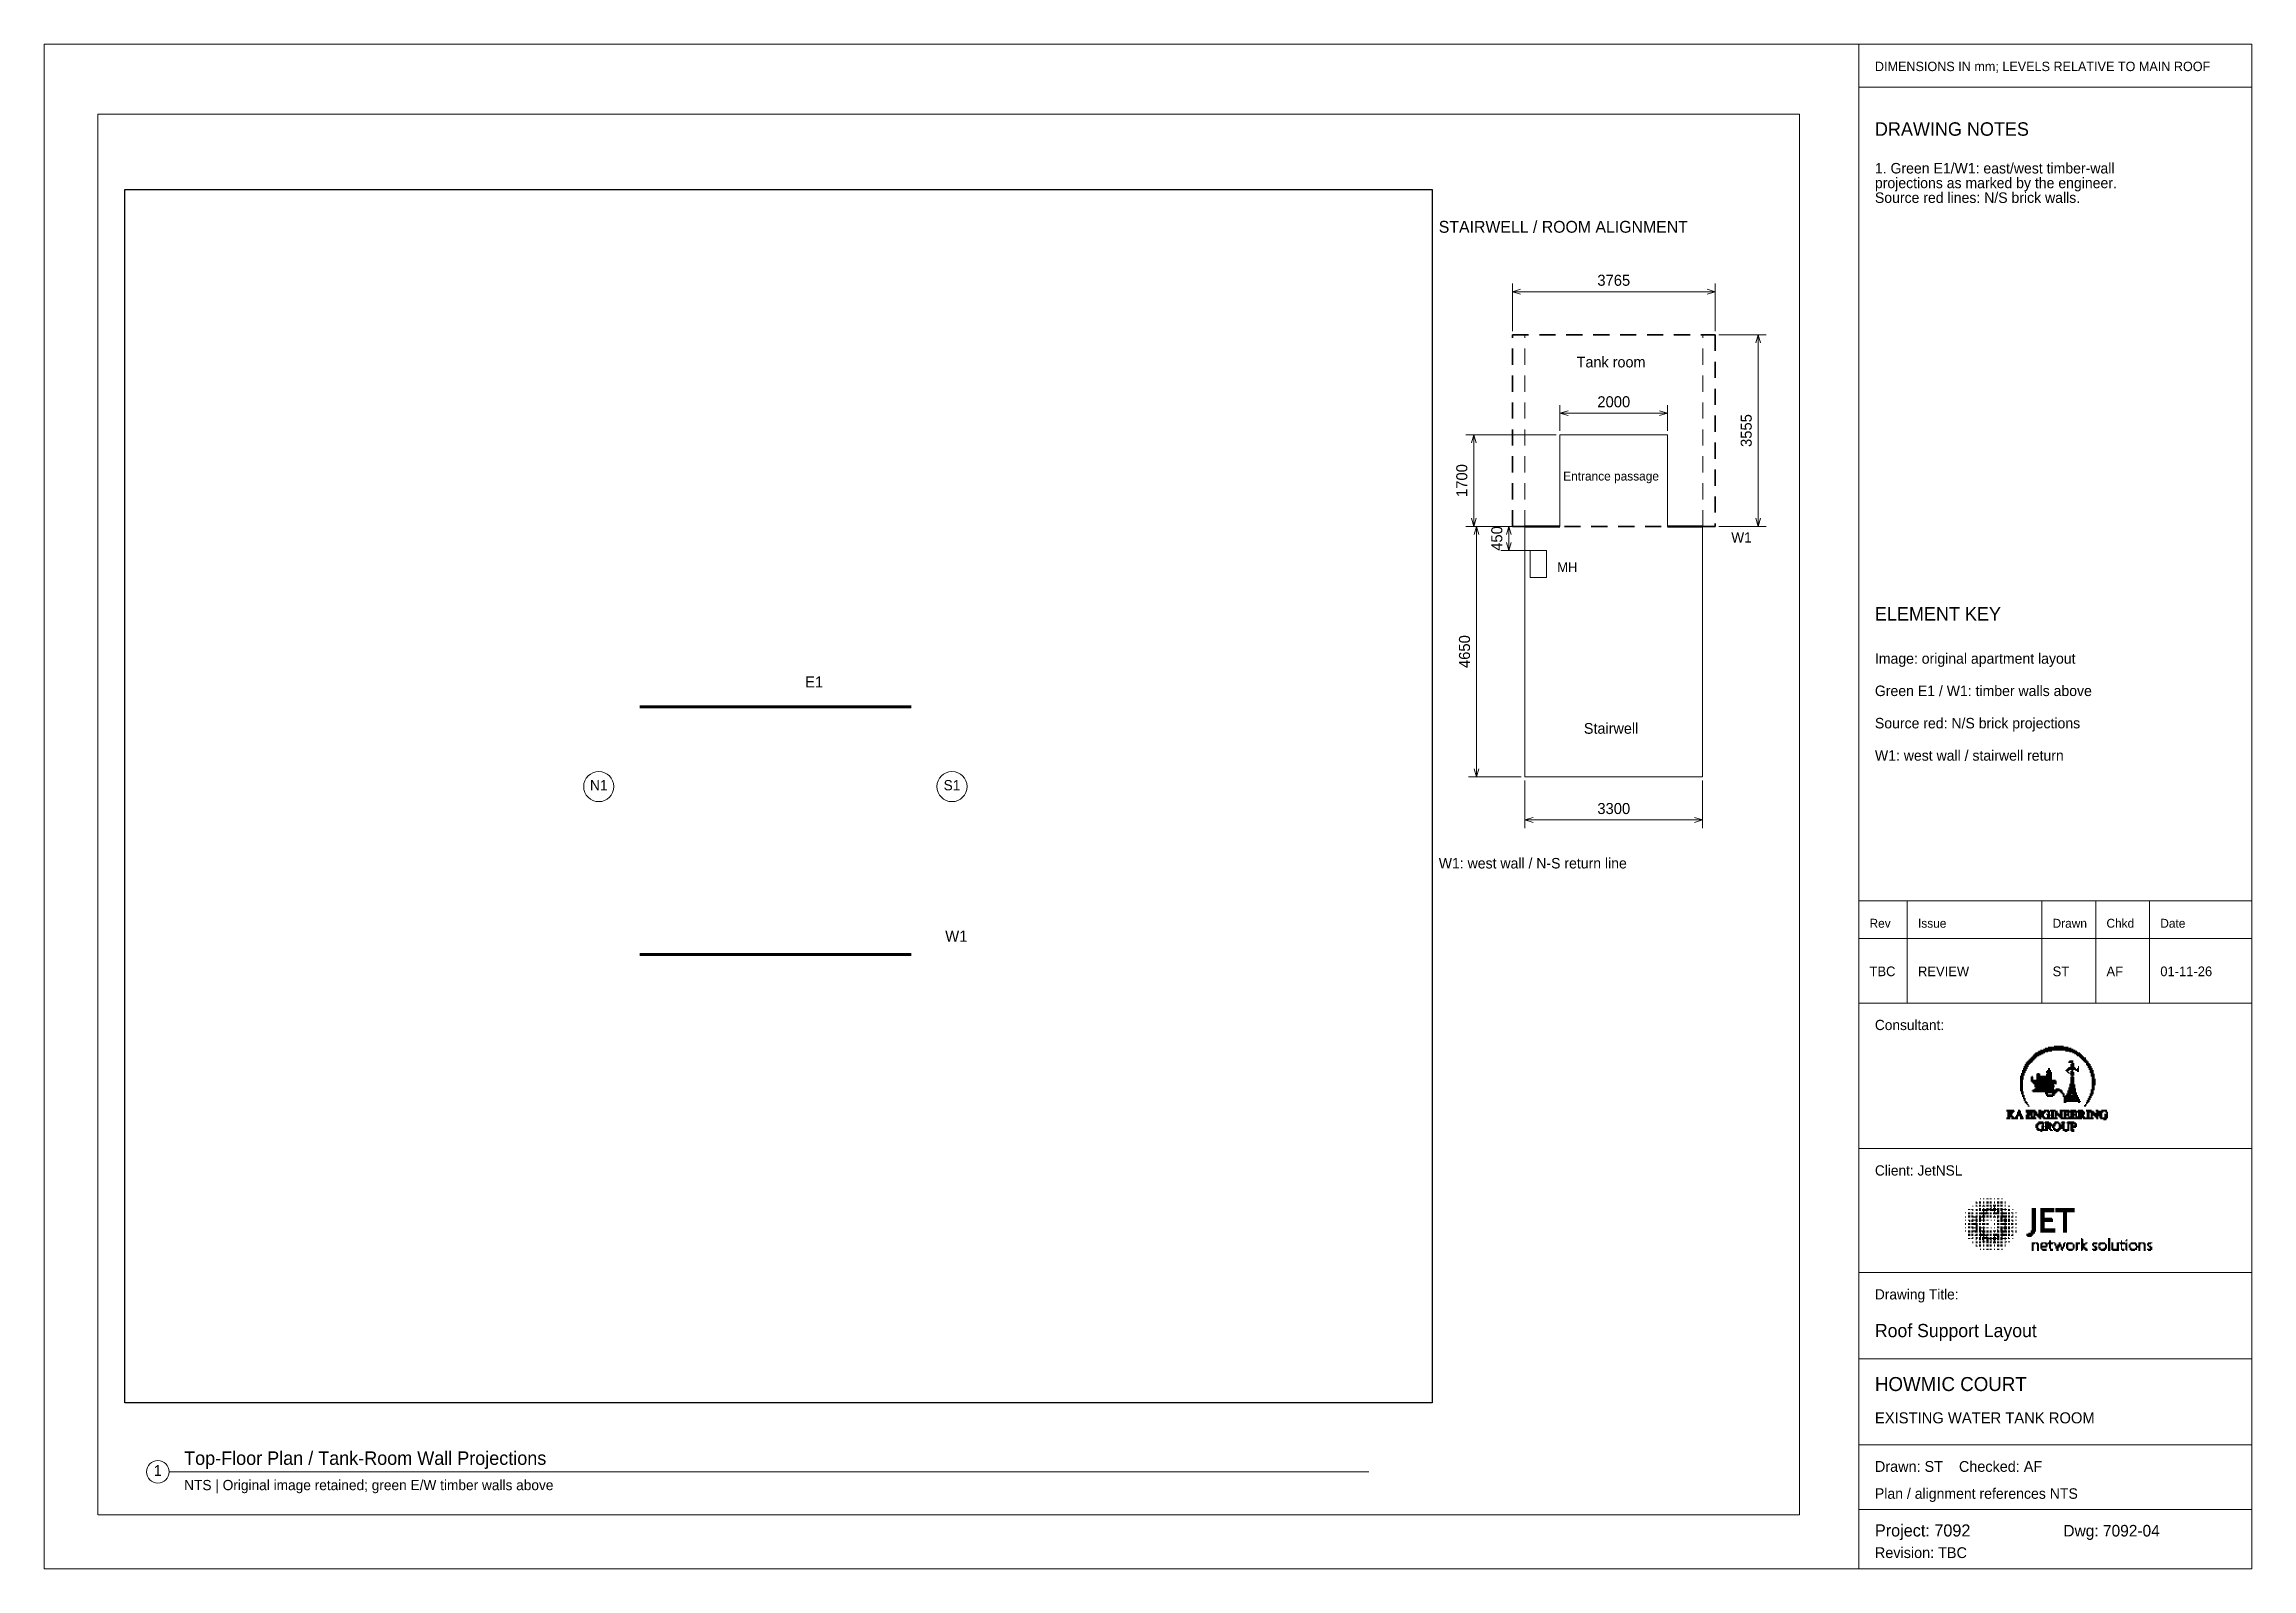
# Paper-space layout '04 Roof Support Layout' of a CAD drawing. Header units: millimetres. Extents: x 5 to 415, y 7 to 290.
import ezdxf
from ezdxf.enums import TextEntityAlignment as Align

# ---------------------------------------------------------------- set-up
doc = ezdxf.new("R2010")
doc.units = ezdxf.units.MM
doc.linetypes.add('SURVEY_DASH', pattern=[5, 3, -2])
for name, color, linetype in [('BRANDING', 7, 'Continuous'), ('DIMENSIONS', 7, 'Continuous'), ('LOAD_PATH', 7, 'Continuous'), ('PROJECTIONS', 7, 'Continuous'), ('SCHEMATIC', 7, 'Continuous'), ('SHEET', 7, 'Continuous'), ('TEXT', 7, 'Continuous'), ('TIMBER_PROJECTIONS', 7, 'Continuous')]:
    doc.layers.add(name, color=color, linetype=linetype)
picture_1 = doc.add_image_def('image1.png', size_in_pixel=(607, 563))

# ---------------------------------------------------------------- blocks, each defined once
blk = doc.blocks.new('SHEET_04')
at = {"layer": 'BRANDING'}
for points in [[(374.63, 102.66), (374.81, 102.66), (374.63, 102.48), (374.81, 102.48)], [(374.81, 102.84), (374.99, 102.84), (374.81, 102.66), (374.99, 102.66)], [(374.81, 102.66), (374.99, 102.66), (374.81, 102.48), (374.99, 102.48)], [(374.99, 102.84), (375.35, 102.84), (374.99, 102.66), (375.35, 102.66)], [(374.99, 102.66), (375.17, 102.66), (374.99, 102.48), (375.17, 102.48)], [(375.17, 103.02), (375.35, 103.02), (375.17, 102.84), (375.35, 102.84)], [(375.17, 102.66), (375.35, 102.66), (375.17, 102.48), (375.35, 102.48)], [(375.35, 103.2), (375.53, 103.2), (375.35, 103.02), (375.53, 103.02)], [(375.35, 103.02), (375.53, 103.02), (375.35, 102.84), (375.53, 102.84)], [(375.35, 102.84), (375.71, 102.84), (375.35, 102.66), (375.71, 102.66)], [(375.35, 102.66), (375.53, 102.66), (375.35, 102.48), (375.53, 102.48)], [(375.53, 103.2), (375.71, 103.2), (375.53, 103.02), (375.71, 103.02)], [(375.53, 103.02), (376.07, 103.02), (375.53, 102.84), (376.07, 102.84)], [(375.53, 102.66), (375.71, 102.66), (375.53, 102.48), (375.71, 102.48)], [(375.71, 103.38), (375.89, 103.38), (375.71, 103.2), (375.89, 103.2)], [(375.71, 103.2), (375.89, 103.2), (375.71, 103.02), (375.89, 103.02)], [(375.71, 102.84), (375.89, 102.84), (375.71, 102.66), (375.89, 102.66)], [(375.71, 102.66), (375.89, 102.66), (375.71, 102.48), (375.89, 102.48)], [(375.89, 103.38), (376.07, 103.38), (375.89, 103.2), (376.07, 103.2)], [(375.89, 103.2), (376.07, 103.2), (375.89, 103.02), (376.07, 103.02)], [(375.89, 102.84), (376.25, 102.84), (375.89, 102.66), (376.25, 102.66)], [(375.89, 102.66), (376.07, 102.66), (375.89, 102.48), (376.07, 102.48)], [(376.07, 103.38), (376.25, 103.38), (376.07, 103.2), (376.25, 103.2)], [(376.07, 103.2), (376.25, 103.2), (376.07, 103.02), (376.25, 103.02)], [(376.07, 103.02), (376.61, 103.02), (376.07, 102.84), (376.61, 102.84)], [(376.07, 102.66), (376.25, 102.66), (376.07, 102.48), (376.25, 102.48)], [(376.25, 103.56), (376.43, 103.56), (376.25, 103.38), (376.43, 103.38)], [(376.25, 103.38), (376.43, 103.38), (376.25, 103.2), (376.43, 103.2)], [(376.25, 103.2), (376.43, 103.2), (376.25, 103.02), (376.43, 103.02)], [(376.25, 102.84), (376.43, 102.84), (376.25, 102.66), (376.43, 102.66)], [(376.43, 103.56), (376.79, 103.56), (376.43, 103.38), (376.79, 103.38)], [(376.43, 103.38), (376.61, 103.38), (376.43, 103.2), (376.61, 103.2)], [(376.43, 103.2), (376.61, 103.2), (376.43, 103.02), (376.61, 103.02)], [(376.43, 102.84), (376.61, 102.84), (376.43, 102.66), (376.61, 102.66)], [(376.61, 103.74), (376.79, 103.74), (376.61, 103.56), (376.79, 103.56)], [(376.61, 103.38), (376.79, 103.38), (376.61, 103.2), (376.79, 103.2)], [(376.61, 103.2), (377.15, 103.2), (376.61, 103.02), (377.15, 103.02)], [(376.61, 103.02), (376.79, 103.02), (376.61, 102.84), (376.79, 102.84)], [(376.79, 103.74), (376.97, 103.74), (376.79, 103.56), (376.97, 103.56)], [(376.79, 103.56), (377.15, 103.56), (376.79, 103.38), (377.15, 103.38)], [(376.79, 103.38), (376.97, 103.38), (376.79, 103.2), (376.97, 103.2)], [(376.79, 103.02), (376.97, 103.02), (376.79, 102.84), (376.97, 102.84)], [(376.97, 103.74), (377.33, 103.74), (376.97, 103.56), (377.33, 103.56)], [(376.97, 103.38), (377.15, 103.38), (376.97, 103.2), (377.15, 103.2)], [(376.97, 103.02), (377.15, 103.02), (376.97, 102.84), (377.15, 102.84)], [(377.15, 103.92), (377.33, 103.92), (377.15, 103.74), (377.33, 103.74)], [(377.15, 103.56), (377.33, 103.56), (377.15, 103.38), (377.33, 103.38)], [(377.15, 103.38), (378.05, 103.38), (377.15, 103.2), (378.05, 103.2)], [(377.15, 103.2), (377.33, 103.2), (377.15, 103.02), (377.33, 103.02)], [(377.33, 103.92), (377.69, 103.92), (377.33, 103.74), (377.69, 103.74)], [(377.33, 103.74), (377.87, 103.74), (377.33, 103.56), (377.87, 103.56)], [(377.33, 103.56), (377.69, 103.56), (377.33, 103.38), (377.69, 103.38)], [(377.33, 103.2), (377.51, 103.2), (377.33, 103.02), (377.51, 103.02)], [(377.51, 103.2), (377.87, 103.2), (377.51, 103.02), (377.87, 103.02)], [(377.69, 103.92), (377.87, 103.92), (377.69, 103.74), (377.87, 103.74)], [(377.69, 103.56), (377.87, 103.56), (377.69, 103.38), (377.87, 103.38)], [(377.87, 103.92), (378.59, 103.92), (377.87, 103.74), (378.59, 103.74)], [(377.87, 103.74), (378.59, 103.74), (377.87, 103.56), (378.59, 103.56)], [(377.87, 103.56), (378.59, 103.56), (377.87, 103.38), (378.59, 103.38)], [(378.05, 103.38), (378.23, 103.38), (378.05, 103.2), (378.23, 103.2)], [(378.23, 104.1), (378.59, 104.1), (378.23, 103.92), (378.59, 103.92)], [(378.23, 103.38), (378.41, 103.38), (378.23, 103.2), (378.41, 103.2)], [(378.41, 103.38), (378.77, 103.38), (378.41, 103.2), (378.77, 103.2)], [(378.59, 104.1), (379.31, 104.1), (378.59, 103.92), (379.31, 103.92)], [(378.59, 103.92), (378.77, 103.92), (378.59, 103.74), (378.77, 103.74)], [(378.59, 103.74), (378.77, 103.74), (378.59, 103.56), (378.77, 103.56)], [(378.59, 103.56), (378.77, 103.56), (378.59, 103.38), (378.77, 103.38)], [(378.77, 103.92), (379.31, 103.92), (378.77, 103.74), (379.31, 103.74)], [(378.77, 103.74), (378.95, 103.74), (378.77, 103.56), (378.95, 103.56)], [(378.77, 103.56), (379.85, 103.56), (378.77, 103.38), (379.85, 103.38)], [(378.77, 103.38), (378.95, 103.38), (378.77, 103.2), (378.95, 103.2)], [(378.95, 103.74), (379.31, 103.74), (378.95, 103.56), (379.31, 103.56)], [(378.95, 103.38), (379.13, 103.38), (378.95, 103.2), (379.13, 103.2)], [(379.13, 103.38), (379.31, 103.38), (379.13, 103.2), (379.31, 103.2)], [(379.31, 104.1), (380.03, 104.1), (379.31, 103.92), (380.03, 103.92)], [(379.31, 103.92), (379.49, 103.92), (379.31, 103.74), (379.49, 103.74)], [(379.31, 103.74), (379.49, 103.74), (379.31, 103.56), (379.49, 103.56)], [(379.31, 103.38), (379.85, 103.38), (379.31, 103.2), (379.85, 103.2)], [(379.49, 103.92), (380.39, 103.92), (379.49, 103.74), (380.39, 103.74)], [(379.49, 103.74), (381.11, 103.74), (379.49, 103.56), (381.11, 103.56)], [(379.85, 103.56), (380.39, 103.56), (379.85, 103.38), (380.39, 103.38)], [(379.85, 103.38), (380.21, 103.38), (379.85, 103.2), (380.21, 103.2)], [(380.21, 103.38), (380.57, 103.38), (380.21, 103.2), (380.57, 103.2)], [(380.39, 103.92), (380.93, 103.92), (380.39, 103.74), (380.93, 103.74)], [(380.39, 103.56), (381.65, 103.56), (380.39, 103.38), (381.65, 103.38)], [(380.39, 103.2), (380.57, 103.2), (380.39, 103.02), (380.57, 103.02)], [(380.57, 103.38), (381.11, 103.38), (380.57, 103.2), (381.11, 103.2)], [(380.57, 103.2), (380.75, 103.2), (380.57, 103.02), (380.75, 103.02)], [(380.75, 103.2), (381.65, 103.2), (380.75, 103.02), (381.65, 103.02)], [(381.11, 103.74), (381.47, 103.74), (381.11, 103.56), (381.47, 103.56)], [(381.11, 103.38), (382.01, 103.38), (381.11, 103.2), (382.01, 103.2)], [(381.11, 103.02), (381.29, 103.02), (381.11, 102.84), (381.29, 102.84)], [(381.29, 103.02), (381.47, 103.02), (381.29, 102.84), (381.47, 102.84)], [(381.47, 103.02), (381.83, 103.02), (381.47, 102.84), (381.83, 102.84)], [(381.65, 103.56), (381.83, 103.56), (381.65, 103.38), (381.83, 103.38)], [(381.65, 103.2), (382.37, 103.2), (381.65, 103.02), (382.37, 103.02)], [(381.65, 102.84), (381.83, 102.84), (381.65, 102.66), (381.83, 102.66)], [(381.83, 103.02), (382.01, 103.02), (381.83, 102.84), (382.01, 102.84)], [(381.83, 102.84), (382.37, 102.84), (381.83, 102.66), (382.37, 102.66)], [(382.01, 103.38), (382.19, 103.38), (382.01, 103.2), (382.19, 103.2)], [(382.01, 103.02), (382.73, 103.02), (382.01, 102.84), (382.73, 102.84)], [(382.01, 102.66), (382.19, 102.66), (382.01, 102.48), (382.19, 102.48)], [(382.19, 102.66), (382.55, 102.66), (382.19, 102.48), (382.55, 102.48)], [(382.37, 103.2), (382.55, 103.2), (382.37, 103.02), (382.55, 103.02)], [(382.37, 102.84), (382.91, 102.84), (382.37, 102.66), (382.91, 102.66)], [(382.55, 102.66), (383.09, 102.66), (382.55, 102.48), (383.09, 102.48)], [(382.91, 102.84), (383.09, 102.84), (382.91, 102.66), (383.09, 102.66)], [(383.09, 102.66), (383.27, 102.66), (383.09, 102.48), (383.27, 102.48)], [(371.93, 98.52), (372.11, 98.52), (371.93, 98.34), (372.11, 98.34)], [(372.11, 99.06), (372.29, 99.06), (372.11, 98.88), (372.29, 98.88)], [(372.11, 98.88), (372.29, 98.88), (372.11, 98.7), (372.29, 98.7)], [(372.11, 98.7), (372.29, 98.7), (372.11, 98.52), (372.29, 98.52)], [(372.11, 98.52), (372.29, 98.52), (372.11, 98.34), (372.29, 98.34)], [(372.29, 99.6), (372.47, 99.6), (372.29, 99.42), (372.47, 99.42)], [(372.29, 99.42), (372.47, 99.42), (372.29, 99.24), (372.47, 99.24)], [(372.29, 99.24), (372.47, 99.24), (372.29, 99.06), (372.47, 99.06)], [(372.29, 99.06), (372.65, 99.06), (372.29, 98.88), (372.65, 98.88)], [(372.29, 98.88), (372.65, 98.88), (372.29, 98.7), (372.65, 98.7)], [(372.29, 98.7), (372.65, 98.7), (372.29, 98.52), (372.65, 98.52)], [(372.29, 98.52), (372.47, 98.52), (372.29, 98.34), (372.47, 98.34)], [(372.47, 99.96), (372.65, 99.96), (372.47, 99.78), (372.65, 99.78)], [(372.47, 99.78), (372.65, 99.78), (372.47, 99.6), (372.65, 99.6)], [(372.47, 99.6), (373.01, 99.6), (372.47, 99.42), (373.01, 99.42)], [(372.47, 99.42), (372.65, 99.42), (372.47, 99.24), (372.65, 99.24)], [(372.47, 99.24), (372.65, 99.24), (372.47, 99.06), (372.65, 99.06)], [(372.47, 98.52), (372.65, 98.52), (372.47, 98.34), (372.65, 98.34)], [(372.65, 100.32), (372.83, 100.32), (372.65, 100.14), (372.83, 100.14)], [(372.65, 100.14), (372.83, 100.14), (372.65, 99.96), (372.83, 99.96)], [(372.65, 99.96), (372.83, 99.96), (372.65, 99.78), (372.83, 99.78)], [(372.65, 99.78), (372.83, 99.78), (372.65, 99.6), (372.83, 99.6)], [(372.65, 99.42), (372.83, 99.42), (372.65, 99.24), (372.83, 99.24)], [(372.65, 99.24), (372.83, 99.24), (372.65, 99.06), (372.83, 99.06)], [(372.65, 99.06), (372.83, 99.06), (372.65, 98.88), (372.83, 98.88)], [(372.65, 98.88), (372.83, 98.88), (372.65, 98.7), (372.83, 98.7)], [(372.65, 98.7), (372.83, 98.7), (372.65, 98.52), (372.83, 98.52)], [(372.83, 100.68), (373.01, 100.68), (372.83, 100.5), (373.01, 100.5)], [(372.83, 100.5), (373.01, 100.5), (372.83, 100.32), (373.01, 100.32)], [(372.83, 100.32), (373.19, 100.32), (372.83, 100.14), (373.19, 100.14)], [(372.83, 100.14), (373.01, 100.14), (372.83, 99.96), (373.01, 99.96)], [(372.83, 99.96), (373.01, 99.96), (372.83, 99.78), (373.01, 99.78)], [(372.83, 99.78), (373.01, 99.78), (372.83, 99.6), (373.01, 99.6)], [(372.83, 99.42), (373.01, 99.42), (372.83, 99.24), (373.01, 99.24)], [(372.83, 99.24), (373.01, 99.24), (372.83, 99.06), (373.01, 99.06)], [(373.01, 101.04), (373.19, 101.04), (373.01, 100.86), (373.19, 100.86)], [(373.01, 100.86), (373.19, 100.86), (373.01, 100.68), (373.19, 100.68)], [(373.01, 100.68), (373.37, 100.68), (373.01, 100.5), (373.37, 100.5)], [(373.01, 100.5), (373.19, 100.5), (373.01, 100.32), (373.19, 100.32)], [(373.01, 100.14), (373.19, 100.14), (373.01, 99.96), (373.19, 99.96)], [(373.01, 99.96), (373.19, 99.96), (373.01, 99.78), (373.19, 99.78)], [(373.01, 99.78), (373.19, 99.78), (373.01, 99.6), (373.19, 99.6)], [(373.01, 99.6), (373.19, 99.6), (373.01, 99.42), (373.19, 99.42)], [(373.19, 101.22), (373.37, 101.22), (373.19, 101.04), (373.37, 101.04)], [(373.19, 101.04), (373.37, 101.04), (373.19, 100.86), (373.37, 100.86)], [(373.19, 100.86), (373.37, 100.86), (373.19, 100.68), (373.37, 100.68)], [(373.19, 100.5), (373.37, 100.5), (373.19, 100.32), (373.37, 100.32)], [(373.19, 100.32), (373.37, 100.32), (373.19, 100.14), (373.37, 100.14)], [(373.19, 100.14), (373.37, 100.14), (373.19, 99.96), (373.37, 99.96)], [(373.19, 99.96), (373.37, 99.96), (373.19, 99.78), (373.37, 99.78)], [(373.37, 101.4), (373.55, 101.4), (373.37, 101.22), (373.55, 101.22)], [(373.37, 101.22), (373.73, 101.22), (373.37, 101.04), (373.73, 101.04)], [(373.37, 101.04), (373.73, 101.04), (373.37, 100.86), (373.73, 100.86)], [(373.37, 100.86), (373.55, 100.86), (373.37, 100.68), (373.55, 100.68)], [(373.37, 100.68), (373.55, 100.68), (373.37, 100.5), (373.55, 100.5)], [(373.37, 100.5), (373.55, 100.5), (373.37, 100.32), (373.55, 100.32)], [(373.37, 100.32), (373.55, 100.32), (373.37, 100.14), (373.55, 100.14)], [(373.55, 101.58), (374.09, 101.58), (373.55, 101.4), (374.09, 101.4)], [(373.55, 101.4), (373.73, 101.4), (373.55, 101.22), (373.73, 101.22)], [(373.55, 100.86), (373.73, 100.86), (373.55, 100.68), (373.73, 100.68)], [(373.55, 100.68), (373.73, 100.68), (373.55, 100.5), (373.73, 100.5)], [(373.73, 101.76), (374.09, 101.76), (373.73, 101.58), (374.09, 101.58)], [(373.73, 101.4), (374.09, 101.4), (373.73, 101.22), (374.09, 101.22)], [(373.73, 101.22), (374.09, 101.22), (373.73, 101.04), (374.09, 101.04)], [(373.73, 101.04), (373.91, 101.04), (373.73, 100.86), (373.91, 100.86)], [(373.73, 100.86), (373.91, 100.86), (373.73, 100.68), (373.91, 100.68)], [(373.91, 101.94), (374.27, 101.94), (373.91, 101.76), (374.27, 101.76)], [(373.91, 101.04), (374.09, 101.04), (373.91, 100.86), (374.09, 100.86)], [(374.09, 102.12), (374.45, 102.12), (374.09, 101.94), (374.45, 101.94)], [(374.09, 101.76), (374.27, 101.76), (374.09, 101.58), (374.27, 101.58)], [(374.09, 101.58), (374.27, 101.58), (374.09, 101.4), (374.27, 101.4)], [(374.09, 101.4), (374.27, 101.4), (374.09, 101.22), (374.27, 101.22)], [(374.09, 101.22), (374.27, 101.22), (374.09, 101.04), (374.27, 101.04)], [(374.09, 98.52), (374.27, 98.52), (374.09, 98.34), (374.27, 98.34)], [(374.27, 102.3), (374.63, 102.3), (374.27, 102.12), (374.63, 102.12)], [(374.27, 101.94), (374.45, 101.94), (374.27, 101.76), (374.45, 101.76)], [(374.27, 101.76), (374.45, 101.76), (374.27, 101.58), (374.45, 101.58)], [(374.27, 101.58), (374.45, 101.58), (374.27, 101.4), (374.45, 101.4)], [(374.27, 101.4), (374.45, 101.4), (374.27, 101.22), (374.45, 101.22)], [(374.45, 102.48), (374.63, 102.48), (374.45, 102.3), (374.63, 102.3)], [(374.45, 102.12), (374.63, 102.12), (374.45, 101.94), (374.63, 101.94)], [(374.45, 101.94), (374.63, 101.94), (374.45, 101.76), (374.63, 101.76)], [(374.45, 101.76), (374.63, 101.76), (374.45, 101.58), (374.63, 101.58)], [(374.45, 101.58), (374.63, 101.58), (374.45, 101.4), (374.63, 101.4)], [(374.63, 102.48), (374.81, 102.48), (374.63, 102.3), (374.81, 102.3)], [(374.63, 102.3), (374.81, 102.3), (374.63, 102.12), (374.81, 102.12)], [(374.63, 102.12), (374.81, 102.12), (374.63, 101.94), (374.81, 101.94)], [(374.63, 101.94), (374.81, 101.94), (374.63, 101.76), (374.81, 101.76)], [(374.63, 101.76), (374.81, 101.76), (374.63, 101.58), (374.81, 101.58)], [(374.81, 102.48), (375.17, 102.48), (374.81, 102.3), (375.17, 102.3)], [(374.81, 102.3), (374.99, 102.3), (374.81, 102.12), (374.99, 102.12)], [(374.81, 102.12), (374.99, 102.12), (374.81, 101.94), (374.99, 101.94)], [(374.81, 101.94), (374.99, 101.94), (374.81, 101.76), (374.99, 101.76)], [(374.99, 102.3), (375.17, 102.3), (374.99, 102.12), (375.17, 102.12)], [(374.99, 102.12), (375.17, 102.12), (374.99, 101.94), (375.17, 101.94)], [(374.99, 98.88), (375.17, 98.88), (374.99, 98.7), (375.17, 98.7)], [(374.99, 98.7), (375.17, 98.7), (374.99, 98.52), (375.17, 98.52)], [(374.99, 98.52), (375.17, 98.52), (374.99, 98.34), (375.17, 98.34)], [(375.17, 102.48), (375.35, 102.48), (375.17, 102.3), (375.35, 102.3)], [(375.17, 102.3), (375.35, 102.3), (375.17, 102.12), (375.35, 102.12)], [(375.17, 99.06), (375.53, 99.06), (375.17, 98.88), (375.53, 98.88)], [(375.17, 98.88), (375.35, 98.88), (375.17, 98.7), (375.35, 98.7)], [(375.17, 98.7), (375.53, 98.7), (375.17, 98.52), (375.53, 98.52)], [(375.17, 98.52), (375.35, 98.52), (375.17, 98.34), (375.35, 98.34)], [(375.35, 102.48), (375.53, 102.48), (375.35, 102.3), (375.53, 102.3)], [(375.35, 102.3), (375.53, 102.3), (375.35, 102.12), (375.53, 102.12)], [(375.35, 98.88), (375.53, 98.88), (375.35, 98.7), (375.53, 98.7)], [(375.35, 98.52), (375.53, 98.52), (375.35, 98.34), (375.53, 98.34)], [(375.53, 102.48), (375.71, 102.48), (375.53, 102.3), (375.71, 102.3)], [(375.53, 98.88), (375.71, 98.88), (375.53, 98.7), (375.71, 98.7)], [(375.53, 98.7), (375.71, 98.7), (375.53, 98.52), (375.71, 98.52)], [(375.53, 98.52), (375.71, 98.52), (375.53, 98.34), (375.71, 98.34)], [(375.71, 102.48), (375.89, 102.48), (375.71, 102.3), (375.89, 102.3)], [(375.71, 98.52), (375.89, 98.52), (375.71, 98.34), (375.89, 98.34)], [(375.89, 98.52), (376.25, 98.52), (375.89, 98.34), (376.25, 98.34)], [(376.25, 98.52), (376.61, 98.52), (376.25, 98.34), (376.61, 98.34)], [(376.61, 98.52), (376.79, 98.52), (376.61, 98.34), (376.79, 98.34)], [(376.79, 99.42), (376.97, 99.42), (376.79, 99.24), (376.97, 99.24)], [(376.79, 99.24), (376.97, 99.24), (376.79, 99.06), (376.97, 99.06)], [(376.79, 98.88), (376.97, 98.88), (376.79, 98.7), (376.97, 98.7)], [(376.79, 98.7), (376.97, 98.7), (376.79, 98.52), (376.97, 98.52)], [(376.79, 98.52), (376.97, 98.52), (376.79, 98.34), (376.97, 98.34)], [(376.97, 99.6), (377.15, 99.6), (376.97, 99.42), (377.15, 99.42)], [(376.97, 99.42), (377.15, 99.42), (376.97, 99.24), (377.15, 99.24)], [(376.97, 99.24), (377.15, 99.24), (376.97, 99.06), (377.15, 99.06)], [(376.97, 99.06), (377.15, 99.06), (376.97, 98.88), (377.15, 98.88)], [(376.97, 98.88), (377.15, 98.88), (376.97, 98.7), (377.15, 98.7)], [(376.97, 98.7), (377.69, 98.7), (376.97, 98.52), (377.69, 98.52)], [(376.97, 98.52), (377.69, 98.52), (376.97, 98.34), (377.69, 98.34)], [(377.15, 99.96), (377.51, 99.96), (377.15, 99.78), (377.51, 99.78)], [(377.15, 99.78), (377.51, 99.78), (377.15, 99.6), (377.51, 99.6)], [(377.15, 99.6), (377.51, 99.6), (377.15, 99.42), (377.51, 99.42)], [(377.15, 99.42), (377.51, 99.42), (377.15, 99.24), (377.51, 99.24)], [(377.15, 99.24), (377.51, 99.24), (377.15, 99.06), (377.51, 99.06)], [(377.15, 99.06), (377.51, 99.06), (377.15, 98.88), (377.51, 98.88)], [(377.15, 98.88), (377.51, 98.88), (377.15, 98.7), (377.51, 98.7)], [(377.51, 99.6), (377.69, 99.6), (377.51, 99.42), (377.69, 99.42)], [(377.51, 99.42), (377.69, 99.42), (377.51, 99.24), (377.69, 99.24)], [(377.51, 99.24), (377.69, 99.24), (377.51, 99.06), (377.69, 99.06)], [(377.51, 99.06), (377.69, 99.06), (377.51, 98.88), (377.69, 98.88)], [(377.51, 98.88), (377.69, 98.88), (377.51, 98.7), (377.69, 98.7)], [(377.69, 99.24), (377.87, 99.24), (377.69, 99.06), (377.87, 99.06)], [(377.69, 99.06), (377.87, 99.06), (377.69, 98.88), (377.87, 98.88)], [(377.69, 98.88), (377.87, 98.88), (377.69, 98.7), (377.87, 98.7)], [(377.69, 98.7), (377.87, 98.7), (377.69, 98.52), (377.87, 98.52)], [(377.69, 98.52), (377.87, 98.52), (377.69, 98.34), (377.87, 98.34)], [(380.39, 99.6), (380.57, 99.6), (380.39, 99.42), (380.57, 99.42)], [(380.57, 99.78), (380.75, 99.78), (380.57, 99.6), (380.75, 99.6)], [(380.57, 99.6), (380.93, 99.6), (380.57, 99.42), (380.93, 99.42)], [(380.57, 99.42), (380.93, 99.42), (380.57, 99.24), (380.93, 99.24)], [(380.75, 99.96), (380.93, 99.96), (380.75, 99.78), (380.93, 99.78)], [(380.75, 99.78), (380.93, 99.78), (380.75, 99.6), (380.93, 99.6)], [(380.75, 99.24), (381.11, 99.24), (380.75, 99.06), (381.11, 99.06)], [(380.93, 101.22), (381.29, 101.22), (380.93, 101.04), (381.29, 101.04)], [(380.93, 101.04), (381.47, 101.04), (380.93, 100.86), (381.47, 100.86)], [(380.93, 100.14), (381.11, 100.14), (380.93, 99.96), (381.11, 99.96)], [(380.93, 99.96), (381.29, 99.96), (380.93, 99.78), (381.29, 99.78)], [(380.93, 99.78), (381.11, 99.78), (380.93, 99.6), (381.11, 99.6)], [(380.93, 99.6), (381.11, 99.6), (380.93, 99.42), (381.11, 99.42)], [(380.93, 99.06), (381.11, 99.06), (380.93, 98.88), (381.11, 98.88)], [(381.11, 101.4), (381.29, 101.4), (381.11, 101.22), (381.29, 101.22)], [(381.11, 100.14), (382.01, 100.14), (381.11, 99.96), (382.01, 99.96)], [(381.11, 99.78), (381.47, 99.78), (381.11, 99.6), (381.47, 99.6)], [(381.11, 99.06), (381.29, 99.06), (381.11, 98.88), (381.29, 98.88)], [(381.29, 101.4), (381.83, 101.4), (381.29, 101.22), (381.83, 101.22)], [(381.29, 101.22), (381.65, 101.22), (381.29, 101.04), (381.65, 101.04)], [(381.29, 100.68), (381.47, 100.68), (381.29, 100.5), (381.47, 100.5)], [(381.29, 100.5), (381.47, 100.5), (381.29, 100.32), (381.47, 100.32)], [(381.29, 100.32), (381.47, 100.32), (381.29, 100.14), (381.47, 100.14)], [(381.29, 99.96), (382.19, 99.96), (381.29, 99.78), (382.19, 99.78)], [(381.29, 99.42), (381.47, 99.42), (381.29, 99.24), (381.47, 99.24)], [(381.29, 99.24), (381.47, 99.24), (381.29, 99.06), (381.47, 99.06)], [(381.29, 99.06), (381.83, 99.06), (381.29, 98.88), (381.83, 98.88)], [(381.29, 98.88), (381.65, 98.88), (381.29, 98.7), (381.65, 98.7)], [(381.29, 98.7), (381.47, 98.7), (381.29, 98.52), (381.47, 98.52)], [(381.47, 101.04), (381.65, 101.04), (381.47, 100.86), (381.65, 100.86)], [(381.47, 100.86), (381.65, 100.86), (381.47, 100.68), (381.65, 100.68)], [(381.47, 100.68), (381.83, 100.68), (381.47, 100.5), (381.83, 100.5)], [(381.47, 100.5), (381.83, 100.5), (381.47, 100.32), (381.83, 100.32)], [(381.47, 100.32), (381.83, 100.32), (381.47, 100.14), (381.83, 100.14)], [(381.47, 99.78), (381.65, 99.78), (381.47, 99.6), (381.65, 99.6)], [(381.47, 99.6), (381.83, 99.6), (381.47, 99.42), (381.83, 99.42)], [(381.47, 99.42), (381.83, 99.42), (381.47, 99.24), (381.83, 99.24)], [(381.47, 99.24), (381.83, 99.24), (381.47, 99.06), (381.83, 99.06)], [(381.47, 98.7), (381.83, 98.7), (381.47, 98.52), (381.83, 98.52)], [(381.47, 98.52), (381.83, 98.52), (381.47, 98.34), (381.83, 98.34)], [(381.65, 101.22), (381.83, 101.22), (381.65, 101.04), (381.83, 101.04)], [(381.65, 101.04), (381.83, 101.04), (381.65, 100.86), (381.83, 100.86)], [(381.65, 100.86), (381.83, 100.86), (381.65, 100.68), (381.83, 100.68)], [(381.65, 99.78), (382.01, 99.78), (381.65, 99.6), (382.01, 99.6)], [(381.65, 98.88), (381.83, 98.88), (381.65, 98.7), (381.83, 98.7)], [(381.83, 100.86), (382.01, 100.86), (381.83, 100.68), (382.01, 100.68)], [(381.83, 100.68), (382.01, 100.68), (381.83, 100.5), (382.01, 100.5)], [(381.83, 100.5), (382.01, 100.5), (381.83, 100.32), (382.01, 100.32)], [(381.83, 100.32), (382.01, 100.32), (381.83, 100.14), (382.01, 100.14)], [(381.83, 99.24), (382.01, 99.24), (381.83, 99.06), (382.01, 99.06)], [(381.83, 99.06), (382.01, 99.06), (381.83, 98.88), (382.01, 98.88)], [(381.83, 98.88), (382.01, 98.88), (381.83, 98.7), (382.01, 98.7)], [(381.83, 98.7), (382.01, 98.7), (381.83, 98.52), (382.01, 98.52)], [(382.01, 100.14), (382.19, 100.14), (382.01, 99.96), (382.19, 99.96)], [(382.01, 99.78), (382.55, 99.78), (382.01, 99.6), (382.55, 99.6)], [(382.19, 99.96), (382.37, 99.96), (382.19, 99.78), (382.37, 99.78)], [(382.19, 99.6), (382.37, 99.6), (382.19, 99.42), (382.37, 99.42)], [(382.37, 102.48), (382.55, 102.48), (382.37, 102.3), (382.55, 102.3)], [(382.37, 99.6), (382.73, 99.6), (382.37, 99.42), (382.73, 99.42)], [(382.55, 102.48), (382.91, 102.48), (382.55, 102.3), (382.91, 102.3)], [(382.55, 102.3), (382.73, 102.3), (382.55, 102.12), (382.73, 102.12)], [(382.55, 99.96), (382.73, 99.96), (382.55, 99.78), (382.73, 99.78)], [(382.55, 99.78), (382.91, 99.78), (382.55, 99.6), (382.91, 99.6)], [(382.55, 99.42), (382.91, 99.42), (382.55, 99.24), (382.91, 99.24)], [(382.73, 102.3), (383.09, 102.3), (382.73, 102.12), (383.09, 102.12)], [(382.73, 100.32), (382.91, 100.32), (382.73, 100.14), (382.91, 100.14)], [(382.73, 100.14), (382.91, 100.14), (382.73, 99.96), (382.91, 99.96)], [(382.73, 99.96), (382.91, 99.96), (382.73, 99.78), (382.91, 99.78)], [(382.73, 99.6), (382.91, 99.6), (382.73, 99.42), (382.91, 99.42)], [(382.91, 102.48), (383.45, 102.48), (382.91, 102.3), (383.45, 102.3)], [(382.91, 102.12), (383.27, 102.12), (382.91, 101.94), (383.27, 101.94)], [(383.09, 102.3), (383.63, 102.3), (383.09, 102.12), (383.63, 102.12)], [(383.09, 101.94), (383.27, 101.94), (383.09, 101.76), (383.27, 101.76)], [(383.27, 102.12), (383.81, 102.12), (383.27, 101.94), (383.81, 101.94)], [(383.27, 101.94), (383.45, 101.94), (383.27, 101.76), (383.45, 101.76)], [(383.27, 101.76), (383.45, 101.76), (383.27, 101.58), (383.45, 101.58)], [(383.45, 101.94), (383.99, 101.94), (383.45, 101.76), (383.99, 101.76)], [(383.45, 101.76), (383.63, 101.76), (383.45, 101.58), (383.63, 101.58)], [(383.45, 101.58), (383.63, 101.58), (383.45, 101.4), (383.63, 101.4)], [(383.63, 101.76), (384.17, 101.76), (383.63, 101.58), (384.17, 101.58)], [(383.63, 101.58), (383.81, 101.58), (383.63, 101.4), (383.81, 101.4)], [(383.63, 101.4), (383.81, 101.4), (383.63, 101.22), (383.81, 101.22)], [(383.81, 101.58), (384.35, 101.58), (383.81, 101.4), (384.35, 101.4)], [(383.81, 101.4), (383.99, 101.4), (383.81, 101.22), (383.99, 101.22)], [(383.81, 101.22), (383.99, 101.22), (383.81, 101.04), (383.99, 101.04)], [(383.99, 101.94), (384.17, 101.94), (383.99, 101.76), (384.17, 101.76)], [(383.99, 101.4), (384.35, 101.4), (383.99, 101.22), (384.35, 101.22)], [(383.99, 101.22), (384.17, 101.22), (383.99, 101.04), (384.17, 101.04)], [(383.99, 101.04), (384.17, 101.04), (383.99, 100.86), (384.17, 100.86)], [(384.17, 101.22), (384.53, 101.22), (384.17, 101.04), (384.53, 101.04)], [(384.17, 101.04), (384.35, 101.04), (384.17, 100.86), (384.35, 100.86)], [(384.17, 100.86), (384.35, 100.86), (384.17, 100.68), (384.35, 100.68)], [(384.17, 100.68), (384.35, 100.68), (384.17, 100.5), (384.35, 100.5)], [(384.35, 101.4), (384.53, 101.4), (384.35, 101.22), (384.53, 101.22)], [(384.35, 101.04), (384.71, 101.04), (384.35, 100.86), (384.71, 100.86)], [(384.35, 100.86), (384.89, 100.86), (384.35, 100.68), (384.89, 100.68)], [(384.35, 100.68), (384.53, 100.68), (384.35, 100.5), (384.53, 100.5)], [(384.35, 100.5), (385.07, 100.5), (384.35, 100.32), (385.07, 100.32)], [(384.53, 101.22), (384.71, 101.22), (384.53, 101.04), (384.71, 101.04)], [(384.53, 100.68), (384.89, 100.68), (384.53, 100.5), (384.89, 100.5)], [(384.53, 100.32), (384.71, 100.32), (384.53, 100.14), (384.71, 100.14)], [(384.53, 100.14), (384.71, 100.14), (384.53, 99.96), (384.71, 99.96)], [(384.71, 100.32), (385.07, 100.32), (384.71, 100.14), (385.07, 100.14)], [(384.71, 100.14), (384.89, 100.14), (384.71, 99.96), (384.89, 99.96)], [(384.71, 99.96), (384.89, 99.96), (384.71, 99.78), (384.89, 99.78)], [(384.71, 99.78), (385.43, 99.78), (384.71, 99.6), (385.43, 99.6)], [(384.89, 100.68), (385.07, 100.68), (384.89, 100.5), (385.07, 100.5)], [(384.89, 100.14), (385.25, 100.14), (384.89, 99.96), (385.25, 99.96)], [(384.89, 99.96), (385.25, 99.96), (384.89, 99.78), (385.25, 99.78)], [(384.89, 99.6), (385.43, 99.6), (384.89, 99.42), (385.43, 99.42)], [(384.89, 99.42), (385.43, 99.42), (384.89, 99.24), (385.43, 99.24)], [(384.89, 99.24), (385.07, 99.24), (384.89, 99.06), (385.07, 99.06)], [(385.07, 100.32), (385.25, 100.32), (385.07, 100.14), (385.25, 100.14)], [(385.07, 99.24), (385.61, 99.24), (385.07, 99.06), (385.61, 99.06)], [(385.07, 99.06), (385.25, 99.06), (385.07, 98.88), (385.25, 98.88)], [(385.07, 98.88), (385.61, 98.88), (385.07, 98.7), (385.61, 98.7)], [(385.07, 98.7), (385.79, 98.7), (385.07, 98.52), (385.79, 98.52)], [(385.07, 98.52), (385.25, 98.52), (385.07, 98.34), (385.25, 98.34)], [(385.25, 99.96), (385.43, 99.96), (385.25, 99.78), (385.43, 99.78)], [(385.25, 99.06), (385.61, 99.06), (385.25, 98.88), (385.61, 98.88)], [(385.25, 98.52), (385.79, 98.52), (385.25, 98.34), (385.79, 98.34)], [(385.43, 99.6), (385.61, 99.6), (385.43, 99.42), (385.61, 99.42)], [(385.43, 99.42), (385.61, 99.42), (385.43, 99.24), (385.61, 99.24)], [(385.61, 98.88), (385.79, 98.88), (385.61, 98.7), (385.79, 98.7)], [(371.93, 98.34), (372.11, 98.34), (371.93, 98.16), (372.11, 98.16)], [(371.93, 98.16), (372.11, 98.16), (371.93, 97.98), (372.11, 97.98)], [(371.93, 97.98), (372.11, 97.98), (371.93, 97.8), (372.11, 97.8)], [(371.93, 97.8), (372.11, 97.8), (371.93, 97.62), (372.11, 97.62)], [(371.93, 97.62), (372.11, 97.62), (371.93, 97.44), (372.11, 97.44)], [(371.93, 97.44), (372.11, 97.44), (371.93, 97.26), (372.11, 97.26)], [(371.93, 97.26), (372.11, 97.26), (371.93, 97.08), (372.11, 97.08)], [(371.93, 97.08), (372.29, 97.08), (371.93, 96.9), (372.29, 96.9)], [(371.93, 96.9), (372.29, 96.9), (371.93, 96.72), (372.29, 96.72)], [(371.93, 96.72), (372.29, 96.72), (371.93, 96.54), (372.29, 96.54)], [(371.93, 96.54), (372.11, 96.54), (371.93, 96.36), (372.11, 96.36)], [(371.93, 96.36), (372.11, 96.36), (371.93, 96.18), (372.11, 96.18)], [(371.93, 96.18), (372.11, 96.18), (371.93, 96), (372.11, 96)], [(371.93, 96), (372.11, 96), (371.93, 95.82), (372.11, 95.82)], [(371.93, 95.82), (372.11, 95.82), (371.93, 95.64), (372.11, 95.64)], [(372.11, 98.34), (372.47, 98.34), (372.11, 98.16), (372.47, 98.16)], [(372.11, 98.16), (372.47, 98.16), (372.11, 97.98), (372.47, 97.98)], [(372.11, 97.98), (372.29, 97.98), (372.11, 97.8), (372.29, 97.8)], [(372.11, 97.8), (372.29, 97.8), (372.11, 97.62), (372.29, 97.62)], [(372.11, 97.62), (372.29, 97.62), (372.11, 97.44), (372.29, 97.44)], [(372.11, 97.44), (372.29, 97.44), (372.11, 97.26), (372.29, 97.26)], [(372.11, 97.26), (372.29, 97.26), (372.11, 97.08), (372.29, 97.08)], [(372.11, 96.54), (372.29, 96.54), (372.11, 96.36), (372.29, 96.36)], [(372.11, 96.36), (372.29, 96.36), (372.11, 96.18), (372.29, 96.18)], [(372.11, 96.18), (372.29, 96.18), (372.11, 96), (372.29, 96)], [(372.11, 96), (372.29, 96), (372.11, 95.82), (372.29, 95.82)], [(372.11, 95.82), (372.29, 95.82), (372.11, 95.64), (372.29, 95.64)], [(372.11, 95.64), (372.47, 95.64), (372.11, 95.46), (372.47, 95.46)], [(372.11, 95.46), (372.29, 95.46), (372.11, 95.28), (372.29, 95.28)], [(372.11, 95.28), (372.29, 95.28), (372.11, 95.1), (372.29, 95.1)], [(372.29, 97.98), (372.47, 97.98), (372.29, 97.8), (372.47, 97.8)], [(372.29, 97.8), (372.47, 97.8), (372.29, 97.62), (372.47, 97.62)], [(372.29, 97.62), (372.47, 97.62), (372.29, 97.44), (372.47, 97.44)], [(372.29, 97.44), (372.47, 97.44), (372.29, 97.26), (372.47, 97.26)], [(372.29, 97.26), (372.47, 97.26), (372.29, 97.08), (372.47, 97.08)], [(372.29, 97.08), (372.47, 97.08), (372.29, 96.9), (372.47, 96.9)], [(372.29, 96.9), (372.47, 96.9), (372.29, 96.72), (372.47, 96.72)], [(372.29, 96.72), (372.47, 96.72), (372.29, 96.54), (372.47, 96.54)], [(372.29, 96.54), (372.47, 96.54), (372.29, 96.36), (372.47, 96.36)], [(372.29, 96.36), (372.47, 96.36), (372.29, 96.18), (372.47, 96.18)], [(372.29, 96.18), (372.47, 96.18), (372.29, 96), (372.47, 96)], [(372.29, 96), (372.47, 96), (372.29, 95.82), (372.47, 95.82)], [(372.29, 95.82), (372.47, 95.82), (372.29, 95.64), (372.47, 95.64)], [(372.29, 95.46), (372.47, 95.46), (372.29, 95.28), (372.47, 95.28)], [(372.29, 95.28), (372.47, 95.28), (372.29, 95.1), (372.47, 95.1)], [(372.29, 95.1), (372.65, 95.1), (372.29, 94.92), (372.65, 94.92)], [(372.29, 94.92), (372.47, 94.92), (372.29, 94.74), (372.47, 94.74)], [(372.29, 94.74), (372.47, 94.74), (372.29, 94.56), (372.47, 94.56)], [(372.47, 98.34), (372.65, 98.34), (372.47, 98.16), (372.65, 98.16)], [(372.47, 98.16), (372.65, 98.16), (372.47, 97.98), (372.65, 97.98)], [(372.47, 97.98), (372.65, 97.98), (372.47, 97.8), (372.65, 97.8)], [(372.47, 95.64), (372.65, 95.64), (372.47, 95.46), (372.65, 95.46)], [(372.47, 95.46), (372.65, 95.46), (372.47, 95.28), (372.65, 95.28)], [(372.47, 95.28), (372.65, 95.28), (372.47, 95.1), (372.65, 95.1)], [(372.47, 94.92), (372.65, 94.92), (372.47, 94.74), (372.65, 94.74)], [(372.47, 94.74), (372.65, 94.74), (372.47, 94.56), (372.65, 94.56)], [(372.47, 94.56), (372.83, 94.56), (372.47, 94.38), (372.83, 94.38)], [(372.47, 94.38), (372.65, 94.38), (372.47, 94.2), (372.65, 94.2)], [(372.65, 94.92), (372.83, 94.92), (372.65, 94.74), (372.83, 94.74)], [(372.65, 94.74), (372.83, 94.74), (372.65, 94.56), (372.83, 94.56)], [(372.65, 94.38), (372.83, 94.38), (372.65, 94.2), (372.83, 94.2)], [(372.83, 94.38), (373.01, 94.38), (372.83, 94.2), (373.01, 94.2)], [(373.91, 98.34), (374.09, 98.34), (373.91, 98.16), (374.09, 98.16)], [(373.91, 98.16), (374.09, 98.16), (373.91, 97.98), (374.09, 97.98)], [(373.91, 97.98), (374.09, 97.98), (373.91, 97.8), (374.09, 97.8)], [(373.91, 97.8), (374.09, 97.8), (373.91, 97.62), (374.09, 97.62)], [(373.91, 97.62), (374.09, 97.62), (373.91, 97.44), (374.09, 97.44)], [(374.09, 98.34), (374.27, 98.34), (374.09, 98.16), (374.27, 98.16)], [(374.09, 98.16), (374.27, 98.16), (374.09, 97.98), (374.27, 97.98)], [(374.09, 97.98), (374.27, 97.98), (374.09, 97.8), (374.27, 97.8)], [(374.09, 97.8), (374.27, 97.8), (374.09, 97.62), (374.27, 97.62)], [(374.09, 97.62), (374.63, 97.62), (374.09, 97.44), (374.63, 97.44)], [(374.09, 97.44), (374.27, 97.44), (374.09, 97.26), (374.27, 97.26)], [(374.09, 95.82), (374.27, 95.82), (374.09, 95.64), (374.27, 95.64)], [(374.27, 98.34), (374.45, 98.34), (374.27, 98.16), (374.45, 98.16)], [(374.27, 98.16), (374.45, 98.16), (374.27, 97.98), (374.45, 97.98)], [(374.27, 97.98), (374.45, 97.98), (374.27, 97.8), (374.45, 97.8)], [(374.27, 97.8), (374.45, 97.8), (374.27, 97.62), (374.45, 97.62)], [(374.27, 97.44), (374.99, 97.44), (374.27, 97.26), (374.99, 97.26)], [(374.27, 97.26), (374.45, 97.26), (374.27, 97.08), (374.45, 97.08)], [(374.27, 96), (374.45, 96), (374.27, 95.82), (374.45, 95.82)], [(374.27, 95.82), (374.45, 95.82), (374.27, 95.64), (374.45, 95.64)], [(374.27, 95.64), (374.45, 95.64), (374.27, 95.46), (374.45, 95.46)], [(374.45, 97.8), (374.63, 97.8), (374.45, 97.62), (374.63, 97.62)], [(374.45, 97.26), (374.99, 97.26), (374.45, 97.08), (374.99, 97.08)], [(374.45, 97.08), (374.63, 97.08), (374.45, 96.9), (374.63, 96.9)], [(374.45, 96), (374.63, 96), (374.45, 95.82), (374.63, 95.82)], [(374.45, 95.82), (374.81, 95.82), (374.45, 95.64), (374.81, 95.64)], [(374.45, 95.64), (374.63, 95.64), (374.45, 95.46), (374.63, 95.46)], [(374.63, 97.8), (374.99, 97.8), (374.63, 97.62), (374.99, 97.62)], [(374.63, 97.62), (374.81, 97.62), (374.63, 97.44), (374.81, 97.44)], [(374.63, 97.08), (374.99, 97.08), (374.63, 96.9), (374.99, 96.9)], [(374.63, 96.9), (374.81, 96.9), (374.63, 96.72), (374.81, 96.72)], [(374.63, 96.72), (374.81, 96.72), (374.63, 96.54), (374.81, 96.54)], [(374.63, 96.54), (374.81, 96.54), (374.63, 96.36), (374.81, 96.36)], [(374.63, 96.18), (374.81, 96.18), (374.63, 96), (374.81, 96)], [(374.63, 96), (374.81, 96), (374.63, 95.82), (374.81, 95.82)], [(374.63, 95.64), (375.71, 95.64), (374.63, 95.46), (375.71, 95.46)], [(374.81, 97.62), (374.99, 97.62), (374.81, 97.44), (374.99, 97.44)], [(374.81, 96.9), (375.17, 96.9), (374.81, 96.72), (375.17, 96.72)], [(374.81, 96.72), (374.99, 96.72), (374.81, 96.54), (374.99, 96.54)], [(374.81, 96.54), (376.07, 96.54), (374.81, 96.36), (376.07, 96.36)], [(374.81, 96.36), (374.99, 96.36), (374.81, 96.18), (374.99, 96.18)], [(374.81, 96.18), (374.99, 96.18), (374.81, 96), (374.99, 96)], [(374.81, 96), (374.99, 96), (374.81, 95.82), (374.99, 95.82)], [(374.81, 95.82), (374.99, 95.82), (374.81, 95.64), (374.99, 95.64)], [(374.99, 98.34), (375.17, 98.34), (374.99, 98.16), (375.17, 98.16)], [(374.99, 98.16), (375.17, 98.16), (374.99, 97.98), (375.17, 97.98)], [(374.99, 97.98), (375.17, 97.98), (374.99, 97.8), (375.17, 97.8)], [(374.99, 97.8), (375.17, 97.8), (374.99, 97.62), (375.17, 97.62)], [(374.99, 97.62), (375.53, 97.62), (374.99, 97.44), (375.53, 97.44)], [(374.99, 97.44), (375.17, 97.44), (374.99, 97.26), (375.17, 97.26)], [(374.99, 97.26), (375.17, 97.26), (374.99, 97.08), (375.17, 97.08)], [(374.99, 97.08), (375.53, 97.08), (374.99, 96.9), (375.53, 96.9)], [(374.99, 96.72), (375.17, 96.72), (374.99, 96.54), (375.17, 96.54)], [(374.99, 96.36), (375.17, 96.36), (374.99, 96.18), (375.17, 96.18)], [(374.99, 96.18), (375.17, 96.18), (374.99, 96), (375.17, 96)], [(374.99, 96), (375.35, 96), (374.99, 95.82), (375.35, 95.82)], [(374.99, 95.82), (375.35, 95.82), (374.99, 95.64), (375.35, 95.64)], [(375.17, 98.34), (375.53, 98.34), (375.17, 98.16), (375.53, 98.16)], [(375.17, 98.16), (375.35, 98.16), (375.17, 97.98), (375.35, 97.98)], [(375.17, 97.98), (375.35, 97.98), (375.17, 97.8), (375.35, 97.8)], [(375.17, 97.8), (375.53, 97.8), (375.17, 97.62), (375.53, 97.62)], [(375.17, 97.44), (375.53, 97.44), (375.17, 97.26), (375.53, 97.26)], [(375.17, 97.26), (375.35, 97.26), (375.17, 97.08), (375.35, 97.08)], [(375.17, 96.9), (375.35, 96.9), (375.17, 96.72), (375.35, 96.72)], [(375.17, 96.72), (375.35, 96.72), (375.17, 96.54), (375.35, 96.54)], [(375.17, 96.36), (375.53, 96.36), (375.17, 96.18), (375.53, 96.18)], [(375.17, 96.18), (375.89, 96.18), (375.17, 96), (375.89, 96)], [(375.35, 98.16), (375.53, 98.16), (375.35, 97.98), (375.53, 97.98)], [(375.35, 97.98), (375.53, 97.98), (375.35, 97.8), (375.53, 97.8)], [(375.35, 97.26), (375.53, 97.26), (375.35, 97.08), (375.53, 97.08)], [(375.35, 96.9), (376.07, 96.9), (375.35, 96.72), (376.07, 96.72)], [(375.35, 96.72), (377.33, 96.72), (375.35, 96.54), (377.33, 96.54)], [(375.35, 96), (375.53, 96), (375.35, 95.82), (375.53, 95.82)], [(375.35, 95.82), (375.53, 95.82), (375.35, 95.64), (375.53, 95.64)], [(375.53, 98.34), (375.71, 98.34), (375.53, 98.16), (375.71, 98.16)], [(375.53, 98.16), (375.89, 98.16), (375.53, 97.98), (375.89, 97.98)], [(375.53, 97.98), (375.89, 97.98), (375.53, 97.8), (375.89, 97.8)], [(375.53, 97.8), (375.89, 97.8), (375.53, 97.62), (375.89, 97.62)], [(375.53, 97.62), (375.71, 97.62), (375.53, 97.44), (375.71, 97.44)], [(375.53, 97.44), (375.71, 97.44), (375.53, 97.26), (375.71, 97.26)], [(375.53, 97.26), (376.07, 97.26), (375.53, 97.08), (376.07, 97.08)], [(375.53, 97.08), (375.89, 97.08), (375.53, 96.9), (375.89, 96.9)], [(375.53, 96.36), (375.71, 96.36), (375.53, 96.18), (375.71, 96.18)], [(375.53, 96), (375.89, 96), (375.53, 95.82), (375.89, 95.82)], [(375.53, 95.82), (376.07, 95.82), (375.53, 95.64), (376.07, 95.64)], [(375.71, 98.34), (375.89, 98.34), (375.71, 98.16), (375.89, 98.16)], [(375.71, 97.62), (375.89, 97.62), (375.71, 97.44), (375.89, 97.44)], [(375.71, 97.44), (376.97, 97.44), (375.71, 97.26), (376.97, 97.26)], [(375.71, 96.36), (375.89, 96.36), (375.71, 96.18), (375.89, 96.18)], [(375.71, 95.64), (375.89, 95.64), (375.71, 95.46), (375.89, 95.46)], [(375.89, 98.34), (376.07, 98.34), (375.89, 98.16), (376.07, 98.16)], [(375.89, 98.16), (376.43, 98.16), (375.89, 97.98), (376.43, 97.98)], [(375.89, 97.98), (376.79, 97.98), (375.89, 97.8), (376.79, 97.8)], [(375.89, 97.8), (376.79, 97.8), (375.89, 97.62), (376.79, 97.62)], [(375.89, 97.62), (376.61, 97.62), (375.89, 97.44), (376.61, 97.44)], [(375.89, 97.08), (376.07, 97.08), (375.89, 96.9), (376.07, 96.9)], [(375.89, 96.36), (376.07, 96.36), (375.89, 96.18), (376.07, 96.18)], [(375.89, 96.18), (376.25, 96.18), (375.89, 96), (376.25, 96)], [(375.89, 96), (376.25, 96), (375.89, 95.82), (376.25, 95.82)], [(375.89, 95.64), (376.43, 95.64), (375.89, 95.46), (376.43, 95.46)], [(376.07, 98.34), (376.43, 98.34), (376.07, 98.16), (376.43, 98.16)], [(376.07, 97.26), (376.25, 97.26), (376.07, 97.08), (376.25, 97.08)], [(376.07, 97.08), (376.25, 97.08), (376.07, 96.9), (376.25, 96.9)], [(376.07, 96.9), (376.43, 96.9), (376.07, 96.72), (376.43, 96.72)], [(376.07, 96.54), (376.25, 96.54), (376.07, 96.36), (376.25, 96.36)], [(376.07, 96.36), (376.43, 96.36), (376.07, 96.18), (376.43, 96.18)], [(376.07, 95.82), (376.43, 95.82), (376.07, 95.64), (376.43, 95.64)], [(376.25, 97.26), (376.97, 97.26), (376.25, 97.08), (376.97, 97.08)], [(376.25, 97.08), (376.43, 97.08), (376.25, 96.9), (376.43, 96.9)], [(376.25, 96.54), (376.61, 96.54), (376.25, 96.36), (376.61, 96.36)], [(376.25, 96.18), (376.43, 96.18), (376.25, 96), (376.43, 96)], [(376.25, 96), (376.61, 96), (376.25, 95.82), (376.61, 95.82)], [(376.43, 98.34), (376.61, 98.34), (376.43, 98.16), (376.61, 98.16)], [(376.43, 98.16), (376.61, 98.16), (376.43, 97.98), (376.61, 97.98)], [(376.43, 97.08), (376.79, 97.08), (376.43, 96.9), (376.79, 96.9)], [(376.43, 96.9), (377.15, 96.9), (376.43, 96.72), (377.15, 96.72)], [(376.43, 96.36), (376.61, 96.36), (376.43, 96.18), (376.61, 96.18)], [(376.43, 96.18), (376.79, 96.18), (376.43, 96), (376.79, 96)], [(376.43, 95.82), (376.61, 95.82), (376.43, 95.64), (376.61, 95.64)], [(376.43, 95.64), (376.61, 95.64), (376.43, 95.46), (376.61, 95.46)], [(376.61, 98.34), (376.79, 98.34), (376.61, 98.16), (376.79, 98.16)], [(376.61, 98.16), (376.79, 98.16), (376.61, 97.98), (376.79, 97.98)], [(376.61, 97.62), (376.79, 97.62), (376.61, 97.44), (376.79, 97.44)], [(376.61, 96.54), (376.97, 96.54), (376.61, 96.36), (376.97, 96.36)], [(376.61, 96.36), (376.79, 96.36), (376.61, 96.18), (376.79, 96.18)], [(376.61, 96), (376.79, 96), (376.61, 95.82), (376.79, 95.82)], [(376.61, 95.82), (376.79, 95.82), (376.61, 95.64), (376.79, 95.64)], [(376.61, 95.64), (376.97, 95.64), (376.61, 95.46), (376.97, 95.46)], [(376.61, 95.46), (376.97, 95.46), (376.61, 95.28), (376.97, 95.28)], [(376.61, 95.28), (376.79, 95.28), (376.61, 95.1), (376.79, 95.1)], [(376.79, 98.34), (376.97, 98.34), (376.79, 98.16), (376.97, 98.16)], [(376.79, 98.16), (376.97, 98.16), (376.79, 97.98), (376.97, 97.98)], [(376.79, 97.98), (376.97, 97.98), (376.79, 97.8), (376.97, 97.8)], [(376.79, 97.8), (376.97, 97.8), (376.79, 97.62), (376.97, 97.62)], [(376.79, 97.62), (378.59, 97.62), (376.79, 97.44), (378.59, 97.44)], [(376.79, 97.08), (377.15, 97.08), (376.79, 96.9), (377.15, 96.9)], [(376.79, 96.36), (377.87, 96.36), (376.79, 96.18), (377.87, 96.18)], [(376.79, 96.18), (376.97, 96.18), (376.79, 96), (376.97, 96)], [(376.79, 96), (376.97, 96), (376.79, 95.82), (376.97, 95.82)], [(376.79, 95.82), (376.97, 95.82), (376.79, 95.64), (376.97, 95.64)], [(376.79, 95.28), (376.97, 95.28), (376.79, 95.1), (376.97, 95.1)], [(376.79, 95.1), (377.15, 95.1), (376.79, 94.92), (377.15, 94.92)], [(376.79, 94.92), (376.97, 94.92), (376.79, 94.74), (376.97, 94.74)], [(376.97, 98.34), (377.15, 98.34), (376.97, 98.16), (377.15, 98.16)], [(376.97, 98.16), (377.51, 98.16), (376.97, 97.98), (377.51, 97.98)], [(376.97, 97.98), (377.15, 97.98), (376.97, 97.8), (377.15, 97.8)], [(376.97, 97.8), (377.51, 97.8), (376.97, 97.62), (377.51, 97.62)], [(376.97, 97.44), (377.15, 97.44), (376.97, 97.26), (377.15, 97.26)], [(376.97, 97.26), (377.15, 97.26), (376.97, 97.08), (377.15, 97.08)], [(376.97, 96.54), (377.69, 96.54), (376.97, 96.36), (377.69, 96.36)], [(376.97, 96.18), (377.15, 96.18), (376.97, 96), (377.15, 96)], [(376.97, 96), (377.51, 96), (376.97, 95.82), (377.51, 95.82)], [(376.97, 95.82), (377.15, 95.82), (376.97, 95.64), (377.15, 95.64)], [(376.97, 95.64), (377.15, 95.64), (376.97, 95.46), (377.15, 95.46)], [(376.97, 95.46), (377.15, 95.46), (376.97, 95.28), (377.15, 95.28)], [(376.97, 95.28), (377.15, 95.28), (376.97, 95.1), (377.15, 95.1)], [(376.97, 94.92), (377.33, 94.92), (376.97, 94.74), (377.33, 94.74)], [(376.97, 94.74), (377.15, 94.74), (376.97, 94.56), (377.15, 94.56)], [(377.15, 98.34), (377.69, 98.34), (377.15, 98.16), (377.69, 98.16)], [(377.15, 97.98), (377.33, 97.98), (377.15, 97.8), (377.33, 97.8)], [(377.15, 97.44), (377.51, 97.44), (377.15, 97.26), (377.51, 97.26)], [(377.15, 97.26), (377.33, 97.26), (377.15, 97.08), (377.33, 97.08)], [(377.15, 97.08), (377.33, 97.08), (377.15, 96.9), (377.33, 96.9)], [(377.15, 96.9), (377.33, 96.9), (377.15, 96.72), (377.33, 96.72)], [(377.15, 96.18), (377.51, 96.18), (377.15, 96), (377.51, 96)], [(377.15, 95.82), (377.33, 95.82), (377.15, 95.64), (377.33, 95.64)], [(377.15, 95.64), (377.33, 95.64), (377.15, 95.46), (377.33, 95.46)], [(377.15, 95.46), (377.33, 95.46), (377.15, 95.28), (377.33, 95.28)], [(377.15, 95.1), (377.69, 95.1), (377.15, 94.92), (377.69, 94.92)], [(377.15, 94.74), (377.51, 94.74), (377.15, 94.56), (377.51, 94.56)], [(377.33, 97.98), (377.51, 97.98), (377.33, 97.8), (377.51, 97.8)], [(377.33, 97.26), (377.51, 97.26), (377.33, 97.08), (377.51, 97.08)], [(377.33, 97.08), (377.51, 97.08), (377.33, 96.9), (377.51, 96.9)], [(377.33, 96.9), (378.05, 96.9), (377.33, 96.72), (378.05, 96.72)], [(377.33, 96.72), (377.51, 96.72), (377.33, 96.54), (377.51, 96.54)], [(377.33, 95.82), (379.13, 95.82), (377.33, 95.64), (379.13, 95.64)], [(377.33, 95.64), (377.51, 95.64), (377.33, 95.46), (377.51, 95.46)], [(377.33, 95.46), (377.51, 95.46), (377.33, 95.28), (377.51, 95.28)], [(377.33, 94.92), (377.51, 94.92), (377.33, 94.74), (377.51, 94.74)], [(377.51, 98.16), (377.69, 98.16), (377.51, 97.98), (377.69, 97.98)], [(377.51, 97.98), (377.69, 97.98), (377.51, 97.8), (377.69, 97.8)], [(377.51, 97.8), (377.69, 97.8), (377.51, 97.62), (377.69, 97.62)], [(377.51, 97.44), (377.69, 97.44), (377.51, 97.26), (377.69, 97.26)], [(377.51, 97.26), (377.69, 97.26), (377.51, 97.08), (377.69, 97.08)], [(377.51, 97.08), (377.69, 97.08), (377.51, 96.9), (377.69, 96.9)], [(377.51, 96.72), (378.23, 96.72), (377.51, 96.54), (378.23, 96.54)], [(377.51, 96.18), (377.69, 96.18), (377.51, 96), (377.69, 96)], [(377.51, 96), (377.69, 96), (377.51, 95.82), (377.69, 95.82)], [(377.51, 95.64), (377.87, 95.64), (377.51, 95.46), (377.87, 95.46)], [(377.51, 95.46), (377.87, 95.46), (377.51, 95.28), (377.87, 95.28)], [(377.51, 94.92), (378.05, 94.92), (377.51, 94.74), (378.05, 94.74)], [(377.51, 94.74), (377.69, 94.74), (377.51, 94.56), (377.69, 94.56)], [(377.69, 98.34), (377.87, 98.34), (377.69, 98.16), (377.87, 98.16)], [(377.69, 98.16), (377.87, 98.16), (377.69, 97.98), (377.87, 97.98)], [(377.69, 97.98), (377.87, 97.98), (377.69, 97.8), (377.87, 97.8)], [(377.69, 97.8), (377.87, 97.8), (377.69, 97.62), (377.87, 97.62)], [(377.69, 97.44), (378.05, 97.44), (377.69, 97.26), (378.05, 97.26)], [(377.69, 97.26), (378.59, 97.26), (377.69, 97.08), (378.59, 97.08)], [(377.69, 97.08), (378.05, 97.08), (377.69, 96.9), (378.05, 96.9)], [(377.69, 96.54), (378.05, 96.54), (377.69, 96.36), (378.05, 96.36)], [(377.69, 96.18), (378.05, 96.18), (377.69, 96), (378.05, 96)], [(377.69, 96), (378.23, 96), (377.69, 95.82), (378.23, 95.82)], [(377.69, 95.1), (377.87, 95.1), (377.69, 94.92), (377.87, 94.92)], [(377.69, 94.74), (377.87, 94.74), (377.69, 94.56), (377.87, 94.56)], [(377.87, 97.8), (378.59, 97.8), (377.87, 97.62), (378.59, 97.62)], [(377.87, 96.36), (378.05, 96.36), (377.87, 96.18), (378.05, 96.18)], [(377.87, 95.64), (378.05, 95.64), (377.87, 95.46), (378.05, 95.46)], [(377.87, 95.46), (378.05, 95.46), (377.87, 95.28), (378.05, 95.28)], [(377.87, 95.28), (378.05, 95.28), (377.87, 95.1), (378.05, 95.1)], [(377.87, 95.1), (378.05, 95.1), (377.87, 94.92), (378.05, 94.92)], [(377.87, 94.74), (378.05, 94.74), (377.87, 94.56), (378.05, 94.56)], [(378.05, 97.44), (378.59, 97.44), (378.05, 97.26), (378.59, 97.26)], [(378.05, 97.08), (378.23, 97.08), (378.05, 96.9), (378.23, 96.9)], [(378.05, 96.9), (378.23, 96.9), (378.05, 96.72), (378.23, 96.72)], [(378.05, 96.54), (378.23, 96.54), (378.05, 96.36), (378.23, 96.36)], [(378.05, 96.36), (378.23, 96.36), (378.05, 96.18), (378.23, 96.18)], [(378.05, 96.18), (378.23, 96.18), (378.05, 96), (378.23, 96)], [(378.05, 95.64), (378.77, 95.64), (378.05, 95.46), (378.77, 95.46)], [(378.05, 95.46), (378.23, 95.46), (378.05, 95.28), (378.23, 95.28)], [(378.05, 95.28), (378.23, 95.28), (378.05, 95.1), (378.23, 95.1)], [(378.05, 95.1), (378.23, 95.1), (378.05, 94.92), (378.23, 94.92)], [(378.05, 94.92), (378.23, 94.92), (378.05, 94.74), (378.23, 94.74)], [(378.23, 97.08), (378.77, 97.08), (378.23, 96.9), (378.77, 96.9)], [(378.23, 96.72), (378.41, 96.72), (378.23, 96.54), (378.41, 96.54)], [(378.23, 96.54), (378.41, 96.54), (378.23, 96.36), (378.41, 96.36)], [(378.23, 96), (378.41, 96), (378.23, 95.82), (378.41, 95.82)], [(378.23, 95.46), (378.59, 95.46), (378.23, 95.28), (378.59, 95.28)], [(378.23, 95.28), (378.41, 95.28), (378.23, 95.1), (378.41, 95.1)], [(378.23, 95.1), (378.41, 95.1), (378.23, 94.92), (378.41, 94.92)], [(378.23, 94.92), (378.41, 94.92), (378.23, 94.74), (378.41, 94.74)], [(378.41, 96), (378.59, 96), (378.41, 95.82), (378.59, 95.82)], [(378.41, 95.28), (378.59, 95.28), (378.41, 95.1), (378.59, 95.1)], [(378.59, 97.62), (378.77, 97.62), (378.59, 97.44), (378.77, 97.44)], [(378.59, 97.44), (378.77, 97.44), (378.59, 97.26), (378.77, 97.26)], [(378.59, 97.26), (378.77, 97.26), (378.59, 97.08), (378.77, 97.08)], [(378.59, 96.18), (378.77, 96.18), (378.59, 96), (378.77, 96)], [(378.59, 96), (378.95, 96), (378.59, 95.82), (378.95, 95.82)], [(378.59, 95.46), (378.77, 95.46), (378.59, 95.28), (378.77, 95.28)], [(378.77, 96.18), (378.95, 96.18), (378.77, 96), (378.95, 96)], [(378.77, 95.64), (378.95, 95.64), (378.77, 95.46), (378.95, 95.46)], [(378.95, 96.18), (379.13, 96.18), (378.95, 96), (379.13, 96)], [(378.95, 96), (379.31, 96), (378.95, 95.82), (379.31, 95.82)], [(379.13, 96.18), (379.31, 96.18), (379.13, 96), (379.31, 96)], [(379.13, 95.82), (379.31, 95.82), (379.13, 95.64), (379.31, 95.64)], [(379.31, 96), (379.49, 96), (379.31, 95.82), (379.49, 95.82)], [(379.31, 95.82), (379.49, 95.82), (379.31, 95.64), (379.49, 95.64)], [(379.31, 95.64), (379.49, 95.64), (379.31, 95.46), (379.49, 95.46)], [(379.49, 96), (379.67, 96), (379.49, 95.82), (379.67, 95.82)], [(379.49, 95.82), (379.67, 95.82), (379.49, 95.64), (379.67, 95.64)], [(379.49, 95.64), (379.85, 95.64), (379.49, 95.46), (379.85, 95.46)], [(379.49, 95.46), (379.67, 95.46), (379.49, 95.28), (379.67, 95.28)], [(379.67, 95.82), (379.85, 95.82), (379.67, 95.64), (379.85, 95.64)], [(379.67, 95.46), (379.85, 95.46), (379.67, 95.28), (379.85, 95.28)], [(379.67, 95.28), (379.85, 95.28), (379.67, 95.1), (379.85, 95.1)], [(379.85, 95.46), (380.03, 95.46), (379.85, 95.28), (380.03, 95.28)], [(379.85, 95.28), (380.03, 95.28), (379.85, 95.1), (380.03, 95.1)], [(379.85, 95.1), (380.03, 95.1), (379.85, 94.92), (380.03, 94.92)], [(379.85, 94.92), (380.03, 94.92), (379.85, 94.74), (380.03, 94.74)], [(379.85, 94.74), (380.03, 94.74), (379.85, 94.56), (380.03, 94.56)], [(380.03, 95.28), (380.21, 95.28), (380.03, 95.1), (380.21, 95.1)], [(380.03, 95.1), (380.21, 95.1), (380.03, 94.92), (380.21, 94.92)], [(380.03, 94.92), (380.21, 94.92), (380.03, 94.74), (380.21, 94.74)], [(380.03, 94.74), (380.21, 94.74), (380.03, 94.56), (380.21, 94.56)], [(380.03, 94.56), (380.21, 94.56), (380.03, 94.38), (380.21, 94.38)], [(380.03, 94.38), (380.21, 94.38), (380.03, 94.2), (380.21, 94.2)], [(380.21, 94.74), (380.39, 94.74), (380.21, 94.56), (380.39, 94.56)], [(380.21, 94.56), (380.39, 94.56), (380.21, 94.38), (380.39, 94.38)], [(380.21, 94.38), (380.57, 94.38), (380.21, 94.2), (380.57, 94.2)], [(380.39, 94.92), (380.57, 94.92), (380.39, 94.74), (380.57, 94.74)], [(380.39, 94.74), (380.57, 94.74), (380.39, 94.56), (380.57, 94.56)], [(380.39, 94.56), (380.93, 94.56), (380.39, 94.38), (380.93, 94.38)], [(380.57, 95.28), (380.75, 95.28), (380.57, 95.1), (380.75, 95.1)], [(380.57, 95.1), (380.93, 95.1), (380.57, 94.92), (380.93, 94.92)], [(380.57, 94.92), (380.75, 94.92), (380.57, 94.74), (380.75, 94.74)], [(380.57, 94.74), (380.75, 94.74), (380.57, 94.56), (380.75, 94.56)], [(380.57, 94.38), (380.75, 94.38), (380.57, 94.2), (380.75, 94.2)], [(380.75, 95.82), (380.93, 95.82), (380.75, 95.64), (380.93, 95.64)], [(380.75, 95.64), (380.93, 95.64), (380.75, 95.46), (380.93, 95.46)], [(380.75, 95.46), (381.47, 95.46), (380.75, 95.28), (381.47, 95.28)], [(380.75, 95.28), (381.29, 95.28), (380.75, 95.1), (381.29, 95.1)], [(380.75, 94.92), (380.93, 94.92), (380.75, 94.74), (380.93, 94.74)], [(380.75, 94.74), (380.93, 94.74), (380.75, 94.56), (380.93, 94.56)], [(380.75, 94.38), (380.93, 94.38), (380.75, 94.2), (380.93, 94.2)], [(380.93, 96.36), (381.11, 96.36), (380.93, 96.18), (381.11, 96.18)], [(380.93, 96.18), (381.11, 96.18), (380.93, 96), (381.11, 96)], [(380.93, 96), (381.29, 96), (380.93, 95.82), (381.29, 95.82)], [(380.93, 95.82), (381.11, 95.82), (380.93, 95.64), (381.11, 95.64)], [(380.93, 95.64), (381.11, 95.64), (380.93, 95.46), (381.11, 95.46)], [(380.93, 95.1), (381.29, 95.1), (380.93, 94.92), (381.29, 94.92)], [(380.93, 94.92), (381.29, 94.92), (380.93, 94.74), (381.29, 94.74)], [(380.93, 94.74), (381.83, 94.74), (380.93, 94.56), (381.83, 94.56)], [(380.93, 94.56), (381.11, 94.56), (380.93, 94.38), (381.11, 94.38)], [(380.93, 94.38), (381.11, 94.38), (380.93, 94.2), (381.11, 94.2)], [(381.11, 97.08), (381.29, 97.08), (381.11, 96.9), (381.29, 96.9)], [(381.11, 96.9), (381.29, 96.9), (381.11, 96.72), (381.29, 96.72)], [(381.11, 96.72), (381.29, 96.72), (381.11, 96.54), (381.29, 96.54)], [(381.11, 96.54), (381.29, 96.54), (381.11, 96.36), (381.29, 96.36)], [(381.11, 96.36), (381.47, 96.36), (381.11, 96.18), (381.47, 96.18)], [(381.11, 96.18), (381.29, 96.18), (381.11, 96), (381.29, 96)], [(381.11, 95.82), (381.29, 95.82), (381.11, 95.64), (381.29, 95.64)], [(381.11, 95.64), (381.29, 95.64), (381.11, 95.46), (381.29, 95.46)], [(381.11, 94.56), (381.29, 94.56), (381.11, 94.38), (381.29, 94.38)], [(381.11, 94.38), (381.29, 94.38), (381.11, 94.2), (381.29, 94.2)], [(381.29, 98.34), (381.47, 98.34), (381.29, 98.16), (381.47, 98.16)], [(381.29, 98.16), (381.47, 98.16), (381.29, 97.98), (381.47, 97.98)], [(381.29, 97.98), (381.47, 97.98), (381.29, 97.8), (381.47, 97.8)], [(381.29, 97.8), (381.47, 97.8), (381.29, 97.62), (381.47, 97.62)], [(381.29, 97.62), (381.47, 97.62), (381.29, 97.44), (381.47, 97.44)], [(381.29, 97.44), (381.47, 97.44), (381.29, 97.26), (381.47, 97.26)], [(381.29, 97.26), (381.47, 97.26), (381.29, 97.08), (381.47, 97.08)], [(381.29, 97.08), (381.47, 97.08), (381.29, 96.9), (381.47, 96.9)], [(381.29, 96.9), (381.47, 96.9), (381.29, 96.72), (381.47, 96.72)], [(381.29, 96.72), (381.83, 96.72), (381.29, 96.54), (381.83, 96.54)], [(381.29, 96.54), (381.65, 96.54), (381.29, 96.36), (381.65, 96.36)], [(381.29, 96.18), (381.47, 96.18), (381.29, 96), (381.47, 96)], [(381.29, 96), (381.47, 96), (381.29, 95.82), (381.47, 95.82)], [(381.29, 95.82), (382.01, 95.82), (381.29, 95.64), (382.01, 95.64)], [(381.29, 95.64), (381.65, 95.64), (381.29, 95.46), (381.65, 95.46)], [(381.29, 95.28), (381.47, 95.28), (381.29, 95.1), (381.47, 95.1)], [(381.29, 95.1), (381.47, 95.1), (381.29, 94.92), (381.47, 94.92)], [(381.29, 94.92), (381.65, 94.92), (381.29, 94.74), (381.65, 94.74)], [(381.29, 94.56), (381.65, 94.56), (381.29, 94.38), (381.65, 94.38)], [(381.29, 94.38), (381.47, 94.38), (381.29, 94.2), (381.47, 94.2)], [(381.47, 98.34), (381.65, 98.34), (381.47, 98.16), (381.65, 98.16)], [(381.47, 98.16), (381.65, 98.16), (381.47, 97.98), (381.65, 97.98)], [(381.47, 97.98), (381.65, 97.98), (381.47, 97.8), (381.65, 97.8)], [(381.47, 97.8), (381.65, 97.8), (381.47, 97.62), (381.65, 97.62)], [(381.47, 97.62), (381.65, 97.62), (381.47, 97.44), (381.65, 97.44)], [(381.47, 97.44), (381.65, 97.44), (381.47, 97.26), (381.65, 97.26)], [(381.47, 97.26), (381.65, 97.26), (381.47, 97.08), (381.65, 97.08)], [(381.47, 97.08), (381.83, 97.08), (381.47, 96.9), (381.83, 96.9)], [(381.47, 96.9), (381.65, 96.9), (381.47, 96.72), (381.65, 96.72)], [(381.47, 96.36), (381.65, 96.36), (381.47, 96.18), (381.65, 96.18)], [(381.47, 96.18), (381.65, 96.18), (381.47, 96), (381.65, 96)], [(381.47, 96), (381.65, 96), (381.47, 95.82), (381.65, 95.82)], [(381.47, 95.46), (381.65, 95.46), (381.47, 95.28), (381.65, 95.28)], [(381.47, 95.28), (381.83, 95.28), (381.47, 95.1), (381.83, 95.1)], [(381.47, 94.38), (382.55, 94.38), (381.47, 94.2), (382.55, 94.2)], [(381.65, 98.34), (381.83, 98.34), (381.65, 98.16), (381.83, 98.16)], [(381.65, 98.16), (381.83, 98.16), (381.65, 97.98), (381.83, 97.98)], [(381.65, 97.98), (381.83, 97.98), (381.65, 97.8), (381.83, 97.8)], [(381.65, 97.8), (381.83, 97.8), (381.65, 97.62), (381.83, 97.62)], [(381.65, 97.62), (381.83, 97.62), (381.65, 97.44), (381.83, 97.44)], [(381.65, 97.44), (381.83, 97.44), (381.65, 97.26), (381.83, 97.26)], [(381.65, 97.26), (381.83, 97.26), (381.65, 97.08), (381.83, 97.08)], [(381.65, 96.9), (381.83, 96.9), (381.65, 96.72), (381.83, 96.72)], [(381.65, 96.54), (381.83, 96.54), (381.65, 96.36), (381.83, 96.36)], [(381.65, 96.36), (381.83, 96.36), (381.65, 96.18), (381.83, 96.18)], [(381.65, 96.18), (381.83, 96.18), (381.65, 96), (381.83, 96)], [(381.65, 96), (381.83, 96), (381.65, 95.82), (381.83, 95.82)], [(381.65, 95.64), (382.19, 95.64), (381.65, 95.46), (382.19, 95.46)], [(381.65, 95.46), (381.83, 95.46), (381.65, 95.28), (381.83, 95.28)], [(381.65, 95.1), (381.83, 95.1), (381.65, 94.92), (381.83, 94.92)], [(381.65, 94.92), (381.83, 94.92), (381.65, 94.74), (381.83, 94.74)], [(381.65, 94.56), (381.83, 94.56), (381.65, 94.38), (381.83, 94.38)], [(381.83, 98.34), (382.01, 98.34), (381.83, 98.16), (382.01, 98.16)], [(381.83, 98.16), (382.01, 98.16), (381.83, 97.98), (382.01, 97.98)], [(381.83, 97.98), (382.01, 97.98), (381.83, 97.8), (382.01, 97.8)], [(381.83, 97.8), (382.01, 97.8), (381.83, 97.62), (382.01, 97.62)], [(381.83, 97.62), (382.01, 97.62), (381.83, 97.44), (382.01, 97.44)], [(381.83, 97.44), (382.01, 97.44), (381.83, 97.26), (382.01, 97.26)], [(381.83, 97.26), (382.01, 97.26), (381.83, 97.08), (382.01, 97.08)], [(381.83, 97.08), (382.01, 97.08), (381.83, 96.9), (382.01, 96.9)], [(381.83, 96.9), (382.01, 96.9), (381.83, 96.72), (382.01, 96.72)], [(381.83, 96.72), (382.01, 96.72), (381.83, 96.54), (382.01, 96.54)], [(381.83, 96.54), (382.01, 96.54), (381.83, 96.36), (382.01, 96.36)], [(381.83, 96.36), (382.01, 96.36), (381.83, 96.18), (382.01, 96.18)], [(381.83, 96.18), (382.01, 96.18), (381.83, 96), (382.01, 96)], [(381.83, 96), (382.01, 96), (381.83, 95.82), (382.01, 95.82)], [(381.83, 95.46), (382.01, 95.46), (381.83, 95.28), (382.01, 95.28)], [(381.83, 95.28), (382.01, 95.28), (381.83, 95.1), (382.01, 95.1)], [(381.83, 95.1), (382.19, 95.1), (381.83, 94.92), (382.19, 94.92)], [(381.83, 94.92), (382.19, 94.92), (381.83, 94.74), (382.19, 94.74)], [(381.83, 94.74), (382.01, 94.74), (381.83, 94.56), (382.01, 94.56)], [(381.83, 94.56), (382.01, 94.56), (381.83, 94.38), (382.01, 94.38)], [(382.01, 96.9), (382.19, 96.9), (382.01, 96.72), (382.19, 96.72)], [(382.01, 96.72), (382.19, 96.72), (382.01, 96.54), (382.19, 96.54)], [(382.01, 96.54), (382.19, 96.54), (382.01, 96.36), (382.19, 96.36)], [(382.01, 96.36), (382.19, 96.36), (382.01, 96.18), (382.19, 96.18)], [(382.01, 96.18), (382.19, 96.18), (382.01, 96), (382.19, 96)], [(382.01, 96), (382.19, 96), (382.01, 95.82), (382.19, 95.82)], [(382.01, 95.82), (382.19, 95.82), (382.01, 95.64), (382.19, 95.64)], [(382.01, 95.46), (382.19, 95.46), (382.01, 95.28), (382.19, 95.28)], [(382.01, 95.28), (382.19, 95.28), (382.01, 95.1), (382.19, 95.1)], [(382.01, 94.74), (382.37, 94.74), (382.01, 94.56), (382.37, 94.56)], [(382.01, 94.56), (382.19, 94.56), (382.01, 94.38), (382.19, 94.38)], [(382.19, 96.18), (382.37, 96.18), (382.19, 96), (382.37, 96)], [(382.19, 96), (382.37, 96), (382.19, 95.82), (382.37, 95.82)], [(382.19, 95.82), (382.37, 95.82), (382.19, 95.64), (382.37, 95.64)], [(382.19, 95.64), (382.37, 95.64), (382.19, 95.46), (382.37, 95.46)], [(382.19, 95.46), (382.37, 95.46), (382.19, 95.28), (382.37, 95.28)], [(382.19, 95.28), (382.37, 95.28), (382.19, 95.1), (382.37, 95.1)], [(382.19, 95.1), (382.37, 95.1), (382.19, 94.92), (382.37, 94.92)], [(382.19, 94.92), (382.37, 94.92), (382.19, 94.74), (382.37, 94.74)], [(382.19, 94.56), (382.37, 94.56), (382.19, 94.38), (382.37, 94.38)], [(382.37, 95.46), (382.55, 95.46), (382.37, 95.28), (382.55, 95.28)], [(382.37, 95.28), (382.55, 95.28), (382.37, 95.1), (382.55, 95.1)], [(382.37, 95.1), (382.55, 95.1), (382.37, 94.92), (382.55, 94.92)], [(382.37, 94.92), (382.55, 94.92), (382.37, 94.74), (382.55, 94.74)], [(382.37, 94.74), (382.55, 94.74), (382.37, 94.56), (382.55, 94.56)], [(382.37, 94.56), (382.55, 94.56), (382.37, 94.38), (382.55, 94.38)], [(382.55, 94.92), (382.73, 94.92), (382.55, 94.74), (382.73, 94.74)], [(382.55, 94.74), (382.73, 94.74), (382.55, 94.56), (382.73, 94.56)], [(382.55, 94.56), (382.73, 94.56), (382.55, 94.38), (382.73, 94.38)], [(382.55, 94.38), (382.91, 94.38), (382.55, 94.2), (382.91, 94.2)], [(382.73, 94.56), (382.91, 94.56), (382.73, 94.38), (382.91, 94.38)], [(384.53, 94.38), (384.71, 94.38), (384.53, 94.2), (384.71, 94.2)], [(384.71, 94.74), (384.89, 94.74), (384.71, 94.56), (384.89, 94.56)], [(384.71, 94.56), (384.89, 94.56), (384.71, 94.38), (384.89, 94.38)], [(384.71, 94.38), (384.89, 94.38), (384.71, 94.2), (384.89, 94.2)], [(384.89, 95.28), (385.07, 95.28), (384.89, 95.1), (385.07, 95.1)], [(384.89, 95.1), (385.07, 95.1), (384.89, 94.92), (385.07, 94.92)], [(384.89, 94.92), (385.07, 94.92), (384.89, 94.74), (385.07, 94.74)], [(384.89, 94.74), (385.07, 94.74), (384.89, 94.56), (385.07, 94.56)], [(384.89, 94.56), (385.07, 94.56), (384.89, 94.38), (385.07, 94.38)], [(384.89, 94.38), (385.07, 94.38), (384.89, 94.2), (385.07, 94.2)], [(385.07, 96), (385.25, 96), (385.07, 95.82), (385.25, 95.82)], [(385.07, 95.82), (385.25, 95.82), (385.07, 95.64), (385.25, 95.64)], [(385.07, 95.64), (385.61, 95.64), (385.07, 95.46), (385.61, 95.46)], [(385.07, 95.46), (385.61, 95.46), (385.07, 95.28), (385.61, 95.28)], [(385.07, 95.28), (385.25, 95.28), (385.07, 95.1), (385.25, 95.1)], [(385.07, 95.1), (385.25, 95.1), (385.07, 94.92), (385.25, 94.92)], [(385.07, 94.92), (385.25, 94.92), (385.07, 94.74), (385.25, 94.74)], [(385.07, 94.74), (385.25, 94.74), (385.07, 94.56), (385.25, 94.56)], [(385.07, 94.56), (385.25, 94.56), (385.07, 94.38), (385.25, 94.38)], [(385.25, 98.34), (385.61, 98.34), (385.25, 98.16), (385.61, 98.16)], [(385.25, 98.16), (385.79, 98.16), (385.25, 97.98), (385.79, 97.98)], [(385.25, 97.98), (385.79, 97.98), (385.25, 97.8), (385.79, 97.8)], [(385.25, 97.8), (385.79, 97.8), (385.25, 97.62), (385.79, 97.62)], [(385.25, 97.62), (385.79, 97.62), (385.25, 97.44), (385.79, 97.44)], [(385.25, 97.44), (385.79, 97.44), (385.25, 97.26), (385.79, 97.26)], [(385.25, 97.26), (385.43, 97.26), (385.25, 97.08), (385.43, 97.08)], [(385.25, 97.08), (385.79, 97.08), (385.25, 96.9), (385.79, 96.9)], [(385.25, 96.9), (385.61, 96.9), (385.25, 96.72), (385.61, 96.72)], [(385.25, 96.72), (385.61, 96.72), (385.25, 96.54), (385.61, 96.54)], [(385.25, 96.54), (385.61, 96.54), (385.25, 96.36), (385.61, 96.36)], [(385.25, 96.36), (385.79, 96.36), (385.25, 96.18), (385.79, 96.18)], [(385.25, 96.18), (385.43, 96.18), (385.25, 96), (385.43, 96)], [(385.25, 96), (385.43, 96), (385.25, 95.82), (385.43, 95.82)], [(385.25, 95.82), (385.43, 95.82), (385.25, 95.64), (385.43, 95.64)], [(385.25, 95.28), (385.43, 95.28), (385.25, 95.1), (385.43, 95.1)], [(385.25, 95.1), (385.43, 95.1), (385.25, 94.92), (385.43, 94.92)], [(385.25, 94.92), (385.43, 94.92), (385.25, 94.74), (385.43, 94.74)], [(385.43, 97.26), (385.79, 97.26), (385.43, 97.08), (385.79, 97.08)], [(385.43, 96.18), (385.61, 96.18), (385.43, 96), (385.61, 96)], [(385.43, 96), (385.61, 96), (385.43, 95.82), (385.61, 95.82)], [(385.43, 95.82), (385.61, 95.82), (385.43, 95.64), (385.61, 95.64)], [(385.43, 95.28), (385.61, 95.28), (385.43, 95.1), (385.61, 95.1)], [(385.61, 98.34), (385.79, 98.34), (385.61, 98.16), (385.79, 98.16)], [(385.61, 96.9), (385.79, 96.9), (385.61, 96.72), (385.79, 96.72)], [(385.61, 96.72), (385.79, 96.72), (385.61, 96.54), (385.79, 96.54)], [(385.61, 96.54), (385.79, 96.54), (385.61, 96.36), (385.79, 96.36)], [(385.61, 96.18), (385.79, 96.18), (385.61, 96), (385.79, 96)], [(385.61, 96), (385.79, 96), (385.61, 95.82), (385.79, 95.82)], [(385.79, 97.98), (385.97, 97.98), (385.79, 97.8), (385.97, 97.8)], [(385.79, 97.8), (385.97, 97.8), (385.79, 97.62), (385.97, 97.62)], [(385.79, 97.62), (385.97, 97.62), (385.79, 97.44), (385.97, 97.44)], [(385.79, 97.44), (385.97, 97.44), (385.79, 97.26), (385.97, 97.26)], [(385.79, 97.26), (385.97, 97.26), (385.79, 97.08), (385.97, 97.08)], [(385.79, 97.08), (385.97, 97.08), (385.79, 96.9), (385.97, 96.9)], [(385.79, 96.9), (385.97, 96.9), (385.79, 96.72), (385.97, 96.72)], [(369.41, 92.22), (369.59, 92.22), (369.41, 92.04), (369.59, 92.04)], [(369.41, 92.04), (369.59, 92.04), (369.41, 91.86), (369.59, 91.86)], [(369.41, 90.78), (369.59, 90.78), (369.41, 90.6), (369.59, 90.6)], [(369.41, 90.6), (369.59, 90.6), (369.41, 90.42), (369.59, 90.42)], [(369.59, 92.22), (369.77, 92.22), (369.59, 92.04), (369.77, 92.04)], [(369.59, 92.04), (369.95, 92.04), (369.59, 91.86), (369.95, 91.86)], [(369.59, 91.86), (369.77, 91.86), (369.59, 91.68), (369.77, 91.68)], [(369.59, 91.68), (369.77, 91.68), (369.59, 91.5), (369.77, 91.5)], [(369.59, 91.5), (369.77, 91.5), (369.59, 91.32), (369.77, 91.32)], [(369.59, 91.32), (369.77, 91.32), (369.59, 91.14), (369.77, 91.14)], [(369.59, 91.14), (369.77, 91.14), (369.59, 90.96), (369.77, 90.96)], [(369.59, 90.96), (369.95, 90.96), (369.59, 90.78), (369.95, 90.78)], [(369.59, 90.78), (369.95, 90.78), (369.59, 90.6), (369.95, 90.6)], [(369.59, 90.6), (369.77, 90.6), (369.59, 90.42), (369.77, 90.42)], [(369.77, 92.22), (369.95, 92.22), (369.77, 92.04), (369.95, 92.04)], [(369.77, 91.86), (369.95, 91.86), (369.77, 91.68), (369.95, 91.68)], [(369.77, 91.68), (369.95, 91.68), (369.77, 91.5), (369.95, 91.5)], [(369.77, 91.5), (370.13, 91.5), (369.77, 91.32), (370.13, 91.32)], [(369.77, 91.32), (370.13, 91.32), (369.77, 91.14), (370.13, 91.14)], [(369.77, 91.14), (369.95, 91.14), (369.77, 90.96), (369.95, 90.96)], [(369.77, 90.6), (369.95, 90.6), (369.77, 90.42), (369.95, 90.42)], [(369.95, 92.22), (370.31, 92.22), (369.95, 92.04), (370.31, 92.04)], [(369.95, 92.04), (370.13, 92.04), (369.95, 91.86), (370.13, 91.86)], [(369.95, 91.86), (370.31, 91.86), (369.95, 91.68), (370.31, 91.68)], [(369.95, 91.68), (370.13, 91.68), (369.95, 91.5), (370.13, 91.5)], [(369.95, 91.14), (370.13, 91.14), (369.95, 90.96), (370.13, 90.96)], [(369.95, 90.96), (370.13, 90.96), (369.95, 90.78), (370.13, 90.78)], [(369.95, 90.78), (370.13, 90.78), (369.95, 90.6), (370.13, 90.6)], [(369.95, 90.6), (370.13, 90.6), (369.95, 90.42), (370.13, 90.42)], [(370.13, 92.04), (370.31, 92.04), (370.13, 91.86), (370.31, 91.86)], [(370.13, 91.68), (370.31, 91.68), (370.13, 91.5), (370.31, 91.5)], [(370.13, 91.5), (370.31, 91.5), (370.13, 91.32), (370.31, 91.32)], [(370.13, 91.32), (370.31, 91.32), (370.13, 91.14), (370.31, 91.14)], [(370.13, 91.14), (370.31, 91.14), (370.13, 90.96), (370.31, 90.96)], [(370.13, 90.96), (370.31, 90.96), (370.13, 90.78), (370.31, 90.78)], [(370.31, 92.22), (370.49, 92.22), (370.31, 92.04), (370.49, 92.04)], [(370.31, 92.04), (370.49, 92.04), (370.31, 91.86), (370.49, 91.86)], [(370.31, 91.86), (370.49, 91.86), (370.31, 91.68), (370.49, 91.68)], [(370.31, 91.68), (370.49, 91.68), (370.31, 91.5), (370.49, 91.5)], [(370.31, 91.5), (370.49, 91.5), (370.31, 91.32), (370.49, 91.32)], [(370.31, 91.32), (370.49, 91.32), (370.31, 91.14), (370.49, 91.14)], [(370.31, 91.14), (370.49, 91.14), (370.31, 90.96), (370.49, 90.96)], [(370.31, 90.96), (370.49, 90.96), (370.31, 90.78), (370.49, 90.78)], [(370.31, 90.78), (370.49, 90.78), (370.31, 90.6), (370.49, 90.6)], [(370.31, 90.6), (370.49, 90.6), (370.31, 90.42), (370.49, 90.42)], [(370.49, 92.22), (370.67, 92.22), (370.49, 92.04), (370.67, 92.04)], [(370.49, 92.04), (370.67, 92.04), (370.49, 91.86), (370.67, 91.86)], [(370.49, 91.86), (370.67, 91.86), (370.49, 91.68), (370.67, 91.68)], [(370.49, 91.68), (370.67, 91.68), (370.49, 91.5), (370.67, 91.5)], [(370.49, 91.14), (370.67, 91.14), (370.49, 90.96), (370.67, 90.96)], [(370.49, 90.96), (370.67, 90.96), (370.49, 90.78), (370.67, 90.78)], [(370.49, 90.78), (370.67, 90.78), (370.49, 90.6), (370.67, 90.6)], [(370.49, 90.6), (370.85, 90.6), (370.49, 90.42), (370.85, 90.42)], [(370.67, 92.22), (370.85, 92.22), (370.67, 92.04), (370.85, 92.04)], [(370.67, 92.04), (370.85, 92.04), (370.67, 91.86), (370.85, 91.86)], [(370.67, 91.86), (370.85, 91.86), (370.67, 91.68), (370.85, 91.68)], [(370.67, 90.96), (370.85, 90.96), (370.67, 90.78), (370.85, 90.78)], [(370.67, 90.78), (370.85, 90.78), (370.67, 90.6), (370.85, 90.6)], [(370.85, 92.04), (371.03, 92.04), (370.85, 91.86), (371.03, 91.86)], [(370.85, 90.78), (371.03, 90.78), (370.85, 90.6), (371.03, 90.6)], [(370.85, 90.6), (371.39, 90.6), (370.85, 90.42), (371.39, 90.42)], [(371.03, 90.96), (371.21, 90.96), (371.03, 90.78), (371.21, 90.78)], [(371.03, 90.78), (371.21, 90.78), (371.03, 90.6), (371.21, 90.6)], [(371.21, 91.32), (371.39, 91.32), (371.21, 91.14), (371.39, 91.14)], [(371.21, 91.14), (371.39, 91.14), (371.21, 90.96), (371.39, 90.96)], [(371.21, 90.96), (371.39, 90.96), (371.21, 90.78), (371.39, 90.78)], [(371.21, 90.78), (371.39, 90.78), (371.21, 90.6), (371.39, 90.6)], [(371.39, 91.86), (371.57, 91.86), (371.39, 91.68), (371.57, 91.68)], [(371.39, 91.68), (371.57, 91.68), (371.39, 91.5), (371.57, 91.5)], [(371.39, 91.5), (371.75, 91.5), (371.39, 91.32), (371.75, 91.32)], [(371.39, 91.32), (371.57, 91.32), (371.39, 91.14), (371.57, 91.14)], [(371.39, 91.14), (371.57, 91.14), (371.39, 90.96), (371.57, 90.96)], [(371.39, 90.96), (371.57, 90.96), (371.39, 90.78), (371.57, 90.78)], [(371.39, 90.78), (371.57, 90.78), (371.39, 90.6), (371.57, 90.6)], [(371.39, 90.6), (371.57, 90.6), (371.39, 90.42), (371.57, 90.42)], [(371.57, 92.22), (371.93, 92.22), (371.57, 92.04), (371.93, 92.04)], [(371.57, 92.04), (371.75, 92.04), (371.57, 91.86), (371.75, 91.86)], [(371.57, 91.86), (371.93, 91.86), (371.57, 91.68), (371.93, 91.68)], [(371.57, 91.68), (371.75, 91.68), (371.57, 91.5), (371.75, 91.5)], [(371.57, 91.32), (371.93, 91.32), (371.57, 91.14), (371.93, 91.14)], [(371.57, 91.14), (371.93, 91.14), (371.57, 90.96), (371.93, 90.96)], [(371.75, 92.04), (371.93, 92.04), (371.75, 91.86), (371.93, 91.86)], [(371.75, 91.68), (371.93, 91.68), (371.75, 91.5), (371.93, 91.5)], [(371.75, 91.5), (371.93, 91.5), (371.75, 91.32), (371.93, 91.32)], [(371.93, 92.04), (372.11, 92.04), (371.93, 91.86), (372.11, 91.86)], [(371.93, 91.86), (372.11, 91.86), (371.93, 91.68), (372.11, 91.68)], [(371.93, 91.68), (372.11, 91.68), (371.93, 91.5), (372.11, 91.5)], [(371.93, 91.5), (372.11, 91.5), (371.93, 91.32), (372.11, 91.32)], [(371.93, 91.32), (372.11, 91.32), (371.93, 91.14), (372.11, 91.14)], [(371.93, 91.14), (372.11, 91.14), (371.93, 90.96), (372.11, 90.96)], [(371.93, 90.96), (372.11, 90.96), (371.93, 90.78), (372.11, 90.78)], [(371.93, 90.78), (372.11, 90.78), (371.93, 90.6), (372.11, 90.6)], [(371.93, 90.6), (372.11, 90.6), (371.93, 90.42), (372.11, 90.42)], [(372.11, 91.5), (372.29, 91.5), (372.11, 91.32), (372.29, 91.32)], [(372.11, 91.32), (372.29, 91.32), (372.11, 91.14), (372.29, 91.14)], [(372.11, 91.14), (372.29, 91.14), (372.11, 90.96), (372.29, 90.96)], [(372.11, 90.96), (372.29, 90.96), (372.11, 90.78), (372.29, 90.78)], [(372.11, 90.78), (372.29, 90.78), (372.11, 90.6), (372.29, 90.6)], [(372.11, 90.6), (372.47, 90.6), (372.11, 90.42), (372.47, 90.42)], [(372.29, 91.14), (372.47, 91.14), (372.29, 90.96), (372.47, 90.96)], [(372.29, 90.96), (372.47, 90.96), (372.29, 90.78), (372.47, 90.78)], [(372.29, 90.78), (372.47, 90.78), (372.29, 90.6), (372.47, 90.6)], [(372.47, 90.78), (372.65, 90.78), (372.47, 90.6), (372.65, 90.6)], [(372.47, 90.6), (372.65, 90.6), (372.47, 90.42), (372.65, 90.42)], [(372.65, 94.2), (372.83, 94.2), (372.65, 94.02), (372.83, 94.02)], [(372.65, 94.02), (372.83, 94.02), (372.65, 93.84), (372.83, 93.84)], [(372.83, 94.2), (373.01, 94.2), (372.83, 94.02), (373.01, 94.02)], [(372.83, 94.02), (373.01, 94.02), (372.83, 93.84), (373.01, 93.84)], [(372.83, 93.84), (373.01, 93.84), (372.83, 93.66), (373.01, 93.66)], [(372.83, 93.66), (373.01, 93.66), (372.83, 93.48), (373.01, 93.48)], [(373.01, 93.84), (373.19, 93.84), (373.01, 93.66), (373.19, 93.66)], [(373.01, 93.66), (373.19, 93.66), (373.01, 93.48), (373.19, 93.48)], [(373.01, 93.48), (373.37, 93.48), (373.01, 93.3), (373.37, 93.3)], [(373.01, 92.22), (373.19, 92.22), (373.01, 92.04), (373.19, 92.04)], [(373.01, 92.04), (373.19, 92.04), (373.01, 91.86), (373.19, 91.86)], [(373.01, 91.86), (373.19, 91.86), (373.01, 91.68), (373.19, 91.68)], [(373.01, 91.32), (373.19, 91.32), (373.01, 91.14), (373.19, 91.14)], [(373.01, 91.14), (373.19, 91.14), (373.01, 90.96), (373.19, 90.96)], [(373.01, 90.96), (373.19, 90.96), (373.01, 90.78), (373.19, 90.78)], [(373.01, 90.78), (373.19, 90.78), (373.01, 90.6), (373.19, 90.6)], [(373.01, 90.6), (373.19, 90.6), (373.01, 90.42), (373.19, 90.42)], [(373.19, 93.66), (373.37, 93.66), (373.19, 93.48), (373.37, 93.48)], [(373.19, 93.3), (373.37, 93.3), (373.19, 93.12), (373.37, 93.12)], [(373.19, 92.22), (373.37, 92.22), (373.19, 92.04), (373.37, 92.04)], [(373.19, 92.04), (373.37, 92.04), (373.19, 91.86), (373.37, 91.86)], [(373.19, 91.86), (373.55, 91.86), (373.19, 91.68), (373.55, 91.68)], [(373.19, 91.68), (373.55, 91.68), (373.19, 91.5), (373.55, 91.5)], [(373.19, 91.5), (373.55, 91.5), (373.19, 91.32), (373.55, 91.32)], [(373.19, 91.32), (373.55, 91.32), (373.19, 91.14), (373.55, 91.14)], [(373.19, 91.14), (373.37, 91.14), (373.19, 90.96), (373.37, 90.96)], [(373.19, 90.96), (373.37, 90.96), (373.19, 90.78), (373.37, 90.78)], [(373.19, 90.78), (373.37, 90.78), (373.19, 90.6), (373.37, 90.6)], [(373.19, 90.6), (374.09, 90.6), (373.19, 90.42), (374.09, 90.42)], [(373.37, 93.3), (373.55, 93.3), (373.37, 93.12), (373.55, 93.12)], [(373.37, 93.12), (373.55, 93.12), (373.37, 92.94), (373.55, 92.94)], [(373.37, 92.94), (373.73, 92.94), (373.37, 92.76), (373.73, 92.76)], [(373.37, 92.22), (373.73, 92.22), (373.37, 92.04), (373.73, 92.04)], [(373.37, 92.04), (373.91, 92.04), (373.37, 91.86), (373.91, 91.86)], [(373.37, 91.14), (373.55, 91.14), (373.37, 90.96), (373.55, 90.96)], [(373.37, 90.96), (373.55, 90.96), (373.37, 90.78), (373.55, 90.78)], [(373.37, 90.78), (373.55, 90.78), (373.37, 90.6), (373.55, 90.6)], [(373.55, 91.86), (373.73, 91.86), (373.55, 91.68), (373.73, 91.68)], [(373.55, 91.68), (373.91, 91.68), (373.55, 91.5), (373.91, 91.5)], [(373.55, 91.5), (374.09, 91.5), (373.55, 91.32), (374.09, 91.32)], [(373.55, 91.32), (374.09, 91.32), (373.55, 91.14), (374.09, 91.14)], [(373.55, 91.14), (373.73, 91.14), (373.55, 90.96), (373.73, 90.96)], [(373.55, 90.96), (373.73, 90.96), (373.55, 90.78), (373.73, 90.78)], [(373.55, 90.78), (373.91, 90.78), (373.55, 90.6), (373.91, 90.6)], [(373.73, 92.22), (373.91, 92.22), (373.73, 92.04), (373.91, 92.04)], [(373.73, 91.86), (373.91, 91.86), (373.73, 91.68), (373.91, 91.68)], [(373.91, 92.22), (374.09, 92.22), (373.91, 92.04), (374.09, 92.04)], [(373.91, 92.04), (374.09, 92.04), (373.91, 91.86), (374.09, 91.86)], [(373.91, 91.86), (374.09, 91.86), (373.91, 91.68), (374.09, 91.68)], [(373.91, 91.68), (374.09, 91.68), (373.91, 91.5), (374.09, 91.5)], [(373.91, 91.14), (374.09, 91.14), (373.91, 90.96), (374.09, 90.96)], [(373.91, 90.96), (374.09, 90.96), (373.91, 90.78), (374.09, 90.78)], [(373.91, 90.78), (374.27, 90.78), (373.91, 90.6), (374.27, 90.6)], [(374.09, 92.22), (374.27, 92.22), (374.09, 92.04), (374.27, 92.04)], [(374.09, 92.04), (374.27, 92.04), (374.09, 91.86), (374.27, 91.86)], [(374.09, 91.86), (374.27, 91.86), (374.09, 91.68), (374.27, 91.68)], [(374.09, 91.68), (374.27, 91.68), (374.09, 91.5), (374.27, 91.5)], [(374.09, 91.5), (374.27, 91.5), (374.09, 91.32), (374.27, 91.32)], [(374.09, 91.32), (374.27, 91.32), (374.09, 91.14), (374.27, 91.14)], [(374.09, 91.14), (374.27, 91.14), (374.09, 90.96), (374.27, 90.96)], [(374.09, 90.96), (374.27, 90.96), (374.09, 90.78), (374.27, 90.78)], [(374.09, 90.6), (374.27, 90.6), (374.09, 90.42), (374.27, 90.42)], [(374.27, 92.22), (374.63, 92.22), (374.27, 92.04), (374.63, 92.04)], [(374.27, 92.04), (374.45, 92.04), (374.27, 91.86), (374.45, 91.86)], [(374.27, 91.86), (374.45, 91.86), (374.27, 91.68), (374.45, 91.68)], [(374.27, 90.96), (374.45, 90.96), (374.27, 90.78), (374.45, 90.78)], [(374.27, 90.78), (374.45, 90.78), (374.27, 90.6), (374.45, 90.6)], [(374.27, 90.6), (374.45, 90.6), (374.27, 90.42), (374.45, 90.42)], [(374.45, 92.04), (374.63, 92.04), (374.45, 91.86), (374.63, 91.86)], [(374.45, 91.86), (374.63, 91.86), (374.45, 91.68), (374.63, 91.68)], [(374.45, 91.68), (374.63, 91.68), (374.45, 91.5), (374.63, 91.5)], [(374.45, 91.5), (374.63, 91.5), (374.45, 91.32), (374.63, 91.32)], [(374.45, 91.32), (374.63, 91.32), (374.45, 91.14), (374.63, 91.14)], [(374.45, 91.14), (374.63, 91.14), (374.45, 90.96), (374.63, 90.96)], [(374.45, 90.96), (374.63, 90.96), (374.45, 90.78), (374.63, 90.78)], [(374.45, 90.78), (374.63, 90.78), (374.45, 90.6), (374.63, 90.6)], [(374.45, 90.6), (374.63, 90.6), (374.45, 90.42), (374.63, 90.42)], [(374.63, 92.22), (374.81, 92.22), (374.63, 92.04), (374.81, 92.04)], [(374.63, 92.04), (374.81, 92.04), (374.63, 91.86), (374.81, 91.86)], [(374.63, 91.86), (374.81, 91.86), (374.63, 91.68), (374.81, 91.68)], [(374.63, 91.68), (374.99, 91.68), (374.63, 91.5), (374.99, 91.5)], [(374.63, 91.5), (374.99, 91.5), (374.63, 91.32), (374.99, 91.32)], [(374.63, 91.32), (374.81, 91.32), (374.63, 91.14), (374.81, 91.14)], [(374.63, 91.14), (374.81, 91.14), (374.63, 90.96), (374.81, 90.96)], [(374.63, 90.96), (374.81, 90.96), (374.63, 90.78), (374.81, 90.78)], [(374.63, 90.78), (374.81, 90.78), (374.63, 90.6), (374.81, 90.6)], [(374.63, 90.6), (374.81, 90.6), (374.63, 90.42), (374.81, 90.42)], [(374.81, 92.04), (374.99, 92.04), (374.81, 91.86), (374.99, 91.86)], [(374.81, 91.86), (374.99, 91.86), (374.81, 91.68), (374.99, 91.68)], [(374.81, 91.32), (374.99, 91.32), (374.81, 91.14), (374.99, 91.14)], [(374.81, 90.78), (374.99, 90.78), (374.81, 90.6), (374.99, 90.6)], [(374.81, 90.6), (374.99, 90.6), (374.81, 90.42), (374.99, 90.42)], [(374.99, 91.86), (375.17, 91.86), (374.99, 91.68), (375.17, 91.68)], [(374.99, 91.68), (375.17, 91.68), (374.99, 91.5), (375.17, 91.5)], [(374.99, 91.5), (375.17, 91.5), (374.99, 91.32), (375.17, 91.32)], [(374.99, 91.32), (375.17, 91.32), (374.99, 91.14), (375.17, 91.14)], [(374.99, 91.14), (375.17, 91.14), (374.99, 90.96), (375.17, 90.96)], [(375.17, 91.5), (375.35, 91.5), (375.17, 91.32), (375.35, 91.32)], [(375.17, 91.32), (375.35, 91.32), (375.17, 91.14), (375.35, 91.14)], [(375.17, 91.14), (375.71, 91.14), (375.17, 90.96), (375.71, 90.96)], [(375.17, 90.96), (375.35, 90.96), (375.17, 90.78), (375.35, 90.78)], [(375.35, 92.22), (375.53, 92.22), (375.35, 92.04), (375.53, 92.04)], [(375.35, 92.04), (375.53, 92.04), (375.35, 91.86), (375.53, 91.86)], [(375.35, 91.86), (375.53, 91.86), (375.35, 91.68), (375.53, 91.68)], [(375.35, 91.68), (375.53, 91.68), (375.35, 91.5), (375.53, 91.5)], [(375.35, 91.5), (375.53, 91.5), (375.35, 91.32), (375.53, 91.32)], [(375.35, 91.32), (375.53, 91.32), (375.35, 91.14), (375.53, 91.14)], [(375.35, 90.96), (375.53, 90.96), (375.35, 90.78), (375.53, 90.78)], [(375.35, 90.78), (375.53, 90.78), (375.35, 90.6), (375.53, 90.6)], [(375.53, 92.22), (375.71, 92.22), (375.53, 92.04), (375.71, 92.04)], [(375.53, 92.04), (375.71, 92.04), (375.53, 91.86), (375.71, 91.86)], [(375.53, 91.86), (375.71, 91.86), (375.53, 91.68), (375.71, 91.68)], [(375.53, 91.68), (375.71, 91.68), (375.53, 91.5), (375.71, 91.5)], [(375.53, 91.5), (375.71, 91.5), (375.53, 91.32), (375.71, 91.32)], [(375.53, 91.32), (375.71, 91.32), (375.53, 91.14), (375.71, 91.14)], [(375.53, 90.96), (375.71, 90.96), (375.53, 90.78), (375.71, 90.78)], [(375.53, 90.78), (375.71, 90.78), (375.53, 90.6), (375.71, 90.6)], [(375.53, 90.6), (375.71, 90.6), (375.53, 90.42), (375.71, 90.42)], [(375.71, 92.22), (375.89, 92.22), (375.71, 92.04), (375.89, 92.04)], [(375.71, 92.04), (375.89, 92.04), (375.71, 91.86), (375.89, 91.86)], [(375.71, 91.86), (375.89, 91.86), (375.71, 91.68), (375.89, 91.68)], [(375.71, 91.68), (376.07, 91.68), (375.71, 91.5), (376.07, 91.5)], [(375.71, 91.5), (375.89, 91.5), (375.71, 91.32), (375.89, 91.32)], [(375.71, 91.32), (375.89, 91.32), (375.71, 91.14), (375.89, 91.14)], [(375.71, 91.14), (375.89, 91.14), (375.71, 90.96), (375.89, 90.96)], [(375.71, 90.96), (375.89, 90.96), (375.71, 90.78), (375.89, 90.78)], [(375.71, 90.78), (375.89, 90.78), (375.71, 90.6), (375.89, 90.6)], [(375.71, 90.6), (375.89, 90.6), (375.71, 90.42), (375.89, 90.42)], [(375.89, 92.04), (376.25, 92.04), (375.89, 91.86), (376.25, 91.86)], [(375.89, 91.86), (376.07, 91.86), (375.89, 91.68), (376.07, 91.68)], [(375.89, 91.5), (376.07, 91.5), (375.89, 91.32), (376.07, 91.32)], [(375.89, 91.32), (376.07, 91.32), (375.89, 91.14), (376.07, 91.14)], [(375.89, 91.14), (376.07, 91.14), (375.89, 90.96), (376.07, 90.96)], [(375.89, 90.96), (376.07, 90.96), (375.89, 90.78), (376.07, 90.78)], [(376.07, 91.86), (376.25, 91.86), (376.07, 91.68), (376.25, 91.68)], [(376.07, 91.68), (376.25, 91.68), (376.07, 91.5), (376.25, 91.5)], [(376.07, 91.5), (376.25, 91.5), (376.07, 91.32), (376.25, 91.32)], [(376.07, 91.32), (376.25, 91.32), (376.07, 91.14), (376.25, 91.14)], [(376.07, 91.14), (376.25, 91.14), (376.07, 90.96), (376.25, 90.96)], [(376.07, 90.96), (376.25, 90.96), (376.07, 90.78), (376.25, 90.78)], [(376.07, 90.78), (376.25, 90.78), (376.07, 90.6), (376.25, 90.6)], [(376.25, 92.04), (376.43, 92.04), (376.25, 91.86), (376.43, 91.86)], [(376.25, 91.86), (376.43, 91.86), (376.25, 91.68), (376.43, 91.68)], [(376.25, 91.68), (376.43, 91.68), (376.25, 91.5), (376.43, 91.5)], [(376.25, 91.5), (376.43, 91.5), (376.25, 91.32), (376.43, 91.32)], [(376.25, 91.32), (376.43, 91.32), (376.25, 91.14), (376.43, 91.14)], [(376.25, 91.14), (376.43, 91.14), (376.25, 90.96), (376.43, 90.96)], [(376.25, 90.96), (376.43, 90.96), (376.25, 90.78), (376.43, 90.78)], [(376.25, 90.78), (376.43, 90.78), (376.25, 90.6), (376.43, 90.6)], [(376.25, 90.6), (376.43, 90.6), (376.25, 90.42), (376.43, 90.42)], [(376.43, 92.22), (376.61, 92.22), (376.43, 92.04), (376.61, 92.04)], [(376.43, 92.04), (376.61, 92.04), (376.43, 91.86), (376.61, 91.86)], [(376.43, 91.86), (376.61, 91.86), (376.43, 91.68), (376.61, 91.68)], [(376.43, 91.68), (376.61, 91.68), (376.43, 91.5), (376.61, 91.5)], [(376.43, 90.96), (376.61, 90.96), (376.43, 90.78), (376.61, 90.78)], [(376.43, 90.78), (376.61, 90.78), (376.43, 90.6), (376.61, 90.6)], [(376.43, 90.6), (376.61, 90.6), (376.43, 90.42), (376.61, 90.42)], [(376.61, 92.22), (376.79, 92.22), (376.61, 92.04), (376.79, 92.04)], [(376.61, 92.04), (376.79, 92.04), (376.61, 91.86), (376.79, 91.86)], [(376.61, 91.86), (376.79, 91.86), (376.61, 91.68), (376.79, 91.68)], [(376.61, 90.78), (376.97, 90.78), (376.61, 90.6), (376.97, 90.6)], [(376.61, 90.6), (377.15, 90.6), (376.61, 90.42), (377.15, 90.42)], [(376.79, 92.22), (376.97, 92.22), (376.79, 92.04), (376.97, 92.04)], [(376.79, 92.04), (376.97, 92.04), (376.79, 91.86), (376.97, 91.86)], [(376.79, 91.5), (376.97, 91.5), (376.79, 91.32), (376.97, 91.32)], [(376.97, 92.22), (377.15, 92.22), (376.97, 92.04), (377.15, 92.04)], [(376.97, 92.04), (377.15, 92.04), (376.97, 91.86), (377.15, 91.86)], [(376.97, 91.86), (377.15, 91.86), (376.97, 91.68), (377.15, 91.68)], [(376.97, 91.5), (377.33, 91.5), (376.97, 91.32), (377.33, 91.32)], [(376.97, 91.32), (377.15, 91.32), (376.97, 91.14), (377.15, 91.14)], [(376.97, 91.14), (377.15, 91.14), (376.97, 90.96), (377.15, 90.96)], [(376.97, 90.96), (377.15, 90.96), (376.97, 90.78), (377.15, 90.78)], [(376.97, 90.78), (377.15, 90.78), (376.97, 90.6), (377.15, 90.6)], [(377.15, 92.22), (377.33, 92.22), (377.15, 92.04), (377.33, 92.04)], [(377.15, 92.04), (377.33, 92.04), (377.15, 91.86), (377.33, 91.86)], [(377.15, 91.86), (377.33, 91.86), (377.15, 91.68), (377.33, 91.68)], [(377.15, 91.68), (377.51, 91.68), (377.15, 91.5), (377.51, 91.5)], [(377.15, 91.32), (377.33, 91.32), (377.15, 91.14), (377.33, 91.14)], [(377.15, 91.14), (377.33, 91.14), (377.15, 90.96), (377.33, 90.96)], [(377.15, 90.96), (377.33, 90.96), (377.15, 90.78), (377.33, 90.78)], [(377.15, 90.78), (377.33, 90.78), (377.15, 90.6), (377.33, 90.6)], [(377.15, 90.6), (377.33, 90.6), (377.15, 90.42), (377.33, 90.42)], [(377.33, 92.04), (377.51, 92.04), (377.33, 91.86), (377.51, 91.86)], [(377.33, 91.86), (377.51, 91.86), (377.33, 91.68), (377.51, 91.68)], [(377.33, 91.5), (377.51, 91.5), (377.33, 91.32), (377.51, 91.32)], [(377.33, 91.32), (377.51, 91.32), (377.33, 91.14), (377.51, 91.14)], [(377.33, 91.14), (377.51, 91.14), (377.33, 90.96), (377.51, 90.96)], [(377.33, 90.96), (377.51, 90.96), (377.33, 90.78), (377.51, 90.78)], [(377.33, 90.78), (377.69, 90.78), (377.33, 90.6), (377.69, 90.6)], [(377.33, 90.6), (377.51, 90.6), (377.33, 90.42), (377.51, 90.42)], [(377.51, 92.22), (377.69, 92.22), (377.51, 92.04), (377.69, 92.04)], [(377.51, 92.04), (377.69, 92.04), (377.51, 91.86), (377.69, 91.86)], [(377.51, 91.32), (377.69, 91.32), (377.51, 91.14), (377.69, 91.14)], [(377.51, 90.6), (377.69, 90.6), (377.51, 90.42), (377.69, 90.42)], [(377.69, 92.22), (377.87, 92.22), (377.69, 92.04), (377.87, 92.04)], [(377.69, 92.04), (377.87, 92.04), (377.69, 91.86), (377.87, 91.86)], [(377.69, 91.86), (377.87, 91.86), (377.69, 91.68), (377.87, 91.68)], [(377.69, 91.68), (377.87, 91.68), (377.69, 91.5), (377.87, 91.5)], [(377.69, 91.5), (377.87, 91.5), (377.69, 91.32), (377.87, 91.32)], [(377.69, 91.32), (377.87, 91.32), (377.69, 91.14), (377.87, 91.14)], [(377.69, 91.14), (377.87, 91.14), (377.69, 90.96), (377.87, 90.96)], [(377.69, 90.96), (377.87, 90.96), (377.69, 90.78), (377.87, 90.78)], [(377.69, 90.78), (378.05, 90.78), (377.69, 90.6), (378.05, 90.6)], [(377.69, 90.6), (378.05, 90.6), (377.69, 90.42), (378.05, 90.42)], [(377.87, 92.22), (378.05, 92.22), (377.87, 92.04), (378.05, 92.04)], [(377.87, 92.04), (378.23, 92.04), (377.87, 91.86), (378.23, 91.86)], [(377.87, 91.86), (378.05, 91.86), (377.87, 91.68), (378.05, 91.68)], [(377.87, 91.68), (378.05, 91.68), (377.87, 91.5), (378.05, 91.5)], [(377.87, 91.5), (378.05, 91.5), (377.87, 91.32), (378.05, 91.32)], [(377.87, 91.32), (378.05, 91.32), (377.87, 91.14), (378.05, 91.14)], [(377.87, 91.14), (378.05, 91.14), (377.87, 90.96), (378.05, 90.96)], [(377.87, 90.96), (378.05, 90.96), (377.87, 90.78), (378.05, 90.78)], [(378.05, 92.22), (378.23, 92.22), (378.05, 92.04), (378.23, 92.04)], [(378.05, 91.86), (378.23, 91.86), (378.05, 91.68), (378.23, 91.68)], [(378.05, 91.68), (378.23, 91.68), (378.05, 91.5), (378.23, 91.5)], [(378.05, 91.5), (378.23, 91.5), (378.05, 91.32), (378.23, 91.32)], [(378.05, 91.32), (378.23, 91.32), (378.05, 91.14), (378.23, 91.14)], [(378.05, 91.14), (378.23, 91.14), (378.05, 90.96), (378.23, 90.96)], [(378.05, 90.96), (378.23, 90.96), (378.05, 90.78), (378.23, 90.78)], [(378.05, 90.78), (378.41, 90.78), (378.05, 90.6), (378.41, 90.6)], [(378.05, 90.6), (378.23, 90.6), (378.05, 90.42), (378.23, 90.42)], [(378.23, 92.22), (378.41, 92.22), (378.23, 92.04), (378.41, 92.04)], [(378.23, 92.04), (378.41, 92.04), (378.23, 91.86), (378.41, 91.86)], [(378.23, 90.6), (378.41, 90.6), (378.23, 90.42), (378.41, 90.42)], [(378.41, 92.22), (378.59, 92.22), (378.41, 92.04), (378.59, 92.04)], [(378.41, 92.04), (378.59, 92.04), (378.41, 91.86), (378.59, 91.86)], [(378.41, 91.86), (378.59, 91.86), (378.41, 91.68), (378.59, 91.68)], [(378.41, 91.68), (378.59, 91.68), (378.41, 91.5), (378.59, 91.5)], [(378.41, 91.5), (378.59, 91.5), (378.41, 91.32), (378.59, 91.32)], [(378.41, 91.32), (378.59, 91.32), (378.41, 91.14), (378.59, 91.14)], [(378.41, 91.14), (378.59, 91.14), (378.41, 90.96), (378.59, 90.96)], [(378.41, 90.96), (378.59, 90.96), (378.41, 90.78), (378.59, 90.78)], [(378.41, 90.78), (378.59, 90.78), (378.41, 90.6), (378.59, 90.6)], [(378.41, 90.6), (378.77, 90.6), (378.41, 90.42), (378.77, 90.42)], [(378.59, 92.04), (378.77, 92.04), (378.59, 91.86), (378.77, 91.86)], [(378.59, 91.86), (378.77, 91.86), (378.59, 91.68), (378.77, 91.68)], [(378.59, 91.68), (378.77, 91.68), (378.59, 91.5), (378.77, 91.5)], [(378.59, 91.5), (378.77, 91.5), (378.59, 91.32), (378.77, 91.32)], [(378.59, 91.32), (378.77, 91.32), (378.59, 91.14), (378.77, 91.14)], [(378.59, 91.14), (378.77, 91.14), (378.59, 90.96), (378.77, 90.96)], [(378.59, 90.96), (378.77, 90.96), (378.59, 90.78), (378.77, 90.78)], [(378.59, 90.78), (378.77, 90.78), (378.59, 90.6), (378.77, 90.6)], [(378.77, 92.04), (378.95, 92.04), (378.77, 91.86), (378.95, 91.86)], [(378.77, 91.86), (378.95, 91.86), (378.77, 91.68), (378.95, 91.68)], [(378.77, 91.68), (378.95, 91.68), (378.77, 91.5), (378.95, 91.5)], [(378.77, 91.5), (379.13, 91.5), (378.77, 91.32), (379.13, 91.32)], [(378.77, 91.32), (378.95, 91.32), (378.77, 91.14), (378.95, 91.14)], [(378.77, 90.78), (378.95, 90.78), (378.77, 90.6), (378.95, 90.6)], [(378.77, 90.6), (378.95, 90.6), (378.77, 90.42), (378.95, 90.42)], [(378.95, 91.68), (379.13, 91.68), (378.95, 91.5), (379.13, 91.5)], [(378.95, 91.32), (379.31, 91.32), (378.95, 91.14), (379.31, 91.14)], [(378.95, 91.14), (379.13, 91.14), (378.95, 90.96), (379.13, 90.96)], [(379.13, 91.5), (379.31, 91.5), (379.13, 91.32), (379.31, 91.32)], [(379.13, 91.14), (379.49, 91.14), (379.13, 90.96), (379.49, 90.96)], [(379.13, 90.96), (379.31, 90.96), (379.13, 90.78), (379.31, 90.78)], [(379.31, 92.22), (380.03, 92.22), (379.31, 92.04), (380.03, 92.04)], [(379.31, 92.04), (379.49, 92.04), (379.31, 91.86), (379.49, 91.86)], [(379.31, 91.86), (379.49, 91.86), (379.31, 91.68), (379.49, 91.68)], [(379.31, 91.68), (379.49, 91.68), (379.31, 91.5), (379.49, 91.5)], [(379.31, 91.5), (379.49, 91.5), (379.31, 91.32), (379.49, 91.32)], [(379.31, 91.32), (379.49, 91.32), (379.31, 91.14), (379.49, 91.14)], [(379.31, 90.96), (379.49, 90.96), (379.31, 90.78), (379.49, 90.78)], [(379.31, 90.78), (379.49, 90.78), (379.31, 90.6), (379.49, 90.6)], [(379.49, 92.04), (379.67, 92.04), (379.49, 91.86), (379.67, 91.86)], [(379.49, 91.86), (379.67, 91.86), (379.49, 91.68), (379.67, 91.68)], [(379.49, 91.68), (379.67, 91.68), (379.49, 91.5), (379.67, 91.5)], [(379.49, 91.5), (379.67, 91.5), (379.49, 91.32), (379.67, 91.32)], [(379.49, 91.32), (379.67, 91.32), (379.49, 91.14), (379.67, 91.14)], [(379.49, 91.14), (379.67, 91.14), (379.49, 90.96), (379.67, 90.96)], [(379.49, 90.96), (379.67, 90.96), (379.49, 90.78), (379.67, 90.78)], [(379.49, 90.78), (379.67, 90.78), (379.49, 90.6), (379.67, 90.6)], [(379.49, 90.6), (379.67, 90.6), (379.49, 90.42), (379.67, 90.42)], [(379.67, 92.04), (379.85, 92.04), (379.67, 91.86), (379.85, 91.86)], [(379.67, 91.86), (379.85, 91.86), (379.67, 91.68), (379.85, 91.68)], [(379.67, 91.68), (379.85, 91.68), (379.67, 91.5), (379.85, 91.5)], [(379.67, 91.5), (379.85, 91.5), (379.67, 91.32), (379.85, 91.32)], [(379.67, 91.32), (379.85, 91.32), (379.67, 91.14), (379.85, 91.14)], [(379.67, 91.14), (379.85, 91.14), (379.67, 90.96), (379.85, 90.96)], [(379.67, 90.96), (379.85, 90.96), (379.67, 90.78), (379.85, 90.78)], [(379.67, 90.78), (379.85, 90.78), (379.67, 90.6), (379.85, 90.6)], [(379.67, 90.6), (379.85, 90.6), (379.67, 90.42), (379.85, 90.42)], [(379.85, 92.04), (380.03, 92.04), (379.85, 91.86), (380.03, 91.86)], [(379.85, 90.78), (380.03, 90.78), (379.85, 90.6), (380.03, 90.6)], [(379.85, 90.6), (380.03, 90.6), (379.85, 90.42), (380.03, 90.42)], [(380.03, 94.2), (380.21, 94.2), (380.03, 94.02), (380.21, 94.02)], [(380.03, 94.02), (380.21, 94.02), (380.03, 93.84), (380.21, 93.84)], [(380.03, 93.84), (380.21, 93.84), (380.03, 93.66), (380.21, 93.66)], [(380.03, 93.66), (380.21, 93.66), (380.03, 93.48), (380.21, 93.48)], [(380.03, 92.22), (380.21, 92.22), (380.03, 92.04), (380.21, 92.04)], [(380.03, 92.04), (380.21, 92.04), (380.03, 91.86), (380.21, 91.86)], [(380.03, 91.86), (380.39, 91.86), (380.03, 91.68), (380.39, 91.68)], [(380.03, 91.68), (380.21, 91.68), (380.03, 91.5), (380.21, 91.5)], [(380.03, 91.5), (380.21, 91.5), (380.03, 91.32), (380.21, 91.32)], [(380.03, 91.32), (380.21, 91.32), (380.03, 91.14), (380.21, 91.14)], [(380.03, 91.14), (380.39, 91.14), (380.03, 90.96), (380.39, 90.96)], [(380.03, 90.96), (380.39, 90.96), (380.03, 90.78), (380.39, 90.78)], [(380.03, 90.78), (380.39, 90.78), (380.03, 90.6), (380.39, 90.6)], [(380.03, 90.6), (381.11, 90.6), (380.03, 90.42), (381.11, 90.42)], [(380.21, 94.2), (380.39, 94.2), (380.21, 94.02), (380.39, 94.02)], [(380.21, 94.02), (380.57, 94.02), (380.21, 93.84), (380.57, 93.84)], [(380.21, 93.84), (380.57, 93.84), (380.21, 93.66), (380.57, 93.66)], [(380.21, 93.66), (380.39, 93.66), (380.21, 93.48), (380.39, 93.48)], [(380.21, 92.22), (380.39, 92.22), (380.21, 92.04), (380.39, 92.04)], [(380.21, 92.04), (380.39, 92.04), (380.21, 91.86), (380.39, 91.86)], [(380.21, 91.68), (380.39, 91.68), (380.21, 91.5), (380.39, 91.5)], [(380.21, 91.5), (380.39, 91.5), (380.21, 91.32), (380.39, 91.32)], [(380.21, 91.32), (380.57, 91.32), (380.21, 91.14), (380.57, 91.14)], [(380.39, 94.2), (380.57, 94.2), (380.39, 94.02), (380.57, 94.02)], [(380.39, 93.66), (380.57, 93.66), (380.39, 93.48), (380.57, 93.48)], [(380.39, 92.22), (380.93, 92.22), (380.39, 92.04), (380.93, 92.04)], [(380.39, 92.04), (380.57, 92.04), (380.39, 91.86), (380.57, 91.86)], [(380.39, 91.86), (380.57, 91.86), (380.39, 91.68), (380.57, 91.68)], [(380.39, 91.68), (380.57, 91.68), (380.39, 91.5), (380.57, 91.5)], [(380.39, 91.5), (380.57, 91.5), (380.39, 91.32), (380.57, 91.32)], [(380.39, 91.14), (380.57, 91.14), (380.39, 90.96), (380.57, 90.96)], [(380.39, 90.96), (380.57, 90.96), (380.39, 90.78), (380.57, 90.78)], [(380.39, 90.78), (380.57, 90.78), (380.39, 90.6), (380.57, 90.6)], [(380.57, 94.2), (380.75, 94.2), (380.57, 94.02), (380.75, 94.02)], [(380.57, 94.02), (381.47, 94.02), (380.57, 93.84), (381.47, 93.84)], [(380.57, 93.84), (382.55, 93.84), (380.57, 93.66), (382.55, 93.66)], [(380.57, 92.04), (380.75, 92.04), (380.57, 91.86), (380.75, 91.86)], [(380.57, 91.86), (380.93, 91.86), (380.57, 91.68), (380.93, 91.68)], [(380.57, 91.5), (380.75, 91.5), (380.57, 91.32), (380.75, 91.32)], [(380.57, 91.32), (380.93, 91.32), (380.57, 91.14), (380.93, 91.14)], [(380.57, 90.78), (380.75, 90.78), (380.57, 90.6), (380.75, 90.6)], [(380.75, 94.2), (380.93, 94.2), (380.75, 94.02), (380.93, 94.02)], [(380.75, 92.04), (380.93, 92.04), (380.75, 91.86), (380.93, 91.86)], [(380.75, 91.68), (380.93, 91.68), (380.75, 91.5), (380.93, 91.5)], [(380.75, 91.5), (380.93, 91.5), (380.75, 91.32), (380.93, 91.32)], [(380.75, 91.14), (380.93, 91.14), (380.75, 90.96), (380.93, 90.96)], [(380.75, 90.78), (380.93, 90.78), (380.75, 90.6), (380.93, 90.6)], [(380.93, 94.2), (381.29, 94.2), (380.93, 94.02), (381.29, 94.02)], [(380.93, 92.22), (381.11, 92.22), (380.93, 92.04), (381.11, 92.04)], [(380.93, 92.04), (381.11, 92.04), (380.93, 91.86), (381.11, 91.86)], [(380.93, 91.86), (381.11, 91.86), (380.93, 91.68), (381.11, 91.68)], [(380.93, 91.68), (381.11, 91.68), (380.93, 91.5), (381.11, 91.5)], [(380.93, 91.5), (381.11, 91.5), (380.93, 91.32), (381.11, 91.32)], [(380.93, 91.32), (381.11, 91.32), (380.93, 91.14), (381.11, 91.14)], [(380.93, 91.14), (381.11, 91.14), (380.93, 90.96), (381.11, 90.96)], [(380.93, 90.96), (381.29, 90.96), (380.93, 90.78), (381.29, 90.78)], [(380.93, 90.78), (381.11, 90.78), (380.93, 90.6), (381.11, 90.6)], [(381.11, 92.04), (381.29, 92.04), (381.11, 91.86), (381.29, 91.86)], [(381.11, 91.86), (381.29, 91.86), (381.11, 91.68), (381.29, 91.68)], [(381.11, 90.78), (381.29, 90.78), (381.11, 90.6), (381.29, 90.6)], [(381.11, 90.6), (381.29, 90.6), (381.11, 90.42), (381.29, 90.42)], [(381.29, 94.2), (381.47, 94.2), (381.29, 94.02), (381.47, 94.02)], [(381.29, 92.22), (381.47, 92.22), (381.29, 92.04), (381.47, 92.04)], [(381.29, 92.04), (381.47, 92.04), (381.29, 91.86), (381.47, 91.86)], [(381.29, 91.86), (381.47, 91.86), (381.29, 91.68), (381.47, 91.68)], [(381.29, 91.68), (381.47, 91.68), (381.29, 91.5), (381.47, 91.5)], [(381.29, 91.5), (381.47, 91.5), (381.29, 91.32), (381.47, 91.32)], [(381.29, 91.32), (381.47, 91.32), (381.29, 91.14), (381.47, 91.14)], [(381.29, 91.14), (381.47, 91.14), (381.29, 90.96), (381.47, 90.96)], [(381.29, 90.96), (381.47, 90.96), (381.29, 90.78), (381.47, 90.78)], [(381.29, 90.78), (381.47, 90.78), (381.29, 90.6), (381.47, 90.6)], [(381.29, 90.6), (381.47, 90.6), (381.29, 90.42), (381.47, 90.42)], [(381.47, 94.2), (381.65, 94.2), (381.47, 94.02), (381.65, 94.02)], [(381.47, 94.02), (381.65, 94.02), (381.47, 93.84), (381.65, 93.84)], [(381.47, 92.22), (382.37, 92.22), (381.47, 92.04), (382.37, 92.04)], [(381.47, 92.04), (381.65, 92.04), (381.47, 91.86), (381.65, 91.86)], [(381.47, 91.86), (381.65, 91.86), (381.47, 91.68), (381.65, 91.68)], [(381.47, 91.68), (381.65, 91.68), (381.47, 91.5), (381.65, 91.5)], [(381.47, 91.5), (381.65, 91.5), (381.47, 91.32), (381.65, 91.32)], [(381.47, 91.32), (381.65, 91.32), (381.47, 91.14), (381.65, 91.14)], [(381.47, 91.14), (381.65, 91.14), (381.47, 90.96), (381.65, 90.96)], [(381.47, 90.96), (381.83, 90.96), (381.47, 90.78), (381.83, 90.78)], [(381.47, 90.78), (381.83, 90.78), (381.47, 90.6), (381.83, 90.6)], [(381.47, 90.6), (382.55, 90.6), (381.47, 90.42), (382.55, 90.42)], [(381.65, 94.2), (381.83, 94.2), (381.65, 94.02), (381.83, 94.02)], [(381.65, 94.02), (382.73, 94.02), (381.65, 93.84), (382.73, 93.84)], [(381.65, 92.04), (381.83, 92.04), (381.65, 91.86), (381.83, 91.86)], [(381.65, 91.86), (381.83, 91.86), (381.65, 91.68), (381.83, 91.68)], [(381.65, 91.68), (381.83, 91.68), (381.65, 91.5), (381.83, 91.5)], [(381.65, 91.5), (381.83, 91.5), (381.65, 91.32), (381.83, 91.32)], [(381.65, 91.32), (381.83, 91.32), (381.65, 91.14), (381.83, 91.14)], [(381.65, 91.14), (381.83, 91.14), (381.65, 90.96), (381.83, 90.96)], [(381.83, 94.2), (382.01, 94.2), (381.83, 94.02), (382.01, 94.02)], [(381.83, 92.04), (382.19, 92.04), (381.83, 91.86), (382.19, 91.86)], [(381.83, 91.86), (382.01, 91.86), (381.83, 91.68), (382.01, 91.68)], [(381.83, 91.68), (382.01, 91.68), (381.83, 91.5), (382.01, 91.5)], [(381.83, 91.5), (382.19, 91.5), (381.83, 91.32), (382.19, 91.32)], [(381.83, 91.32), (382.37, 91.32), (381.83, 91.14), (382.37, 91.14)], [(381.83, 91.14), (382.01, 91.14), (381.83, 90.96), (382.01, 90.96)], [(381.83, 90.96), (382.01, 90.96), (381.83, 90.78), (382.01, 90.78)], [(381.83, 90.78), (382.01, 90.78), (381.83, 90.6), (382.01, 90.6)], [(382.01, 94.2), (382.19, 94.2), (382.01, 94.02), (382.19, 94.02)], [(382.01, 91.86), (382.19, 91.86), (382.01, 91.68), (382.19, 91.68)], [(382.01, 90.78), (382.19, 90.78), (382.01, 90.6), (382.19, 90.6)], [(382.19, 94.2), (382.37, 94.2), (382.19, 94.02), (382.37, 94.02)], [(382.19, 92.04), (382.55, 92.04), (382.19, 91.86), (382.55, 91.86)], [(382.19, 91.86), (382.37, 91.86), (382.19, 91.68), (382.37, 91.68)], [(382.19, 91.68), (382.55, 91.68), (382.19, 91.5), (382.55, 91.5)], [(382.19, 91.5), (382.37, 91.5), (382.19, 91.32), (382.37, 91.32)], [(382.19, 91.14), (382.37, 91.14), (382.19, 90.96), (382.37, 90.96)], [(382.19, 90.96), (382.37, 90.96), (382.19, 90.78), (382.37, 90.78)], [(382.19, 90.78), (382.37, 90.78), (382.19, 90.6), (382.37, 90.6)], [(382.37, 94.2), (382.55, 94.2), (382.37, 94.02), (382.55, 94.02)], [(382.37, 91.86), (382.55, 91.86), (382.37, 91.68), (382.55, 91.68)], [(382.37, 91.5), (382.55, 91.5), (382.37, 91.32), (382.55, 91.32)], [(382.37, 91.32), (382.55, 91.32), (382.37, 91.14), (382.55, 91.14)], [(382.37, 91.14), (382.55, 91.14), (382.37, 90.96), (382.55, 90.96)], [(382.37, 90.96), (382.55, 90.96), (382.37, 90.78), (382.55, 90.78)], [(382.37, 90.78), (382.55, 90.78), (382.37, 90.6), (382.55, 90.6)], [(382.55, 94.2), (382.91, 94.2), (382.55, 94.02), (382.91, 94.02)], [(382.55, 93.84), (383.09, 93.84), (382.55, 93.66), (383.09, 93.66)], [(382.55, 92.04), (382.73, 92.04), (382.55, 91.86), (382.73, 91.86)], [(382.55, 91.86), (382.73, 91.86), (382.55, 91.68), (382.73, 91.68)], [(382.55, 90.96), (382.73, 90.96), (382.55, 90.78), (382.73, 90.78)], [(382.55, 90.78), (382.73, 90.78), (382.55, 90.6), (382.73, 90.6)], [(382.55, 90.6), (382.73, 90.6), (382.55, 90.42), (382.73, 90.42)], [(382.73, 94.02), (383.09, 94.02), (382.73, 93.84), (383.09, 93.84)], [(382.73, 93.66), (382.91, 93.66), (382.73, 93.48), (382.91, 93.48)], [(382.73, 92.22), (382.91, 92.22), (382.73, 92.04), (382.91, 92.04)], [(382.73, 92.04), (382.91, 92.04), (382.73, 91.86), (382.91, 91.86)], [(382.73, 91.86), (382.91, 91.86), (382.73, 91.68), (382.91, 91.68)], [(382.73, 91.68), (382.91, 91.68), (382.73, 91.5), (382.91, 91.5)], [(382.73, 91.5), (382.91, 91.5), (382.73, 91.32), (382.91, 91.32)], [(382.73, 91.32), (382.91, 91.32), (382.73, 91.14), (382.91, 91.14)], [(382.73, 91.14), (382.91, 91.14), (382.73, 90.96), (382.91, 90.96)], [(382.73, 90.96), (382.91, 90.96), (382.73, 90.78), (382.91, 90.78)], [(382.73, 90.78), (382.91, 90.78), (382.73, 90.6), (382.91, 90.6)], [(382.73, 90.6), (382.91, 90.6), (382.73, 90.42), (382.91, 90.42)], [(382.91, 94.2), (383.09, 94.2), (382.91, 94.02), (383.09, 94.02)], [(382.91, 93.66), (383.09, 93.66), (382.91, 93.48), (383.09, 93.48)], [(382.91, 92.22), (383.63, 92.22), (382.91, 92.04), (383.63, 92.04)], [(382.91, 92.04), (383.09, 92.04), (382.91, 91.86), (383.09, 91.86)], [(382.91, 91.86), (383.27, 91.86), (382.91, 91.68), (383.27, 91.68)], [(382.91, 91.68), (383.09, 91.68), (382.91, 91.5), (383.09, 91.5)], [(382.91, 91.5), (383.09, 91.5), (382.91, 91.32), (383.09, 91.32)], [(382.91, 91.32), (383.09, 91.32), (382.91, 91.14), (383.09, 91.14)], [(382.91, 91.14), (383.09, 91.14), (382.91, 90.96), (383.09, 90.96)], [(382.91, 90.96), (383.09, 90.96), (382.91, 90.78), (383.09, 90.78)], [(382.91, 90.78), (383.09, 90.78), (382.91, 90.6), (383.09, 90.6)], [(382.91, 90.6), (383.27, 90.6), (382.91, 90.42), (383.27, 90.42)], [(383.09, 93.84), (383.27, 93.84), (383.09, 93.66), (383.27, 93.66)], [(383.09, 92.04), (383.27, 92.04), (383.09, 91.86), (383.27, 91.86)], [(383.09, 91.68), (383.27, 91.68), (383.09, 91.5), (383.27, 91.5)], [(383.09, 91.5), (383.27, 91.5), (383.09, 91.32), (383.27, 91.32)], [(383.09, 91.32), (383.45, 91.32), (383.09, 91.14), (383.45, 91.14)], [(383.09, 91.14), (383.27, 91.14), (383.09, 90.96), (383.27, 90.96)], [(383.09, 90.96), (383.27, 90.96), (383.09, 90.78), (383.27, 90.78)], [(383.09, 90.78), (383.27, 90.78), (383.09, 90.6), (383.27, 90.6)], [(383.27, 92.04), (383.45, 92.04), (383.27, 91.86), (383.45, 91.86)], [(383.27, 91.86), (383.45, 91.86), (383.27, 91.68), (383.45, 91.68)], [(383.27, 91.68), (383.45, 91.68), (383.27, 91.5), (383.45, 91.5)], [(383.27, 91.5), (383.45, 91.5), (383.27, 91.32), (383.45, 91.32)], [(383.27, 91.14), (383.45, 91.14), (383.27, 90.96), (383.45, 90.96)], [(383.27, 90.96), (383.45, 90.96), (383.27, 90.78), (383.45, 90.78)], [(383.27, 90.78), (383.63, 90.78), (383.27, 90.6), (383.63, 90.6)], [(383.27, 90.6), (383.45, 90.6), (383.27, 90.42), (383.45, 90.42)], [(383.45, 92.04), (383.63, 92.04), (383.45, 91.86), (383.63, 91.86)], [(383.45, 91.86), (383.63, 91.86), (383.45, 91.68), (383.63, 91.68)], [(383.45, 91.68), (383.63, 91.68), (383.45, 91.5), (383.63, 91.5)], [(383.45, 91.5), (383.63, 91.5), (383.45, 91.32), (383.63, 91.32)], [(383.45, 91.32), (383.63, 91.32), (383.45, 91.14), (383.63, 91.14)], [(383.45, 91.14), (383.63, 91.14), (383.45, 90.96), (383.63, 90.96)], [(383.45, 90.96), (383.63, 90.96), (383.45, 90.78), (383.63, 90.78)], [(383.63, 92.04), (383.81, 92.04), (383.63, 91.86), (383.81, 91.86)], [(383.63, 91.86), (383.81, 91.86), (383.63, 91.68), (383.81, 91.68)], [(383.63, 91.68), (383.81, 91.68), (383.63, 91.5), (383.81, 91.5)], [(383.63, 91.5), (383.81, 91.5), (383.63, 91.32), (383.81, 91.32)], [(383.63, 91.32), (383.81, 91.32), (383.63, 91.14), (383.81, 91.14)], [(383.63, 91.14), (383.81, 91.14), (383.63, 90.96), (383.81, 90.96)], [(383.63, 90.96), (383.81, 90.96), (383.63, 90.78), (383.81, 90.78)], [(383.63, 90.78), (383.81, 90.78), (383.63, 90.6), (383.81, 90.6)], [(383.63, 90.6), (383.81, 90.6), (383.63, 90.42), (383.81, 90.42)], [(383.81, 93.12), (383.99, 93.12), (383.81, 92.94), (383.99, 92.94)], [(383.81, 92.94), (384.17, 92.94), (383.81, 92.76), (384.17, 92.76)], [(383.81, 91.86), (383.99, 91.86), (383.81, 91.68), (383.99, 91.68)], [(383.81, 91.68), (383.99, 91.68), (383.81, 91.5), (383.99, 91.5)], [(383.81, 91.5), (383.99, 91.5), (383.81, 91.32), (383.99, 91.32)], [(383.81, 90.96), (383.99, 90.96), (383.81, 90.78), (383.99, 90.78)], [(383.81, 90.78), (383.99, 90.78), (383.81, 90.6), (383.99, 90.6)], [(383.81, 90.6), (384.17, 90.6), (383.81, 90.42), (384.17, 90.42)], [(383.99, 93.3), (384.35, 93.3), (383.99, 93.12), (384.35, 93.12)], [(383.99, 93.12), (384.17, 93.12), (383.99, 92.94), (384.17, 92.94)], [(383.99, 90.78), (384.35, 90.78), (383.99, 90.6), (384.35, 90.6)], [(384.17, 93.66), (384.35, 93.66), (384.17, 93.48), (384.35, 93.48)], [(384.17, 93.48), (384.53, 93.48), (384.17, 93.3), (384.53, 93.3)], [(384.17, 93.12), (384.35, 93.12), (384.17, 92.94), (384.35, 92.94)], [(384.17, 92.22), (384.35, 92.22), (384.17, 92.04), (384.35, 92.04)], [(384.17, 92.04), (384.35, 92.04), (384.17, 91.86), (384.35, 91.86)], [(384.17, 90.6), (384.35, 90.6), (384.17, 90.42), (384.35, 90.42)], [(384.35, 94.02), (384.53, 94.02), (384.35, 93.84), (384.53, 93.84)], [(384.35, 93.84), (384.53, 93.84), (384.35, 93.66), (384.53, 93.66)], [(384.35, 93.66), (384.53, 93.66), (384.35, 93.48), (384.53, 93.48)], [(384.35, 92.22), (384.53, 92.22), (384.35, 92.04), (384.53, 92.04)], [(384.35, 92.04), (384.71, 92.04), (384.35, 91.86), (384.71, 91.86)], [(384.35, 91.86), (384.53, 91.86), (384.35, 91.68), (384.53, 91.68)], [(384.35, 91.68), (384.53, 91.68), (384.35, 91.5), (384.53, 91.5)], [(384.35, 91.5), (384.53, 91.5), (384.35, 91.32), (384.53, 91.32)], [(384.35, 91.32), (384.53, 91.32), (384.35, 91.14), (384.53, 91.14)], [(384.35, 91.14), (384.53, 91.14), (384.35, 90.96), (384.53, 90.96)], [(384.35, 90.96), (384.53, 90.96), (384.35, 90.78), (384.53, 90.78)], [(384.35, 90.78), (384.53, 90.78), (384.35, 90.6), (384.53, 90.6)], [(384.35, 90.6), (384.53, 90.6), (384.35, 90.42), (384.53, 90.42)], [(384.53, 94.2), (384.71, 94.2), (384.53, 94.02), (384.71, 94.02)], [(384.53, 94.02), (384.89, 94.02), (384.53, 93.84), (384.89, 93.84)], [(384.53, 93.84), (384.71, 93.84), (384.53, 93.66), (384.71, 93.66)], [(384.53, 93.66), (384.71, 93.66), (384.53, 93.48), (384.71, 93.48)], [(384.53, 92.22), (384.89, 92.22), (384.53, 92.04), (384.89, 92.04)], [(384.53, 91.86), (384.71, 91.86), (384.53, 91.68), (384.71, 91.68)], [(384.53, 91.68), (384.71, 91.68), (384.53, 91.5), (384.71, 91.5)], [(384.53, 91.5), (384.71, 91.5), (384.53, 91.32), (384.71, 91.32)], [(384.53, 91.32), (384.71, 91.32), (384.53, 91.14), (384.71, 91.14)], [(384.53, 91.14), (384.71, 91.14), (384.53, 90.96), (384.71, 90.96)], [(384.53, 90.96), (384.71, 90.96), (384.53, 90.78), (384.71, 90.78)], [(384.53, 90.78), (384.71, 90.78), (384.53, 90.6), (384.71, 90.6)], [(384.53, 90.6), (384.71, 90.6), (384.53, 90.42), (384.71, 90.42)], [(384.71, 94.2), (384.89, 94.2), (384.71, 94.02), (384.89, 94.02)], [(384.71, 93.84), (384.89, 93.84), (384.71, 93.66), (384.89, 93.66)], [(384.71, 92.04), (385.07, 92.04), (384.71, 91.86), (385.07, 91.86)], [(384.71, 91.86), (384.89, 91.86), (384.71, 91.68), (384.89, 91.68)], [(384.71, 91.68), (384.89, 91.68), (384.71, 91.5), (384.89, 91.5)], [(384.71, 91.5), (384.89, 91.5), (384.71, 91.32), (384.89, 91.32)], [(384.71, 91.32), (384.89, 91.32), (384.71, 91.14), (384.89, 91.14)], [(384.71, 91.14), (384.89, 91.14), (384.71, 90.96), (384.89, 90.96)], [(384.71, 90.96), (384.89, 90.96), (384.71, 90.78), (384.89, 90.78)], [(384.71, 90.78), (384.89, 90.78), (384.71, 90.6), (384.89, 90.6)], [(384.71, 90.6), (384.89, 90.6), (384.71, 90.42), (384.89, 90.42)], [(384.89, 94.2), (385.07, 94.2), (384.89, 94.02), (385.07, 94.02)], [(384.89, 92.22), (385.07, 92.22), (384.89, 92.04), (385.07, 92.04)], [(384.89, 91.86), (385.07, 91.86), (384.89, 91.68), (385.07, 91.68)], [(384.89, 90.78), (385.07, 90.78), (384.89, 90.6), (385.07, 90.6)], [(384.89, 90.6), (385.07, 90.6), (384.89, 90.42), (385.07, 90.42)], [(385.07, 92.22), (385.25, 92.22), (385.07, 92.04), (385.25, 92.04)], [(385.07, 92.04), (385.25, 92.04), (385.07, 91.86), (385.25, 91.86)], [(385.07, 91.86), (385.25, 91.86), (385.07, 91.68), (385.25, 91.68)], [(385.07, 91.68), (385.25, 91.68), (385.07, 91.5), (385.25, 91.5)], [(385.07, 91.5), (385.25, 91.5), (385.07, 91.32), (385.25, 91.32)], [(385.07, 91.32), (385.43, 91.32), (385.07, 91.14), (385.43, 91.14)], [(385.07, 91.14), (385.43, 91.14), (385.07, 90.96), (385.43, 90.96)], [(385.07, 90.96), (385.25, 90.96), (385.07, 90.78), (385.25, 90.78)], [(385.07, 90.78), (385.25, 90.78), (385.07, 90.6), (385.25, 90.6)], [(385.07, 90.6), (385.43, 90.6), (385.07, 90.42), (385.43, 90.42)], [(385.25, 92.04), (385.43, 92.04), (385.25, 91.86), (385.43, 91.86)], [(385.25, 91.86), (385.43, 91.86), (385.25, 91.68), (385.43, 91.68)], [(385.25, 91.68), (385.43, 91.68), (385.25, 91.5), (385.43, 91.5)], [(385.25, 91.5), (385.43, 91.5), (385.25, 91.32), (385.43, 91.32)], [(385.25, 90.96), (385.43, 90.96), (385.25, 90.78), (385.43, 90.78)], [(385.25, 90.78), (385.43, 90.78), (385.25, 90.6), (385.43, 90.6)], [(385.43, 92.04), (385.61, 92.04), (385.43, 91.86), (385.61, 91.86)], [(385.43, 91.86), (385.61, 91.86), (385.43, 91.68), (385.61, 91.68)], [(385.43, 91.68), (385.61, 91.68), (385.43, 91.5), (385.61, 91.5)], [(385.43, 91.5), (385.61, 91.5), (385.43, 91.32), (385.61, 91.32)], [(385.43, 91.32), (385.61, 91.32), (385.43, 91.14), (385.61, 91.14)], [(385.43, 90.78), (385.61, 90.78), (385.43, 90.6), (385.61, 90.6)], [(385.43, 90.6), (385.61, 90.6), (385.43, 90.42), (385.61, 90.42)], [(385.61, 91.86), (385.79, 91.86), (385.61, 91.68), (385.79, 91.68)], [(385.61, 91.68), (385.79, 91.68), (385.61, 91.5), (385.79, 91.5)], [(385.61, 91.5), (385.79, 91.5), (385.61, 91.32), (385.79, 91.32)], [(385.61, 91.32), (385.79, 91.32), (385.61, 91.14), (385.79, 91.14)], [(385.61, 91.14), (385.79, 91.14), (385.61, 90.96), (385.79, 90.96)], [(385.79, 91.68), (386.15, 91.68), (385.79, 91.5), (386.15, 91.5)], [(385.79, 91.5), (385.97, 91.5), (385.79, 91.32), (385.97, 91.32)], [(385.79, 91.32), (385.97, 91.32), (385.79, 91.14), (385.97, 91.14)], [(385.79, 91.14), (385.97, 91.14), (385.79, 90.96), (385.97, 90.96)], [(385.79, 90.96), (385.97, 90.96), (385.79, 90.78), (385.97, 90.78)], [(385.97, 92.22), (386.51, 92.22), (385.97, 92.04), (386.51, 92.04)], [(385.97, 92.04), (386.15, 92.04), (385.97, 91.86), (386.15, 91.86)], [(385.97, 91.5), (386.15, 91.5), (385.97, 91.32), (386.15, 91.32)], [(385.97, 91.32), (386.15, 91.32), (385.97, 91.14), (386.15, 91.14)], [(385.97, 91.14), (386.33, 91.14), (385.97, 90.96), (386.33, 90.96)], [(385.97, 90.96), (386.15, 90.96), (385.97, 90.78), (386.15, 90.78)], [(385.97, 90.78), (386.15, 90.78), (385.97, 90.6), (386.15, 90.6)], [(386.15, 92.04), (386.51, 92.04), (386.15, 91.86), (386.51, 91.86)], [(386.15, 91.86), (386.51, 91.86), (386.15, 91.68), (386.51, 91.68)], [(386.15, 91.68), (386.51, 91.68), (386.15, 91.5), (386.51, 91.5)], [(386.15, 91.5), (386.51, 91.5), (386.15, 91.32), (386.51, 91.32)], [(386.15, 91.32), (386.33, 91.32), (386.15, 91.14), (386.33, 91.14)], [(386.15, 90.96), (386.33, 90.96), (386.15, 90.78), (386.33, 90.78)], [(386.15, 90.78), (386.33, 90.78), (386.15, 90.6), (386.33, 90.6)], [(386.15, 90.6), (386.51, 90.6), (386.15, 90.42), (386.51, 90.42)], [(386.33, 91.32), (386.51, 91.32), (386.33, 91.14), (386.51, 91.14)], [(386.33, 91.14), (386.51, 91.14), (386.33, 90.96), (386.51, 90.96)], [(386.33, 90.96), (386.51, 90.96), (386.33, 90.78), (386.51, 90.78)], [(386.33, 90.78), (386.51, 90.78), (386.33, 90.6), (386.51, 90.6)], [(386.51, 92.04), (386.69, 92.04), (386.51, 91.86), (386.69, 91.86)], [(386.51, 91.86), (386.69, 91.86), (386.51, 91.68), (386.69, 91.68)], [(386.51, 91.68), (386.69, 91.68), (386.51, 91.5), (386.69, 91.5)], [(386.51, 91.5), (386.87, 91.5), (386.51, 91.32), (386.87, 91.32)], [(386.51, 91.32), (386.69, 91.32), (386.51, 91.14), (386.69, 91.14)], [(386.51, 91.14), (386.69, 91.14), (386.51, 90.96), (386.69, 90.96)], [(386.69, 92.04), (386.87, 92.04), (386.69, 91.86), (386.87, 91.86)], [(386.69, 91.86), (386.87, 91.86), (386.69, 91.68), (386.87, 91.68)], [(386.69, 91.68), (386.87, 91.68), (386.69, 91.5), (386.87, 91.5)], [(386.69, 91.32), (386.87, 91.32), (386.69, 91.14), (386.87, 91.14)], [(386.69, 91.14), (387.05, 91.14), (386.69, 90.96), (387.05, 90.96)], [(386.69, 90.96), (387.05, 90.96), (386.69, 90.78), (387.05, 90.78)], [(386.69, 90.78), (386.87, 90.78), (386.69, 90.6), (386.87, 90.6)], [(386.87, 92.04), (387.05, 92.04), (386.87, 91.86), (387.05, 91.86)], [(386.87, 91.86), (387.05, 91.86), (386.87, 91.68), (387.05, 91.68)], [(386.87, 91.68), (387.05, 91.68), (386.87, 91.5), (387.05, 91.5)], [(386.87, 91.5), (387.05, 91.5), (386.87, 91.32), (387.05, 91.32)], [(386.87, 91.32), (387.05, 91.32), (386.87, 91.14), (387.05, 91.14)], [(386.87, 90.78), (387.23, 90.78), (386.87, 90.6), (387.23, 90.6)], [(386.87, 90.6), (387.05, 90.6), (386.87, 90.42), (387.05, 90.42)], [(387.05, 92.22), (387.23, 92.22), (387.05, 92.04), (387.23, 92.04)], [(387.05, 92.04), (387.23, 92.04), (387.05, 91.86), (387.23, 91.86)], [(387.05, 91.86), (387.23, 91.86), (387.05, 91.68), (387.23, 91.68)], [(387.05, 91.68), (387.23, 91.68), (387.05, 91.5), (387.23, 91.5)], [(387.05, 91.5), (387.23, 91.5), (387.05, 91.32), (387.23, 91.32)], [(387.05, 91.32), (387.23, 91.32), (387.05, 91.14), (387.23, 91.14)], [(387.05, 91.14), (387.23, 91.14), (387.05, 90.96), (387.23, 90.96)], [(387.05, 90.96), (387.23, 90.96), (387.05, 90.78), (387.23, 90.78)], [(387.05, 90.6), (387.23, 90.6), (387.05, 90.42), (387.23, 90.42)], [(387.23, 92.22), (387.77, 92.22), (387.23, 92.04), (387.77, 92.04)], [(387.23, 92.04), (387.41, 92.04), (387.23, 91.86), (387.41, 91.86)], [(387.23, 91.86), (387.41, 91.86), (387.23, 91.68), (387.41, 91.68)], [(387.23, 90.78), (387.41, 90.78), (387.23, 90.6), (387.41, 90.6)], [(387.23, 90.6), (387.95, 90.6), (387.23, 90.42), (387.95, 90.42)], [(387.41, 92.04), (387.59, 92.04), (387.41, 91.86), (387.59, 91.86)], [(387.41, 90.78), (387.59, 90.78), (387.41, 90.6), (387.59, 90.6)], [(387.41, 90.42), (387.95, 90.42), (387.41, 90.24), (387.95, 90.24)], [(387.59, 92.04), (387.77, 92.04), (387.59, 91.86), (387.77, 91.86)], [(387.59, 91.5), (387.77, 91.5), (387.59, 91.32), (387.77, 91.32)], [(387.59, 91.32), (387.77, 91.32), (387.59, 91.14), (387.77, 91.14)], [(387.59, 91.14), (387.77, 91.14), (387.59, 90.96), (387.77, 90.96)], [(387.59, 90.96), (387.77, 90.96), (387.59, 90.78), (387.77, 90.78)], [(387.59, 90.78), (387.77, 90.78), (387.59, 90.6), (387.77, 90.6)], [(387.77, 92.22), (387.95, 92.22), (387.77, 92.04), (387.95, 92.04)], [(387.77, 92.04), (387.95, 92.04), (387.77, 91.86), (387.95, 91.86)], [(387.77, 91.86), (387.95, 91.86), (387.77, 91.68), (387.95, 91.68)], [(387.77, 91.5), (388.13, 91.5), (387.77, 91.32), (388.13, 91.32)], [(387.77, 91.32), (388.13, 91.32), (387.77, 91.14), (388.13, 91.14)], [(387.77, 91.14), (387.95, 91.14), (387.77, 90.96), (387.95, 90.96)], [(387.77, 90.96), (387.95, 90.96), (387.77, 90.78), (387.95, 90.78)], [(387.77, 90.78), (387.95, 90.78), (387.77, 90.6), (387.95, 90.6)], [(387.95, 92.22), (388.13, 92.22), (387.95, 92.04), (388.13, 92.04)], [(387.95, 92.04), (388.13, 92.04), (387.95, 91.86), (388.13, 91.86)], [(387.95, 91.86), (388.13, 91.86), (387.95, 91.68), (388.13, 91.68)], [(387.95, 91.68), (388.13, 91.68), (387.95, 91.5), (388.13, 91.5)], [(387.95, 91.14), (388.13, 91.14), (387.95, 90.96), (388.13, 90.96)], [(387.95, 90.96), (388.13, 90.96), (387.95, 90.78), (388.13, 90.78)], [(387.95, 90.78), (388.13, 90.78), (387.95, 90.6), (388.13, 90.6)], [(387.95, 90.6), (388.13, 90.6), (387.95, 90.42), (388.13, 90.42)], [(388.13, 91.86), (388.31, 91.86), (388.13, 91.68), (388.31, 91.68)], [(388.13, 91.68), (388.31, 91.68), (388.13, 91.5), (388.31, 91.5)], [(388.13, 91.5), (388.31, 91.5), (388.13, 91.32), (388.31, 91.32)], [(388.13, 91.32), (388.31, 91.32), (388.13, 91.14), (388.31, 91.14)], [(388.13, 91.14), (388.31, 91.14), (388.13, 90.96), (388.31, 90.96)], [(388.13, 90.96), (388.31, 90.96), (388.13, 90.78), (388.31, 90.78)], [(388.13, 90.78), (388.31, 90.78), (388.13, 90.6), (388.31, 90.6)], [(374.81, 89.52), (374.99, 89.52), (374.81, 89.34), (374.99, 89.34)], [(374.81, 89.34), (374.99, 89.34), (374.81, 89.16), (374.99, 89.16)], [(374.81, 89.16), (374.99, 89.16), (374.81, 88.98), (374.99, 88.98)], [(374.81, 88.98), (374.99, 88.98), (374.81, 88.8), (374.99, 88.8)], [(374.99, 89.7), (375.17, 89.7), (374.99, 89.52), (375.17, 89.52)], [(374.99, 89.52), (375.35, 89.52), (374.99, 89.34), (375.35, 89.34)], [(374.99, 89.34), (375.17, 89.34), (374.99, 89.16), (375.17, 89.16)], [(374.99, 89.16), (375.17, 89.16), (374.99, 88.98), (375.17, 88.98)], [(374.99, 88.98), (375.17, 88.98), (374.99, 88.8), (375.17, 88.8)], [(374.99, 88.8), (375.35, 88.8), (374.99, 88.62), (375.35, 88.62)], [(374.99, 88.62), (375.17, 88.62), (374.99, 88.44), (375.17, 88.44)], [(375.17, 89.88), (375.35, 89.88), (375.17, 89.7), (375.35, 89.7)], [(375.17, 89.7), (375.35, 89.7), (375.17, 89.52), (375.35, 89.52)], [(375.17, 89.34), (375.35, 89.34), (375.17, 89.16), (375.35, 89.16)], [(375.17, 89.16), (375.35, 89.16), (375.17, 88.98), (375.35, 88.98)], [(375.17, 88.98), (375.35, 88.98), (375.17, 88.8), (375.35, 88.8)], [(375.17, 88.62), (375.35, 88.62), (375.17, 88.44), (375.35, 88.44)], [(375.17, 88.44), (375.35, 88.44), (375.17, 88.26), (375.35, 88.26)], [(375.35, 90.06), (375.53, 90.06), (375.35, 89.88), (375.53, 89.88)], [(375.35, 89.88), (375.71, 89.88), (375.35, 89.7), (375.71, 89.7)], [(375.35, 89.7), (375.53, 89.7), (375.35, 89.52), (375.53, 89.52)], [(375.35, 89.52), (375.53, 89.52), (375.35, 89.34), (375.53, 89.34)], [(375.35, 88.8), (375.53, 88.8), (375.35, 88.62), (375.53, 88.62)], [(375.35, 88.62), (375.53, 88.62), (375.35, 88.44), (375.53, 88.44)], [(375.35, 88.44), (375.53, 88.44), (375.35, 88.26), (375.53, 88.26)], [(375.53, 90.06), (375.89, 90.06), (375.53, 89.88), (375.89, 89.88)], [(375.53, 89.7), (376.07, 89.7), (375.53, 89.52), (376.07, 89.52)], [(375.53, 88.62), (375.71, 88.62), (375.53, 88.44), (375.71, 88.44)], [(375.53, 88.44), (375.71, 88.44), (375.53, 88.26), (375.71, 88.26)], [(375.71, 89.88), (375.89, 89.88), (375.71, 89.7), (375.89, 89.7)], [(375.71, 88.62), (375.89, 88.62), (375.71, 88.44), (375.89, 88.44)], [(375.71, 88.44), (375.89, 88.44), (375.71, 88.26), (375.89, 88.26)], [(375.71, 88.26), (376.07, 88.26), (375.71, 88.08), (376.07, 88.08)], [(375.89, 90.06), (376.25, 90.06), (375.89, 89.88), (376.25, 89.88)], [(375.89, 89.88), (376.07, 89.88), (375.89, 89.7), (376.07, 89.7)], [(375.89, 89.34), (376.43, 89.34), (375.89, 89.16), (376.43, 89.16)], [(375.89, 89.16), (376.07, 89.16), (375.89, 88.98), (376.07, 88.98)], [(375.89, 88.98), (376.07, 88.98), (375.89, 88.8), (376.07, 88.8)], [(375.89, 88.8), (376.07, 88.8), (375.89, 88.62), (376.07, 88.62)], [(375.89, 88.62), (376.07, 88.62), (375.89, 88.44), (376.07, 88.44)], [(375.89, 88.44), (376.07, 88.44), (375.89, 88.26), (376.07, 88.26)], [(376.07, 89.88), (376.25, 89.88), (376.07, 89.7), (376.25, 89.7)], [(376.07, 89.7), (376.25, 89.7), (376.07, 89.52), (376.25, 89.52)], [(376.07, 89.52), (376.25, 89.52), (376.07, 89.34), (376.25, 89.34)], [(376.07, 89.16), (376.25, 89.16), (376.07, 88.98), (376.25, 88.98)], [(376.07, 88.98), (376.25, 88.98), (376.07, 88.8), (376.25, 88.8)], [(376.07, 88.8), (376.25, 88.8), (376.07, 88.62), (376.25, 88.62)], [(376.07, 88.62), (376.25, 88.62), (376.07, 88.44), (376.25, 88.44)], [(376.07, 88.44), (376.25, 88.44), (376.07, 88.26), (376.25, 88.26)], [(376.25, 89.88), (376.61, 89.88), (376.25, 89.7), (376.61, 89.7)], [(376.25, 89.7), (376.43, 89.7), (376.25, 89.52), (376.43, 89.52)], [(376.25, 89.52), (376.43, 89.52), (376.25, 89.34), (376.43, 89.34)], [(376.25, 89.16), (376.43, 89.16), (376.25, 88.98), (376.43, 88.98)], [(376.25, 88.98), (376.43, 88.98), (376.25, 88.8), (376.43, 88.8)], [(376.25, 88.8), (376.43, 88.8), (376.25, 88.62), (376.43, 88.62)], [(376.25, 88.62), (376.43, 88.62), (376.25, 88.44), (376.43, 88.44)], [(376.25, 88.44), (376.43, 88.44), (376.25, 88.26), (376.43, 88.26)], [(376.43, 89.16), (376.61, 89.16), (376.43, 88.98), (376.61, 88.98)], [(376.43, 88.62), (376.61, 88.62), (376.43, 88.44), (376.61, 88.44)], [(376.43, 88.44), (376.61, 88.44), (376.43, 88.26), (376.61, 88.26)], [(376.61, 90.06), (377.33, 90.06), (376.61, 89.88), (377.33, 89.88)], [(376.61, 89.88), (376.79, 89.88), (376.61, 89.7), (376.79, 89.7)], [(376.61, 89.7), (376.79, 89.7), (376.61, 89.52), (376.79, 89.52)], [(376.61, 89.52), (376.79, 89.52), (376.61, 89.34), (376.79, 89.34)], [(376.61, 89.34), (376.79, 89.34), (376.61, 89.16), (376.79, 89.16)], [(376.61, 89.16), (376.79, 89.16), (376.61, 88.98), (376.79, 88.98)], [(376.61, 88.98), (376.97, 88.98), (376.61, 88.8), (376.97, 88.8)], [(376.61, 88.8), (376.97, 88.8), (376.61, 88.62), (376.97, 88.62)], [(376.61, 88.62), (376.79, 88.62), (376.61, 88.44), (376.79, 88.44)], [(376.61, 88.44), (376.79, 88.44), (376.61, 88.26), (376.79, 88.26)], [(376.79, 89.88), (376.97, 89.88), (376.79, 89.7), (376.97, 89.7)], [(376.79, 89.7), (376.97, 89.7), (376.79, 89.52), (376.97, 89.52)], [(376.79, 89.52), (376.97, 89.52), (376.79, 89.34), (376.97, 89.34)], [(376.79, 89.34), (376.97, 89.34), (376.79, 89.16), (376.97, 89.16)], [(376.79, 89.16), (376.97, 89.16), (376.79, 88.98), (376.97, 88.98)], [(376.79, 88.62), (376.97, 88.62), (376.79, 88.44), (376.97, 88.44)], [(376.79, 88.44), (376.97, 88.44), (376.79, 88.26), (376.97, 88.26)], [(376.97, 89.88), (377.33, 89.88), (376.97, 89.7), (377.33, 89.7)], [(376.97, 89.7), (377.33, 89.7), (376.97, 89.52), (377.33, 89.52)], [(376.97, 89.52), (377.33, 89.52), (376.97, 89.34), (377.33, 89.34)], [(376.97, 89.34), (377.15, 89.34), (376.97, 89.16), (377.15, 89.16)], [(376.97, 89.16), (377.51, 89.16), (376.97, 88.98), (377.51, 88.98)], [(376.97, 88.98), (377.15, 88.98), (376.97, 88.8), (377.15, 88.8)], [(376.97, 88.8), (377.15, 88.8), (376.97, 88.62), (377.15, 88.62)], [(376.97, 88.62), (377.15, 88.62), (376.97, 88.44), (377.15, 88.44)], [(376.97, 88.44), (377.15, 88.44), (376.97, 88.26), (377.15, 88.26)], [(377.15, 89.34), (377.33, 89.34), (377.15, 89.16), (377.33, 89.16)], [(377.15, 88.98), (377.51, 88.98), (377.15, 88.8), (377.51, 88.8)], [(377.15, 88.8), (377.33, 88.8), (377.15, 88.62), (377.33, 88.62)], [(377.33, 89.88), (377.51, 89.88), (377.33, 89.7), (377.51, 89.7)], [(377.33, 89.7), (377.51, 89.7), (377.33, 89.52), (377.51, 89.52)], [(377.33, 89.52), (377.51, 89.52), (377.33, 89.34), (377.51, 89.34)], [(377.33, 89.34), (377.69, 89.34), (377.33, 89.16), (377.69, 89.16)], [(377.33, 88.8), (377.51, 88.8), (377.33, 88.62), (377.51, 88.62)], [(377.33, 88.62), (377.51, 88.62), (377.33, 88.44), (377.51, 88.44)], [(377.51, 89.88), (377.69, 89.88), (377.51, 89.7), (377.69, 89.7)], [(377.51, 89.7), (377.69, 89.7), (377.51, 89.52), (377.69, 89.52)], [(377.51, 89.52), (377.69, 89.52), (377.51, 89.34), (377.69, 89.34)], [(377.51, 89.16), (377.69, 89.16), (377.51, 88.98), (377.69, 88.98)], [(377.51, 88.98), (377.69, 88.98), (377.51, 88.8), (377.69, 88.8)], [(377.51, 88.8), (377.69, 88.8), (377.51, 88.62), (377.69, 88.62)], [(377.51, 88.62), (377.69, 88.62), (377.51, 88.44), (377.69, 88.44)], [(377.51, 88.44), (377.69, 88.44), (377.51, 88.26), (377.69, 88.26)], [(377.69, 89.7), (377.87, 89.7), (377.69, 89.52), (377.87, 89.52)], [(377.69, 89.52), (377.87, 89.52), (377.69, 89.34), (377.87, 89.34)], [(377.69, 89.34), (377.87, 89.34), (377.69, 89.16), (377.87, 89.16)], [(377.69, 88.62), (377.87, 88.62), (377.69, 88.44), (377.87, 88.44)], [(377.69, 88.44), (377.87, 88.44), (377.69, 88.26), (377.87, 88.26)], [(377.87, 89.52), (378.05, 89.52), (377.87, 89.34), (378.05, 89.34)], [(377.87, 89.34), (378.05, 89.34), (377.87, 89.16), (378.05, 89.16)], [(377.87, 89.16), (378.05, 89.16), (377.87, 88.98), (378.05, 88.98)], [(377.87, 88.98), (378.05, 88.98), (377.87, 88.8), (378.05, 88.8)], [(377.87, 88.44), (378.05, 88.44), (377.87, 88.26), (378.05, 88.26)], [(378.05, 89.7), (378.23, 89.7), (378.05, 89.52), (378.23, 89.52)], [(378.05, 89.52), (378.23, 89.52), (378.05, 89.34), (378.23, 89.34)], [(378.05, 89.34), (378.41, 89.34), (378.05, 89.16), (378.41, 89.16)], [(378.05, 89.16), (378.23, 89.16), (378.05, 88.98), (378.23, 88.98)], [(378.05, 88.98), (378.23, 88.98), (378.05, 88.8), (378.23, 88.8)], [(378.05, 88.8), (378.41, 88.8), (378.05, 88.62), (378.41, 88.62)], [(378.05, 88.62), (378.23, 88.62), (378.05, 88.44), (378.23, 88.44)], [(378.23, 89.88), (378.41, 89.88), (378.23, 89.7), (378.41, 89.7)], [(378.23, 89.7), (378.59, 89.7), (378.23, 89.52), (378.59, 89.52)], [(378.23, 89.52), (378.41, 89.52), (378.23, 89.34), (378.41, 89.34)], [(378.23, 89.16), (378.41, 89.16), (378.23, 88.98), (378.41, 88.98)], [(378.23, 88.98), (378.41, 88.98), (378.23, 88.8), (378.41, 88.8)], [(378.23, 88.62), (378.41, 88.62), (378.23, 88.44), (378.41, 88.44)], [(378.23, 88.44), (378.41, 88.44), (378.23, 88.26), (378.41, 88.26)], [(378.41, 90.06), (378.59, 90.06), (378.41, 89.88), (378.59, 89.88)], [(378.41, 89.88), (378.59, 89.88), (378.41, 89.7), (378.59, 89.7)], [(378.41, 89.52), (378.59, 89.52), (378.41, 89.34), (378.59, 89.34)], [(378.41, 89.34), (378.59, 89.34), (378.41, 89.16), (378.59, 89.16)], [(378.41, 88.8), (378.59, 88.8), (378.41, 88.62), (378.59, 88.62)], [(378.41, 88.62), (378.59, 88.62), (378.41, 88.44), (378.59, 88.44)], [(378.41, 88.44), (378.59, 88.44), (378.41, 88.26), (378.59, 88.26)], [(378.59, 90.06), (378.95, 90.06), (378.59, 89.88), (378.95, 89.88)], [(378.59, 89.88), (379.13, 89.88), (378.59, 89.7), (379.13, 89.7)], [(378.59, 89.7), (378.77, 89.7), (378.59, 89.52), (378.77, 89.52)], [(378.59, 88.62), (378.77, 88.62), (378.59, 88.44), (378.77, 88.44)], [(378.59, 88.44), (378.77, 88.44), (378.59, 88.26), (378.77, 88.26)], [(378.59, 88.26), (379.13, 88.26), (378.59, 88.08), (379.13, 88.08)], [(378.77, 88.62), (378.95, 88.62), (378.77, 88.44), (378.95, 88.44)], [(378.77, 88.44), (378.95, 88.44), (378.77, 88.26), (378.95, 88.26)], [(378.95, 90.06), (379.13, 90.06), (378.95, 89.88), (379.13, 89.88)], [(378.95, 89.7), (379.13, 89.7), (378.95, 89.52), (379.13, 89.52)], [(378.95, 88.8), (379.13, 88.8), (378.95, 88.62), (379.13, 88.62)], [(378.95, 88.62), (379.13, 88.62), (378.95, 88.44), (379.13, 88.44)], [(378.95, 88.44), (379.13, 88.44), (378.95, 88.26), (379.13, 88.26)], [(379.13, 89.88), (379.31, 89.88), (379.13, 89.7), (379.31, 89.7)], [(379.13, 89.7), (379.31, 89.7), (379.13, 89.52), (379.31, 89.52)], [(379.13, 89.52), (379.49, 89.52), (379.13, 89.34), (379.49, 89.34)], [(379.13, 89.34), (379.31, 89.34), (379.13, 89.16), (379.31, 89.16)], [(379.13, 89.16), (379.31, 89.16), (379.13, 88.98), (379.31, 88.98)], [(379.13, 88.98), (379.49, 88.98), (379.13, 88.8), (379.49, 88.8)], [(379.13, 88.8), (379.31, 88.8), (379.13, 88.62), (379.31, 88.62)], [(379.13, 88.62), (379.31, 88.62), (379.13, 88.44), (379.31, 88.44)], [(379.13, 88.44), (379.31, 88.44), (379.13, 88.26), (379.31, 88.26)], [(379.31, 89.7), (379.49, 89.7), (379.31, 89.52), (379.49, 89.52)], [(379.31, 89.34), (379.49, 89.34), (379.31, 89.16), (379.49, 89.16)], [(379.31, 89.16), (379.49, 89.16), (379.31, 88.98), (379.49, 88.98)], [(379.31, 88.8), (379.49, 88.8), (379.31, 88.62), (379.49, 88.62)], [(379.31, 88.62), (379.49, 88.62), (379.31, 88.44), (379.49, 88.44)], [(379.49, 89.88), (379.67, 89.88), (379.49, 89.7), (379.67, 89.7)], [(379.49, 89.52), (379.67, 89.52), (379.49, 89.34), (379.67, 89.34)], [(379.49, 89.34), (379.85, 89.34), (379.49, 89.16), (379.85, 89.16)], [(379.49, 89.16), (379.85, 89.16), (379.49, 88.98), (379.85, 88.98)], [(379.49, 88.98), (379.67, 88.98), (379.49, 88.8), (379.67, 88.8)], [(379.49, 88.8), (379.67, 88.8), (379.49, 88.62), (379.67, 88.62)], [(379.67, 90.06), (380.21, 90.06), (379.67, 89.88), (380.21, 89.88)], [(379.67, 89.88), (379.85, 89.88), (379.67, 89.7), (379.85, 89.7)], [(379.67, 89.7), (379.85, 89.7), (379.67, 89.52), (379.85, 89.52)], [(379.67, 89.52), (379.85, 89.52), (379.67, 89.34), (379.85, 89.34)], [(379.67, 88.98), (379.85, 88.98), (379.67, 88.8), (379.85, 88.8)], [(379.67, 88.8), (379.85, 88.8), (379.67, 88.62), (379.85, 88.62)], [(379.85, 89.88), (380.21, 89.88), (379.85, 89.7), (380.21, 89.7)], [(379.85, 89.7), (380.03, 89.7), (379.85, 89.52), (380.03, 89.52)], [(379.85, 89.52), (380.03, 89.52), (379.85, 89.34), (380.03, 89.34)], [(379.85, 89.34), (380.03, 89.34), (379.85, 89.16), (380.03, 89.16)], [(379.85, 89.16), (380.03, 89.16), (379.85, 88.98), (380.03, 88.98)], [(379.85, 88.98), (380.03, 88.98), (379.85, 88.8), (380.03, 88.8)], [(379.85, 88.8), (380.03, 88.8), (379.85, 88.62), (380.03, 88.62)], [(379.85, 88.62), (380.03, 88.62), (379.85, 88.44), (380.03, 88.44)], [(379.85, 88.44), (380.03, 88.44), (379.85, 88.26), (380.03, 88.26)], [(380.03, 89.7), (380.21, 89.7), (380.03, 89.52), (380.21, 89.52)], [(380.03, 89.52), (380.21, 89.52), (380.03, 89.34), (380.21, 89.34)], [(380.03, 89.34), (380.21, 89.34), (380.03, 89.16), (380.21, 89.16)], [(380.03, 89.16), (380.21, 89.16), (380.03, 88.98), (380.21, 88.98)], [(380.03, 88.98), (380.21, 88.98), (380.03, 88.8), (380.21, 88.8)], [(380.03, 88.8), (380.21, 88.8), (380.03, 88.62), (380.21, 88.62)], [(380.03, 88.62), (380.21, 88.62), (380.03, 88.44), (380.21, 88.44)], [(380.03, 88.44), (380.21, 88.44), (380.03, 88.26), (380.21, 88.26)], [(380.21, 89.88), (380.39, 89.88), (380.21, 89.7), (380.39, 89.7)], [(380.21, 88.62), (380.39, 88.62), (380.21, 88.44), (380.39, 88.44)], [(380.21, 88.44), (380.75, 88.44), (380.21, 88.26), (380.75, 88.26)], [(380.21, 88.26), (380.39, 88.26), (380.21, 88.08), (380.39, 88.08)], [(380.39, 88.62), (380.57, 88.62), (380.39, 88.44), (380.57, 88.44)], [(380.39, 88.26), (380.57, 88.26), (380.39, 88.08), (380.57, 88.08)], [(380.57, 89.88), (380.75, 89.88), (380.57, 89.7), (380.75, 89.7)], [(380.57, 88.62), (380.75, 88.62), (380.57, 88.44), (380.75, 88.44)], [(380.57, 88.26), (380.75, 88.26), (380.57, 88.08), (380.75, 88.08)], [(380.75, 90.06), (382.01, 90.06), (380.75, 89.88), (382.01, 89.88)], [(380.75, 89.88), (380.93, 89.88), (380.75, 89.7), (380.93, 89.7)], [(380.75, 89.7), (380.93, 89.7), (380.75, 89.52), (380.93, 89.52)], [(380.75, 89.52), (380.93, 89.52), (380.75, 89.34), (380.93, 89.34)], [(380.75, 89.34), (380.93, 89.34), (380.75, 89.16), (380.93, 89.16)], [(380.75, 89.16), (380.93, 89.16), (380.75, 88.98), (380.93, 88.98)], [(380.75, 88.98), (380.93, 88.98), (380.75, 88.8), (380.93, 88.8)], [(380.75, 88.8), (381.11, 88.8), (380.75, 88.62), (381.11, 88.62)], [(380.75, 88.62), (380.93, 88.62), (380.75, 88.44), (380.93, 88.44)], [(380.75, 88.44), (380.93, 88.44), (380.75, 88.26), (380.93, 88.26)], [(380.93, 89.88), (381.11, 89.88), (380.93, 89.7), (381.11, 89.7)], [(380.93, 89.7), (381.11, 89.7), (380.93, 89.52), (381.11, 89.52)], [(380.93, 89.52), (381.11, 89.52), (380.93, 89.34), (381.11, 89.34)], [(380.93, 89.34), (381.11, 89.34), (380.93, 89.16), (381.11, 89.16)], [(380.93, 89.16), (381.11, 89.16), (380.93, 88.98), (381.11, 88.98)], [(380.93, 88.98), (381.11, 88.98), (380.93, 88.8), (381.11, 88.8)], [(380.93, 88.62), (381.11, 88.62), (380.93, 88.44), (381.11, 88.44)], [(380.93, 88.44), (381.11, 88.44), (380.93, 88.26), (381.11, 88.26)], [(381.11, 89.88), (381.47, 89.88), (381.11, 89.7), (381.47, 89.7)], [(381.11, 89.7), (381.47, 89.7), (381.11, 89.52), (381.47, 89.52)], [(381.29, 89.52), (381.47, 89.52), (381.29, 89.34), (381.47, 89.34)], [(381.29, 89.34), (381.47, 89.34), (381.29, 89.16), (381.47, 89.16)], [(381.29, 89.16), (381.47, 89.16), (381.29, 88.98), (381.47, 88.98)], [(381.29, 88.98), (381.47, 88.98), (381.29, 88.8), (381.47, 88.8)], [(381.29, 88.8), (381.47, 88.8), (381.29, 88.62), (381.47, 88.62)], [(381.29, 88.62), (381.47, 88.62), (381.29, 88.44), (381.47, 88.44)], [(381.29, 88.44), (381.47, 88.44), (381.29, 88.26), (381.47, 88.26)], [(381.47, 89.88), (382.01, 89.88), (381.47, 89.7), (382.01, 89.7)], [(381.47, 89.7), (381.83, 89.7), (381.47, 89.52), (381.83, 89.52)], [(381.47, 89.52), (381.83, 89.52), (381.47, 89.34), (381.83, 89.34)], [(381.47, 89.34), (381.65, 89.34), (381.47, 89.16), (381.65, 89.16)], [(381.47, 89.16), (381.65, 89.16), (381.47, 88.98), (381.65, 88.98)], [(381.47, 88.98), (381.65, 88.98), (381.47, 88.8), (381.65, 88.8)], [(381.47, 88.8), (381.65, 88.8), (381.47, 88.62), (381.65, 88.62)], [(381.47, 88.62), (381.83, 88.62), (381.47, 88.44), (381.83, 88.44)], [(381.47, 88.44), (381.83, 88.44), (381.47, 88.26), (381.83, 88.26)], [(381.47, 88.26), (382.01, 88.26), (381.47, 88.08), (382.01, 88.08)], [(381.65, 89.34), (381.83, 89.34), (381.65, 89.16), (381.83, 89.16)], [(381.65, 89.16), (382.37, 89.16), (381.65, 88.98), (382.37, 88.98)], [(381.65, 88.98), (381.83, 88.98), (381.65, 88.8), (381.83, 88.8)], [(381.65, 88.8), (381.83, 88.8), (381.65, 88.62), (381.83, 88.62)], [(381.83, 89.7), (382.01, 89.7), (381.83, 89.52), (382.01, 89.52)], [(381.83, 89.34), (382.01, 89.34), (381.83, 89.16), (382.01, 89.16)], [(381.83, 88.98), (382.19, 88.98), (381.83, 88.8), (382.19, 88.8)], [(381.83, 88.62), (382.01, 88.62), (381.83, 88.44), (382.01, 88.44)], [(381.83, 88.44), (382.01, 88.44), (381.83, 88.26), (382.01, 88.26)], [(382.01, 89.88), (382.19, 89.88), (382.01, 89.7), (382.19, 89.7)], [(382.01, 89.7), (382.37, 89.7), (382.01, 89.52), (382.37, 89.52)], [(382.01, 89.52), (382.19, 89.52), (382.01, 89.34), (382.19, 89.34)], [(382.01, 89.34), (382.19, 89.34), (382.01, 89.16), (382.19, 89.16)], [(382.19, 89.88), (382.37, 89.88), (382.19, 89.7), (382.37, 89.7)], [(382.19, 89.52), (382.55, 89.52), (382.19, 89.34), (382.55, 89.34)], [(382.19, 89.34), (382.55, 89.34), (382.19, 89.16), (382.55, 89.16)], [(382.19, 88.98), (382.37, 88.98), (382.19, 88.8), (382.37, 88.8)], [(382.37, 89.7), (382.55, 89.7), (382.37, 89.52), (382.55, 89.52)], [(382.37, 89.16), (382.55, 89.16), (382.37, 88.98), (382.55, 88.98)], [(362.3, 73.8), (362.5, 73.8), (362.3, 73.6), (362.5, 73.6)], [(362.5, 73.8), (362.7, 73.8), (362.5, 73.6), (362.7, 73.6)], [(362.9, 73.8), (363.1, 73.8), (362.9, 73.6), (363.1, 73.6)], [(363.1, 74.4), (363.3, 74.4), (363.1, 74.2), (363.3, 74.2)], [(363.1, 73.8), (363.3, 73.8), (363.1, 73.6), (363.3, 73.6)], [(363.7, 75.2), (363.9, 75.2), (363.7, 75), (363.9, 75)], [(363.7, 75), (364.1, 75), (363.7, 74.8), (364.1, 74.8)], [(363.7, 74.6), (363.9, 74.6), (363.7, 74.4), (363.9, 74.4)], [(363.7, 74.4), (363.9, 74.4), (363.7, 74.2), (363.9, 74.2)], [(363.7, 73.8), (363.9, 73.8), (363.7, 73.6), (363.9, 73.6)], [(363.9, 74.4), (364.1, 74.4), (363.9, 74.2), (364.1, 74.2)], [(363.9, 73.8), (364.1, 73.8), (363.9, 73.6), (364.1, 73.6)], [(364.3, 75.2), (364.5, 75.2), (364.3, 75), (364.5, 75)], [(364.3, 75), (364.5, 75), (364.3, 74.8), (364.5, 74.8)], [(364.3, 74.6), (364.5, 74.6), (364.3, 74.4), (364.5, 74.4)], [(364.3, 74.4), (364.5, 74.4), (364.3, 74.2), (364.5, 74.2)], [(364.3, 74), (364.7, 74), (364.3, 73.8), (364.7, 73.8)], [(364.3, 73.8), (364.5, 73.8), (364.3, 73.6), (364.5, 73.6)], [(364.5, 75.8), (364.7, 75.8), (364.5, 75.6), (364.7, 75.6)], [(364.5, 75.2), (364.7, 75.2), (364.5, 75), (364.7, 75)], [(364.5, 75), (364.7, 75), (364.5, 74.8), (364.7, 74.8)], [(364.5, 74.6), (364.7, 74.6), (364.5, 74.4), (364.7, 74.4)], [(364.5, 74.4), (364.7, 74.4), (364.5, 74.2), (364.7, 74.2)], [(364.5, 73.8), (364.7, 73.8), (364.5, 73.6), (364.7, 73.6)], [(364.9, 74.4), (365.1, 74.4), (364.9, 74.2), (365.1, 74.2)], [(364.9, 73.8), (365.1, 73.8), (364.9, 73.6), (365.1, 73.6)], [(365.1, 75.8), (365.3, 75.8), (365.1, 75.6), (365.3, 75.6)], [(365.1, 75.2), (365.3, 75.2), (365.1, 75), (365.3, 75)], [(365.1, 75), (365.3, 75), (365.1, 74.8), (365.3, 74.8)], [(365.1, 74.6), (365.3, 74.6), (365.1, 74.4), (365.3, 74.4)], [(365.1, 74.4), (365.3, 74.4), (365.1, 74.2), (365.3, 74.2)], [(365.1, 74), (365.3, 74), (365.1, 73.8), (365.3, 73.8)], [(365.1, 73.8), (365.3, 73.8), (365.1, 73.6), (365.3, 73.6)], [(365.3, 74.4), (365.5, 74.4), (365.3, 74.2), (365.5, 74.2)], [(365.3, 73.8), (365.5, 73.8), (365.3, 73.6), (365.5, 73.6)], [(365.5, 73.8), (365.7, 73.8), (365.5, 73.6), (365.7, 73.6)], [(365.7, 75.8), (365.9, 75.8), (365.7, 75.6), (365.9, 75.6)], [(365.7, 75.2), (365.9, 75.2), (365.7, 75), (365.9, 75)], [(365.7, 75), (365.9, 75), (365.7, 74.8), (365.9, 74.8)], [(365.7, 74.6), (365.9, 74.6), (365.7, 74.4), (365.9, 74.4)], [(365.7, 74.4), (365.9, 74.4), (365.7, 74.2), (365.9, 74.2)], [(365.7, 74), (366.1, 74), (365.7, 73.8), (366.1, 73.8)], [(365.7, 73.8), (365.9, 73.8), (365.7, 73.6), (365.9, 73.6)], [(365.9, 75.8), (366.1, 75.8), (365.9, 75.6), (366.1, 75.6)], [(365.9, 75.2), (366.1, 75.2), (365.9, 75), (366.1, 75)], [(365.9, 75), (366.1, 75), (365.9, 74.8), (366.1, 74.8)], [(365.9, 74.6), (366.1, 74.6), (365.9, 74.4), (366.1, 74.4)], [(365.9, 74.4), (366.1, 74.4), (365.9, 74.2), (366.1, 74.2)], [(365.9, 73.8), (366.1, 73.8), (365.9, 73.6), (366.1, 73.6)], [(366.1, 73.8), (366.3, 73.8), (366.1, 73.6), (366.3, 73.6)], [(366.3, 75.8), (366.5, 75.8), (366.3, 75.6), (366.5, 75.6)], [(366.3, 75.2), (366.5, 75.2), (366.3, 75), (366.5, 75)], [(366.3, 75), (366.5, 75), (366.3, 74.8), (366.5, 74.8)], [(366.3, 74.6), (366.5, 74.6), (366.3, 74.4), (366.5, 74.4)], [(366.3, 74.4), (366.5, 74.4), (366.3, 74.2), (366.5, 74.2)], [(366.3, 74), (366.5, 74), (366.3, 73.8), (366.5, 73.8)], [(366.3, 73.8), (366.7, 73.8), (366.3, 73.6), (366.7, 73.6)], [(366.5, 75.8), (366.7, 75.8), (366.5, 75.6), (366.7, 75.6)], [(366.5, 75.2), (366.7, 75.2), (366.5, 75), (366.7, 75)], [(366.5, 75), (366.7, 75), (366.5, 74.8), (366.7, 74.8)], [(366.5, 74.6), (366.7, 74.6), (366.5, 74.4), (366.7, 74.4)], [(366.5, 74.4), (366.7, 74.4), (366.5, 74.2), (366.7, 74.2)], [(366.5, 74.2), (366.7, 74.2), (366.5, 74), (366.7, 74)], [(366.5, 74), (366.7, 74), (366.5, 73.8), (366.7, 73.8)], [(366.7, 73.8), (366.9, 73.8), (366.7, 73.6), (366.9, 73.6)], [(366.9, 74.6), (367.1, 74.6), (366.9, 74.4), (367.1, 74.4)], [(366.9, 74.4), (367.1, 74.4), (366.9, 74.2), (367.1, 74.2)], [(366.9, 74), (367.1, 74), (366.9, 73.8), (367.1, 73.8)], [(366.9, 73.8), (367.1, 73.8), (366.9, 73.6), (367.1, 73.6)], [(367.1, 75.8), (367.3, 75.8), (367.1, 75.6), (367.3, 75.6)], [(367.1, 75.2), (367.3, 75.2), (367.1, 75), (367.3, 75)], [(367.1, 75), (367.3, 75), (367.1, 74.8), (367.3, 74.8)], [(367.1, 74.6), (367.3, 74.6), (367.1, 74.4), (367.3, 74.4)], [(367.1, 74.4), (367.3, 74.4), (367.1, 74.2), (367.3, 74.2)], [(367.1, 74.2), (367.3, 74.2), (367.1, 74), (367.3, 74)], [(367.1, 74), (367.3, 74), (367.1, 73.8), (367.3, 73.8)], [(367.1, 73.8), (367.3, 73.8), (367.1, 73.6), (367.3, 73.6)], [(367.3, 74.6), (367.5, 74.6), (367.3, 74.4), (367.5, 74.4)], [(367.3, 74.4), (367.5, 74.4), (367.3, 74.2), (367.5, 74.2)], [(367.3, 74), (367.5, 74), (367.3, 73.8), (367.5, 73.8)], [(367.3, 73.8), (367.5, 73.8), (367.3, 73.6), (367.5, 73.6)], [(367.5, 73.8), (367.7, 73.8), (367.5, 73.6), (367.7, 73.6)], [(367.7, 75.8), (368.1, 75.8), (367.7, 75.6), (368.1, 75.6)], [(367.7, 75.2), (367.9, 75.2), (367.7, 75), (367.9, 75)], [(367.7, 75), (367.9, 75), (367.7, 74.8), (367.9, 74.8)], [(367.7, 74.6), (368.1, 74.6), (367.7, 74.4), (368.1, 74.4)], [(367.7, 74.4), (367.9, 74.4), (367.7, 74.2), (367.9, 74.2)], [(367.7, 74), (367.9, 74), (367.7, 73.8), (367.9, 73.8)], [(367.7, 73.8), (367.9, 73.8), (367.7, 73.6), (367.9, 73.6)], [(367.9, 75.2), (368.1, 75.2), (367.9, 75), (368.1, 75)], [(367.9, 75), (368.1, 75), (367.9, 74.8), (368.1, 74.8)], [(367.9, 74.4), (368.1, 74.4), (367.9, 74.2), (368.1, 74.2)], [(367.9, 74), (368.1, 74), (367.9, 73.8), (368.1, 73.8)], [(367.9, 73.8), (368.1, 73.8), (367.9, 73.6), (368.1, 73.6)], [(368.3, 75.2), (368.5, 75.2), (368.3, 75), (368.5, 75)], [(368.3, 75), (368.5, 75), (368.3, 74.8), (368.5, 74.8)], [(368.3, 74.6), (368.5, 74.6), (368.3, 74.4), (368.5, 74.4)], [(368.3, 74.4), (368.5, 74.4), (368.3, 74.2), (368.5, 74.2)], [(368.3, 74), (368.7, 74), (368.3, 73.8), (368.7, 73.8)], [(368.3, 73.8), (368.5, 73.8), (368.3, 73.6), (368.5, 73.6)], [(368.5, 75.8), (368.7, 75.8), (368.5, 75.6), (368.7, 75.6)], [(368.5, 75.2), (368.7, 75.2), (368.5, 75), (368.7, 75)], [(368.5, 75), (368.7, 75), (368.5, 74.8), (368.7, 74.8)], [(368.5, 74.6), (368.7, 74.6), (368.5, 74.4), (368.7, 74.4)], [(368.5, 74.4), (368.7, 74.4), (368.5, 74.2), (368.7, 74.2)], [(368.5, 73.8), (368.7, 73.8), (368.5, 73.6), (368.7, 73.6)], [(368.7, 73.8), (369.1, 73.8), (368.7, 73.6), (369.1, 73.6)], [(369.1, 75.2), (369.3, 75.2), (369.1, 75), (369.3, 75)], [(369.1, 75), (369.3, 75), (369.1, 74.8), (369.3, 74.8)], [(369.1, 74.6), (369.3, 74.6), (369.1, 74.4), (369.3, 74.4)], [(369.1, 74.4), (369.3, 74.4), (369.1, 74.2), (369.3, 74.2)], [(369.1, 74), (369.3, 74), (369.1, 73.8), (369.3, 73.8)], [(369.1, 73.8), (369.3, 73.8), (369.1, 73.6), (369.3, 73.6)], [(369.3, 73.8), (369.5, 73.8), (369.3, 73.6), (369.5, 73.6)], [(369.7, 74.4), (369.9, 74.4), (369.7, 74.2), (369.9, 74.2)], [(369.7, 73.8), (369.9, 73.8), (369.7, 73.6), (369.9, 73.6)], [(369.9, 74.4), (370.1, 74.4), (369.9, 74.2), (370.1, 74.2)], [(369.9, 73.8), (370.1, 73.8), (369.9, 73.6), (370.1, 73.6)], [(370.5, 73.8), (370.7, 73.8), (370.5, 73.6), (370.7, 73.6)], [(374.1, 74), (374.3, 74), (374.1, 73.8), (374.3, 73.8)], [(374.1, 73.8), (374.3, 73.8), (374.1, 73.6), (374.3, 73.6)], [(374.3, 74), (374.9, 74), (374.3, 73.8), (374.9, 73.8)], [(374.3, 73.8), (374.7, 73.8), (374.3, 73.6), (374.7, 73.6)], [(374.7, 73.8), (374.9, 73.8), (374.7, 73.6), (374.9, 73.6)], [(375.7, 74), (375.9, 74), (375.7, 73.8), (375.9, 73.8)], [(375.7, 73.8), (375.9, 73.8), (375.7, 73.6), (375.9, 73.6)], [(375.9, 74), (378.3, 74), (375.9, 73.8), (378.3, 73.8)], [(375.9, 73.8), (378.1, 73.8), (375.9, 73.6), (378.1, 73.6)], [(378.1, 73.8), (378.3, 73.8), (378.1, 73.6), (378.3, 73.6)], [(378.5, 74), (382.1, 74), (378.5, 73.8), (382.1, 73.8)], [(378.5, 73.8), (381.9, 73.8), (378.5, 73.6), (381.9, 73.6)], [(381.9, 73.8), (382.1, 73.8), (381.9, 73.6), (382.1, 73.6)], [(361.7, 73.2), (361.9, 73.2), (361.7, 73), (361.9, 73)], [(361.7, 72.4), (361.9, 72.4), (361.7, 72.2), (361.9, 72.2)], [(361.7, 71.8), (361.9, 71.8), (361.7, 71.6), (361.9, 71.6)], [(361.7, 71.2), (361.9, 71.2), (361.7, 71), (361.9, 71)], [(361.7, 71), (361.9, 71), (361.7, 70.8), (361.9, 70.8)], [(361.7, 70.4), (361.9, 70.4), (361.7, 70.2), (361.9, 70.2)], [(361.7, 69.8), (361.9, 69.8), (361.7, 69.6), (361.9, 69.6)], [(362.3, 73.2), (362.7, 73.2), (362.3, 73), (362.7, 73)], [(362.3, 73), (362.7, 73), (362.3, 72.8), (362.7, 72.8)], [(362.3, 72.6), (362.7, 72.6), (362.3, 72.4), (362.7, 72.4)], [(362.3, 72.4), (362.5, 72.4), (362.3, 72.2), (362.5, 72.2)], [(362.3, 71.8), (362.7, 71.8), (362.3, 71.6), (362.7, 71.6)], [(362.3, 71.2), (362.5, 71.2), (362.3, 71), (362.5, 71)], [(362.3, 71), (362.5, 71), (362.3, 70.8), (362.5, 70.8)], [(362.3, 70.6), (362.7, 70.6), (362.3, 70.4), (362.7, 70.4)], [(362.3, 70.4), (362.7, 70.4), (362.3, 70.2), (362.7, 70.2)], [(362.3, 69.8), (362.5, 69.8), (362.3, 69.6), (362.5, 69.6)], [(362.5, 72.4), (362.7, 72.4), (362.5, 72.2), (362.7, 72.2)], [(362.5, 71.6), (362.7, 71.6), (362.5, 71.4), (362.7, 71.4)], [(362.5, 71.2), (362.7, 71.2), (362.5, 71), (362.7, 71)], [(362.5, 71), (362.7, 71), (362.5, 70.8), (362.7, 70.8)], [(362.5, 69.8), (362.7, 69.8), (362.5, 69.6), (362.7, 69.6)], [(362.9, 73.2), (363.1, 73.2), (362.9, 73), (363.1, 73)], [(362.9, 73), (363.1, 73), (362.9, 72.8), (363.1, 72.8)], [(362.9, 72.6), (363.1, 72.6), (362.9, 72.4), (363.1, 72.4)], [(362.9, 72.4), (363.1, 72.4), (362.9, 72.2), (363.1, 72.2)], [(362.9, 71.8), (363.1, 71.8), (362.9, 71.6), (363.1, 71.6)], [(362.9, 71.6), (363.1, 71.6), (362.9, 71.4), (363.1, 71.4)], [(362.9, 71.2), (363.1, 71.2), (362.9, 71), (363.1, 71)], [(362.9, 71), (363.1, 71), (362.9, 70.8), (363.1, 70.8)], [(362.9, 70.6), (363.1, 70.6), (362.9, 70.4), (363.1, 70.4)], [(362.9, 70.4), (363.1, 70.4), (362.9, 70.2), (363.1, 70.2)], [(362.9, 69.8), (363.1, 69.8), (362.9, 69.6), (363.1, 69.6)], [(363.1, 73.6), (363.3, 73.6), (363.1, 73.4), (363.3, 73.4)], [(363.1, 73.2), (363.3, 73.2), (363.1, 73), (363.3, 73)], [(363.1, 73), (363.3, 73), (363.1, 72.8), (363.3, 72.8)], [(363.1, 72.6), (363.3, 72.6), (363.1, 72.4), (363.3, 72.4)], [(363.1, 72.4), (363.3, 72.4), (363.1, 72.2), (363.3, 72.2)], [(363.1, 72), (363.3, 72), (363.1, 71.8), (363.3, 71.8)], [(363.1, 71.8), (363.3, 71.8), (363.1, 71.6), (363.3, 71.6)], [(363.1, 71.6), (363.3, 71.6), (363.1, 71.4), (363.3, 71.4)], [(363.1, 71.2), (363.3, 71.2), (363.1, 71), (363.3, 71)], [(363.1, 71), (363.3, 71), (363.1, 70.8), (363.3, 70.8)], [(363.1, 70.6), (363.3, 70.6), (363.1, 70.4), (363.3, 70.4)], [(363.1, 70.4), (363.3, 70.4), (363.1, 70.2), (363.3, 70.2)], [(363.1, 70.2), (363.3, 70.2), (363.1, 70), (363.3, 70)], [(363.1, 69.8), (363.3, 69.8), (363.1, 69.6), (363.3, 69.6)], [(363.3, 72.4), (363.7, 72.4), (363.3, 72.2), (363.7, 72.2)], [(363.3, 71.8), (363.5, 71.8), (363.3, 71.6), (363.5, 71.6)], [(363.3, 71.2), (363.5, 71.2), (363.3, 71), (363.5, 71)], [(363.3, 71), (363.5, 71), (363.3, 70.8), (363.5, 70.8)], [(363.3, 70.4), (363.5, 70.4), (363.3, 70.2), (363.5, 70.2)], [(363.3, 69.8), (363.7, 69.8), (363.3, 69.6), (363.7, 69.6)], [(363.5, 71.8), (363.7, 71.8), (363.5, 71.6), (363.7, 71.6)], [(363.5, 71.2), (363.7, 71.2), (363.5, 71), (363.7, 71)], [(363.5, 71), (363.7, 71), (363.5, 70.8), (363.7, 70.8)], [(363.5, 70.4), (363.7, 70.4), (363.5, 70.2), (363.7, 70.2)], [(363.7, 73.6), (363.9, 73.6), (363.7, 73.4), (363.9, 73.4)], [(363.7, 73.2), (363.9, 73.2), (363.7, 73), (363.9, 73)], [(363.7, 73), (363.9, 73), (363.7, 72.8), (363.9, 72.8)], [(363.7, 72.6), (363.9, 72.6), (363.7, 72.4), (363.9, 72.4)], [(363.7, 72.4), (363.9, 72.4), (363.7, 72.2), (363.9, 72.2)], [(363.7, 72.2), (363.9, 72.2), (363.7, 72), (363.9, 72)], [(363.7, 72), (363.9, 72), (363.7, 71.8), (363.9, 71.8)], [(363.7, 71.8), (363.9, 71.8), (363.7, 71.6), (363.9, 71.6)], [(363.7, 71.6), (363.9, 71.6), (363.7, 71.4), (363.9, 71.4)], [(363.7, 71.4), (363.9, 71.4), (363.7, 71.2), (363.9, 71.2)], [(363.7, 71.2), (363.9, 71.2), (363.7, 71), (363.9, 71)], [(363.7, 71), (363.9, 71), (363.7, 70.8), (363.9, 70.8)], [(363.7, 70.8), (363.9, 70.8), (363.7, 70.6), (363.9, 70.6)], [(363.7, 70.6), (363.9, 70.6), (363.7, 70.4), (363.9, 70.4)], [(363.7, 70.4), (363.9, 70.4), (363.7, 70.2), (363.9, 70.2)], [(363.7, 70.2), (363.9, 70.2), (363.7, 70), (363.9, 70)], [(363.7, 70), (363.9, 70), (363.7, 69.8), (363.9, 69.8)], [(363.7, 69.8), (363.9, 69.8), (363.7, 69.6), (363.9, 69.6)], [(363.9, 73.6), (364.1, 73.6), (363.9, 73.4), (364.1, 73.4)], [(363.9, 73.2), (364.1, 73.2), (363.9, 73), (364.1, 73)], [(363.9, 73), (364.1, 73), (363.9, 72.8), (364.1, 72.8)], [(363.9, 72.6), (364.1, 72.6), (363.9, 72.4), (364.1, 72.4)], [(363.9, 72.4), (364.1, 72.4), (363.9, 72.2), (364.1, 72.2)], [(363.9, 72), (364.1, 72), (363.9, 71.8), (364.1, 71.8)], [(363.9, 71.8), (364.1, 71.8), (363.9, 71.6), (364.1, 71.6)], [(363.9, 71.6), (364.1, 71.6), (363.9, 71.4), (364.1, 71.4)], [(363.9, 71.2), (364.1, 71.2), (363.9, 71), (364.1, 71)], [(363.9, 71), (364.1, 71), (363.9, 70.8), (364.1, 70.8)], [(363.9, 70.8), (364.1, 70.8), (363.9, 70.6), (364.1, 70.6)], [(363.9, 70.6), (364.1, 70.6), (363.9, 70.4), (364.1, 70.4)], [(363.9, 70.4), (364.1, 70.4), (363.9, 70.2), (364.1, 70.2)], [(363.9, 70.2), (364.1, 70.2), (363.9, 70), (364.1, 70)], [(363.9, 70), (364.1, 70), (363.9, 69.8), (364.1, 69.8)], [(363.9, 69.8), (364.1, 69.8), (363.9, 69.6), (364.1, 69.6)], [(364.3, 73.6), (364.7, 73.6), (364.3, 73.4), (364.7, 73.4)], [(364.3, 73.2), (364.5, 73.2), (364.3, 73), (364.5, 73)], [(364.3, 73), (364.5, 73), (364.3, 72.8), (364.5, 72.8)], [(364.3, 72.6), (364.5, 72.6), (364.3, 72.4), (364.5, 72.4)], [(364.3, 72.4), (364.7, 72.4), (364.3, 72.2), (364.7, 72.2)], [(364.3, 72.2), (364.7, 72.2), (364.3, 72), (364.7, 72)], [(364.3, 72), (364.5, 72), (364.3, 71.8), (364.5, 71.8)], [(364.3, 71.8), (364.7, 71.8), (364.3, 71.6), (364.7, 71.6)], [(364.3, 71.6), (364.5, 71.6), (364.3, 71.4), (364.5, 71.4)], [(364.3, 71.2), (364.5, 71.2), (364.3, 71), (364.5, 71)], [(364.3, 71), (364.5, 71), (364.3, 70.8), (364.5, 70.8)], [(364.3, 70.6), (364.5, 70.6), (364.3, 70.4), (364.5, 70.4)], [(364.3, 70.4), (364.5, 70.4), (364.3, 70.2), (364.5, 70.2)], [(364.3, 70.2), (364.7, 70.2), (364.3, 70), (364.7, 70)], [(364.3, 70), (364.7, 70), (364.3, 69.8), (364.7, 69.8)], [(364.3, 69.8), (364.7, 69.8), (364.3, 69.6), (364.7, 69.6)], [(364.5, 73.2), (364.7, 73.2), (364.5, 73), (364.7, 73)], [(364.5, 73), (364.7, 73), (364.5, 72.8), (364.7, 72.8)], [(364.5, 72.6), (364.7, 72.6), (364.5, 72.4), (364.7, 72.4)], [(364.5, 72), (364.7, 72), (364.5, 71.8), (364.7, 71.8)], [(364.5, 71.6), (364.7, 71.6), (364.5, 71.4), (364.7, 71.4)], [(364.5, 71.2), (364.7, 71.2), (364.5, 71), (364.7, 71)], [(364.5, 71), (364.7, 71), (364.5, 70.8), (364.7, 70.8)], [(364.5, 70.6), (364.7, 70.6), (364.5, 70.4), (364.7, 70.4)], [(364.5, 70.4), (364.7, 70.4), (364.5, 70.2), (364.7, 70.2)], [(364.7, 73.2), (364.9, 73.2), (364.7, 73), (364.9, 73)], [(364.7, 73), (364.9, 73), (364.7, 72.8), (364.9, 72.8)], [(364.7, 72.4), (365.1, 72.4), (364.7, 72.2), (365.1, 72.2)], [(364.7, 71.8), (365.1, 71.8), (364.7, 71.6), (365.1, 71.6)], [(364.7, 70.4), (365.1, 70.4), (364.7, 70.2), (365.1, 70.2)], [(364.7, 69.8), (364.9, 69.8), (364.7, 69.6), (364.9, 69.6)], [(364.9, 73.6), (365.1, 73.6), (364.9, 73.4), (365.1, 73.4)], [(364.9, 73.2), (365.1, 73.2), (364.9, 73), (365.1, 73)], [(364.9, 73), (365.1, 73), (364.9, 72.8), (365.1, 72.8)], [(364.9, 72.6), (365.1, 72.6), (364.9, 72.4), (365.1, 72.4)], [(364.9, 71.2), (365.1, 71.2), (364.9, 71), (365.1, 71)], [(364.9, 71), (365.1, 71), (364.9, 70.8), (365.1, 70.8)], [(364.9, 69.8), (365.1, 69.8), (364.9, 69.6), (365.1, 69.6)], [(365.1, 73.6), (365.3, 73.6), (365.1, 73.4), (365.3, 73.4)], [(365.1, 73.4), (365.3, 73.4), (365.1, 73.2), (365.3, 73.2)], [(365.1, 73.2), (365.3, 73.2), (365.1, 73), (365.3, 73)], [(365.1, 73), (365.3, 73), (365.1, 72.8), (365.3, 72.8)], [(365.1, 72.8), (365.3, 72.8), (365.1, 72.6), (365.3, 72.6)], [(365.1, 72.6), (365.3, 72.6), (365.1, 72.4), (365.3, 72.4)], [(365.1, 72.4), (365.3, 72.4), (365.1, 72.2), (365.3, 72.2)], [(365.1, 72.2), (365.3, 72.2), (365.1, 72), (365.3, 72)], [(365.1, 72), (365.3, 72), (365.1, 71.8), (365.3, 71.8)], [(365.1, 71.8), (365.3, 71.8), (365.1, 71.6), (365.3, 71.6)], [(365.1, 71.6), (365.3, 71.6), (365.1, 71.4), (365.3, 71.4)], [(365.1, 71.2), (365.3, 71.2), (365.1, 71), (365.3, 71)], [(365.1, 71), (365.3, 71), (365.1, 70.8), (365.3, 70.8)], [(365.1, 70.6), (365.3, 70.6), (365.1, 70.4), (365.3, 70.4)], [(365.1, 70.4), (365.3, 70.4), (365.1, 70.2), (365.3, 70.2)], [(365.1, 70.2), (365.3, 70.2), (365.1, 70), (365.3, 70)], [(365.1, 70), (365.3, 70), (365.1, 69.8), (365.3, 69.8)], [(365.1, 69.8), (365.3, 69.8), (365.1, 69.6), (365.3, 69.6)], [(365.3, 73.6), (365.7, 73.6), (365.3, 73.4), (365.7, 73.4)], [(365.3, 73.2), (365.5, 73.2), (365.3, 73), (365.5, 73)], [(365.3, 73), (365.5, 73), (365.3, 72.8), (365.5, 72.8)], [(365.3, 72.6), (365.5, 72.6), (365.3, 72.4), (365.5, 72.4)], [(365.3, 72.4), (365.5, 72.4), (365.3, 72.2), (365.5, 72.2)], [(365.3, 71.8), (365.5, 71.8), (365.3, 71.6), (365.5, 71.6)], [(365.3, 71.2), (365.5, 71.2), (365.3, 71), (365.5, 71)], [(365.3, 71), (365.5, 71), (365.3, 70.8), (365.5, 70.8)], [(365.3, 70.4), (365.5, 70.4), (365.3, 70.2), (365.5, 70.2)], [(365.3, 69.8), (365.5, 69.8), (365.3, 69.6), (365.5, 69.6)], [(365.5, 73.2), (365.7, 73.2), (365.5, 73), (365.7, 73)], [(365.5, 73), (365.7, 73), (365.5, 72.8), (365.7, 72.8)], [(365.7, 73.6), (365.9, 73.6), (365.7, 73.4), (365.9, 73.4)], [(365.7, 73.4), (365.9, 73.4), (365.7, 73.2), (365.9, 73.2)], [(365.7, 73.2), (365.9, 73.2), (365.7, 73), (365.9, 73)], [(365.7, 73), (365.9, 73), (365.7, 72.8), (365.9, 72.8)], [(365.7, 72.6), (365.9, 72.6), (365.7, 72.4), (365.9, 72.4)], [(365.7, 72.4), (365.9, 72.4), (365.7, 72.2), (365.9, 72.2)], [(365.7, 71.8), (365.9, 71.8), (365.7, 71.6), (365.9, 71.6)], [(365.7, 71.2), (366.1, 71.2), (365.7, 71), (366.1, 71)], [(365.7, 71), (366.1, 71), (365.7, 70.8), (366.1, 70.8)], [(365.7, 70.4), (365.9, 70.4), (365.7, 70.2), (365.9, 70.2)], [(365.7, 69.8), (365.9, 69.8), (365.7, 69.6), (365.9, 69.6)], [(365.9, 73.6), (366.1, 73.6), (365.9, 73.4), (366.1, 73.4)], [(365.9, 73.2), (366.1, 73.2), (365.9, 73), (366.1, 73)], [(365.9, 73), (366.1, 73), (365.9, 72.8), (366.1, 72.8)], [(365.9, 72.6), (366.1, 72.6), (365.9, 72.4), (366.1, 72.4)], [(365.9, 72.4), (366.1, 72.4), (365.9, 72.2), (366.1, 72.2)], [(365.9, 71.8), (366.1, 71.8), (365.9, 71.6), (366.1, 71.6)], [(365.9, 70.4), (366.1, 70.4), (365.9, 70.2), (366.1, 70.2)], [(365.9, 69.8), (366.1, 69.8), (365.9, 69.6), (366.1, 69.6)], [(366.3, 73.6), (366.5, 73.6), (366.3, 73.4), (366.5, 73.4)], [(366.3, 73.2), (366.5, 73.2), (366.3, 73), (366.5, 73)], [(366.3, 73), (366.5, 73), (366.3, 72.8), (366.5, 72.8)], [(366.3, 72.6), (366.5, 72.6), (366.3, 72.4), (366.5, 72.4)], [(366.3, 72.4), (366.5, 72.4), (366.3, 72.2), (366.5, 72.2)], [(366.3, 69.8), (366.5, 69.8), (366.3, 69.6), (366.5, 69.6)], [(366.5, 73.6), (366.7, 73.6), (366.5, 73.4), (366.7, 73.4)], [(366.5, 73.2), (366.7, 73.2), (366.5, 73), (366.7, 73)], [(366.5, 73), (366.7, 73), (366.5, 72.8), (366.7, 72.8)], [(366.5, 72.6), (366.7, 72.6), (366.5, 72.4), (366.7, 72.4)], [(366.5, 72.4), (366.7, 72.4), (366.5, 72.2), (366.7, 72.2)], [(366.5, 71.8), (366.7, 71.8), (366.5, 71.6), (366.7, 71.6)], [(366.5, 70.4), (366.7, 70.4), (366.5, 70.2), (366.7, 70.2)], [(366.5, 69.8), (366.7, 69.8), (366.5, 69.6), (366.7, 69.6)], [(366.7, 73.6), (366.9, 73.6), (366.7, 73.4), (366.9, 73.4)], [(366.9, 73.6), (367.1, 73.6), (366.9, 73.4), (367.1, 73.4)], [(366.9, 73.2), (367.1, 73.2), (366.9, 73), (367.1, 73)], [(366.9, 73), (367.1, 73), (366.9, 72.8), (367.1, 72.8)], [(366.9, 72.4), (367.1, 72.4), (366.9, 72.2), (367.1, 72.2)], [(366.9, 69.8), (367.1, 69.8), (366.9, 69.6), (367.1, 69.6)], [(367.1, 73.6), (367.3, 73.6), (367.1, 73.4), (367.3, 73.4)], [(367.1, 73.4), (367.3, 73.4), (367.1, 73.2), (367.3, 73.2)], [(367.1, 73.2), (367.3, 73.2), (367.1, 73), (367.3, 73)], [(367.1, 73), (367.3, 73), (367.1, 72.8), (367.3, 72.8)], [(367.1, 72.6), (367.3, 72.6), (367.1, 72.4), (367.3, 72.4)], [(367.1, 72.4), (367.3, 72.4), (367.1, 72.2), (367.3, 72.2)], [(367.1, 71.8), (367.3, 71.8), (367.1, 71.6), (367.3, 71.6)], [(367.1, 71.2), (367.3, 71.2), (367.1, 71), (367.3, 71)], [(367.1, 71), (367.3, 71), (367.1, 70.8), (367.3, 70.8)], [(367.1, 70.4), (367.3, 70.4), (367.1, 70.2), (367.3, 70.2)], [(367.1, 69.8), (367.3, 69.8), (367.1, 69.6), (367.3, 69.6)], [(367.3, 73.6), (367.5, 73.6), (367.3, 73.4), (367.5, 73.4)], [(367.3, 73.2), (367.5, 73.2), (367.3, 73), (367.5, 73)], [(367.3, 73), (367.5, 73), (367.3, 72.8), (367.5, 72.8)], [(367.3, 72.4), (367.5, 72.4), (367.3, 72.2), (367.5, 72.2)], [(367.3, 69.8), (367.5, 69.8), (367.3, 69.6), (367.5, 69.6)], [(367.5, 73.2), (367.7, 73.2), (367.5, 73), (367.7, 73)], [(367.5, 73), (367.7, 73), (367.5, 72.8), (367.7, 72.8)], [(367.7, 73.6), (367.9, 73.6), (367.7, 73.4), (367.9, 73.4)], [(367.7, 73.4), (368.1, 73.4), (367.7, 73.2), (368.1, 73.2)], [(367.7, 73.2), (367.9, 73.2), (367.7, 73), (367.9, 73)], [(367.7, 73), (367.9, 73), (367.7, 72.8), (367.9, 72.8)], [(367.7, 72.6), (367.9, 72.6), (367.7, 72.4), (367.9, 72.4)], [(367.7, 72.4), (367.9, 72.4), (367.7, 72.2), (367.9, 72.2)], [(367.7, 72.2), (367.9, 72.2), (367.7, 72), (367.9, 72)], [(367.7, 71.8), (367.9, 71.8), (367.7, 71.6), (367.9, 71.6)], [(367.7, 71.6), (368.1, 71.6), (367.7, 71.4), (368.1, 71.4)], [(367.7, 71.2), (367.9, 71.2), (367.7, 71), (367.9, 71)], [(367.7, 71), (367.9, 71), (367.7, 70.8), (367.9, 70.8)], [(367.7, 70.6), (368.1, 70.6), (367.7, 70.4), (368.1, 70.4)], [(367.7, 70.4), (367.9, 70.4), (367.7, 70.2), (367.9, 70.2)], [(367.7, 70), (367.9, 70), (367.7, 69.8), (367.9, 69.8)], [(367.7, 69.8), (367.9, 69.8), (367.7, 69.6), (367.9, 69.6)], [(367.9, 73.6), (368.1, 73.6), (367.9, 73.4), (368.1, 73.4)], [(367.9, 73.2), (368.1, 73.2), (367.9, 73), (368.1, 73)], [(367.9, 73), (368.1, 73), (367.9, 72.8), (368.1, 72.8)], [(367.9, 72.6), (368.1, 72.6), (367.9, 72.4), (368.1, 72.4)], [(367.9, 72.4), (368.1, 72.4), (367.9, 72.2), (368.1, 72.2)], [(367.9, 71.8), (368.1, 71.8), (367.9, 71.6), (368.1, 71.6)], [(367.9, 71.2), (368.1, 71.2), (367.9, 71), (368.1, 71)], [(367.9, 71), (368.1, 71), (367.9, 70.8), (368.1, 70.8)], [(367.9, 70.4), (368.1, 70.4), (367.9, 70.2), (368.1, 70.2)], [(367.9, 69.8), (368.1, 69.8), (367.9, 69.6), (368.1, 69.6)], [(368.3, 73.6), (368.5, 73.6), (368.3, 73.4), (368.5, 73.4)], [(368.3, 73.2), (368.5, 73.2), (368.3, 73), (368.5, 73)], [(368.3, 73), (368.5, 73), (368.3, 72.8), (368.5, 72.8)], [(368.3, 72.6), (368.5, 72.6), (368.3, 72.4), (368.5, 72.4)], [(368.3, 72.4), (368.5, 72.4), (368.3, 72.2), (368.5, 72.2)], [(368.3, 72.2), (368.5, 72.2), (368.3, 72), (368.5, 72)], [(368.3, 72), (368.5, 72), (368.3, 71.8), (368.5, 71.8)], [(368.3, 71.8), (368.5, 71.8), (368.3, 71.6), (368.5, 71.6)], [(368.3, 71.6), (368.5, 71.6), (368.3, 71.4), (368.5, 71.4)], [(368.3, 71.2), (368.5, 71.2), (368.3, 71), (368.5, 71)], [(368.3, 71), (368.5, 71), (368.3, 70.8), (368.5, 70.8)], [(368.3, 70.6), (368.5, 70.6), (368.3, 70.4), (368.5, 70.4)], [(368.3, 70.4), (368.5, 70.4), (368.3, 70.2), (368.5, 70.2)], [(368.3, 70.2), (368.5, 70.2), (368.3, 70), (368.5, 70)], [(368.3, 70), (368.5, 70), (368.3, 69.8), (368.5, 69.8)], [(368.3, 69.8), (368.5, 69.8), (368.3, 69.6), (368.5, 69.6)], [(368.5, 73.6), (368.7, 73.6), (368.5, 73.4), (368.7, 73.4)], [(368.5, 73.4), (368.7, 73.4), (368.5, 73.2), (368.7, 73.2)], [(368.5, 73.2), (368.7, 73.2), (368.5, 73), (368.7, 73)], [(368.5, 73), (368.7, 73), (368.5, 72.8), (368.7, 72.8)], [(368.5, 72.8), (368.7, 72.8), (368.5, 72.6), (368.7, 72.6)], [(368.5, 72.6), (368.7, 72.6), (368.5, 72.4), (368.7, 72.4)], [(368.5, 72.4), (368.7, 72.4), (368.5, 72.2), (368.7, 72.2)], [(368.5, 72.2), (368.7, 72.2), (368.5, 72), (368.7, 72)], [(368.5, 72), (368.7, 72), (368.5, 71.8), (368.7, 71.8)], [(368.5, 71.8), (368.7, 71.8), (368.5, 71.6), (368.7, 71.6)], [(368.5, 71.6), (368.7, 71.6), (368.5, 71.4), (368.7, 71.4)], [(368.5, 71.2), (368.7, 71.2), (368.5, 71), (368.7, 71)], [(368.5, 71), (368.7, 71), (368.5, 70.8), (368.7, 70.8)], [(368.5, 70.6), (368.7, 70.6), (368.5, 70.4), (368.7, 70.4)], [(368.5, 70.4), (368.7, 70.4), (368.5, 70.2), (368.7, 70.2)], [(368.5, 70.2), (368.7, 70.2), (368.5, 70), (368.7, 70)], [(368.5, 70), (368.7, 70), (368.5, 69.8), (368.7, 69.8)], [(368.5, 69.8), (368.7, 69.8), (368.5, 69.6), (368.7, 69.6)], [(368.7, 73.2), (369.1, 73.2), (368.7, 73), (369.1, 73)], [(368.7, 73), (369.1, 73), (368.7, 72.8), (369.1, 72.8)], [(368.7, 72.6), (369.1, 72.6), (368.7, 72.4), (369.1, 72.4)], [(368.7, 72.4), (368.9, 72.4), (368.7, 72.2), (368.9, 72.2)], [(368.7, 71.8), (368.9, 71.8), (368.7, 71.6), (368.9, 71.6)], [(368.7, 71.2), (368.9, 71.2), (368.7, 71), (368.9, 71)], [(368.7, 71), (368.9, 71), (368.7, 70.8), (368.9, 70.8)], [(368.7, 70.4), (368.9, 70.4), (368.7, 70.2), (368.9, 70.2)], [(368.7, 69.8), (369.1, 69.8), (368.7, 69.6), (369.1, 69.6)], [(368.9, 72.4), (369.1, 72.4), (368.9, 72.2), (369.1, 72.2)], [(368.9, 72), (369.1, 72), (368.9, 71.8), (369.1, 71.8)], [(368.9, 71.8), (369.1, 71.8), (368.9, 71.6), (369.1, 71.6)], [(368.9, 71.6), (369.1, 71.6), (368.9, 71.4), (369.1, 71.4)], [(368.9, 71.2), (369.1, 71.2), (368.9, 71), (369.1, 71)], [(368.9, 71), (369.1, 71), (368.9, 70.8), (369.1, 70.8)], [(368.9, 70.6), (369.1, 70.6), (368.9, 70.4), (369.1, 70.4)], [(368.9, 70.4), (369.1, 70.4), (368.9, 70.2), (369.1, 70.2)], [(368.9, 70.2), (369.1, 70.2), (368.9, 70), (369.1, 70)], [(369.1, 73.6), (369.3, 73.6), (369.1, 73.4), (369.3, 73.4)], [(369.1, 73.2), (369.3, 73.2), (369.1, 73), (369.3, 73)], [(369.1, 73), (369.3, 73), (369.1, 72.8), (369.3, 72.8)], [(369.1, 72.6), (369.3, 72.6), (369.1, 72.4), (369.3, 72.4)], [(369.1, 72.4), (369.3, 72.4), (369.1, 72.2), (369.3, 72.2)], [(369.1, 72.2), (369.3, 72.2), (369.1, 72), (369.3, 72)], [(369.1, 72), (369.3, 72), (369.1, 71.8), (369.3, 71.8)], [(369.1, 71.8), (369.3, 71.8), (369.1, 71.6), (369.3, 71.6)], [(369.1, 71.6), (369.3, 71.6), (369.1, 71.4), (369.3, 71.4)], [(369.1, 71.4), (369.3, 71.4), (369.1, 71.2), (369.3, 71.2)], [(369.1, 71.2), (369.3, 71.2), (369.1, 71), (369.3, 71)], [(369.1, 71), (369.3, 71), (369.1, 70.8), (369.3, 70.8)], [(369.1, 70.8), (369.3, 70.8), (369.1, 70.6), (369.3, 70.6)], [(369.1, 70.6), (369.3, 70.6), (369.1, 70.4), (369.3, 70.4)], [(369.1, 70.4), (369.3, 70.4), (369.1, 70.2), (369.3, 70.2)], [(369.1, 70.2), (369.3, 70.2), (369.1, 70), (369.3, 70)], [(369.1, 70), (369.3, 70), (369.1, 69.8), (369.3, 69.8)], [(369.1, 69.8), (369.3, 69.8), (369.1, 69.6), (369.3, 69.6)], [(369.3, 73.2), (369.5, 73.2), (369.3, 73), (369.5, 73)], [(369.3, 73), (369.5, 73), (369.3, 72.8), (369.5, 72.8)], [(369.3, 72.6), (369.5, 72.6), (369.3, 72.4), (369.5, 72.4)], [(369.3, 72.4), (369.5, 72.4), (369.3, 72.2), (369.5, 72.2)], [(369.3, 72), (369.5, 72), (369.3, 71.8), (369.5, 71.8)], [(369.3, 71.8), (369.5, 71.8), (369.3, 71.6), (369.5, 71.6)], [(369.3, 71.6), (369.5, 71.6), (369.3, 71.4), (369.5, 71.4)], [(369.3, 71.2), (369.5, 71.2), (369.3, 71), (369.5, 71)], [(369.3, 71), (369.5, 71), (369.3, 70.8), (369.5, 70.8)], [(369.3, 70.6), (369.5, 70.6), (369.3, 70.4), (369.5, 70.4)], [(369.3, 70.4), (369.5, 70.4), (369.3, 70.2), (369.5, 70.2)], [(369.3, 70.2), (369.5, 70.2), (369.3, 70), (369.5, 70)], [(369.3, 69.8), (369.5, 69.8), (369.3, 69.6), (369.5, 69.6)], [(369.7, 73.6), (370.1, 73.6), (369.7, 73.4), (370.1, 73.4)], [(369.7, 73.2), (369.9, 73.2), (369.7, 73), (369.9, 73)], [(369.7, 73), (369.9, 73), (369.7, 72.8), (369.9, 72.8)], [(369.7, 72.6), (370.1, 72.6), (369.7, 72.4), (370.1, 72.4)], [(369.7, 72.4), (369.9, 72.4), (369.7, 72.2), (369.9, 72.2)], [(369.7, 72), (370.1, 72), (369.7, 71.8), (370.1, 71.8)], [(369.7, 71.8), (369.9, 71.8), (369.7, 71.6), (369.9, 71.6)], [(369.7, 71.6), (370.1, 71.6), (369.7, 71.4), (370.1, 71.4)], [(369.7, 71.2), (369.9, 71.2), (369.7, 71), (369.9, 71)], [(369.7, 71), (369.9, 71), (369.7, 70.8), (369.9, 70.8)], [(369.7, 70.6), (370.1, 70.6), (369.7, 70.4), (370.1, 70.4)], [(369.7, 70.4), (369.9, 70.4), (369.7, 70.2), (369.9, 70.2)], [(369.7, 70.2), (369.9, 70.2), (369.7, 70), (369.9, 70)], [(369.7, 69.8), (369.9, 69.8), (369.7, 69.6), (369.9, 69.6)], [(369.9, 73.2), (370.1, 73.2), (369.9, 73), (370.1, 73)], [(369.9, 73), (370.1, 73), (369.9, 72.8), (370.1, 72.8)], [(369.9, 72.4), (370.1, 72.4), (369.9, 72.2), (370.1, 72.2)], [(369.9, 71.8), (370.1, 71.8), (369.9, 71.6), (370.1, 71.6)], [(369.9, 71.2), (370.1, 71.2), (369.9, 71), (370.1, 71)], [(369.9, 71), (370.1, 71), (369.9, 70.8), (370.1, 70.8)], [(369.9, 70.4), (370.1, 70.4), (369.9, 70.2), (370.1, 70.2)], [(369.9, 70.2), (370.1, 70.2), (369.9, 70), (370.1, 70)], [(369.9, 69.8), (370.1, 69.8), (369.9, 69.6), (370.1, 69.6)], [(370.3, 73.2), (370.5, 73.2), (370.3, 73), (370.5, 73)], [(370.3, 72.4), (370.5, 72.4), (370.3, 72.2), (370.5, 72.2)], [(370.3, 71.8), (370.5, 71.8), (370.3, 71.6), (370.5, 71.6)], [(370.3, 71.2), (370.5, 71.2), (370.3, 71), (370.5, 71)], [(370.3, 71), (370.5, 71), (370.3, 70.8), (370.5, 70.8)], [(370.3, 70.4), (370.5, 70.4), (370.3, 70.2), (370.5, 70.2)], [(370.3, 69.8), (370.5, 69.8), (370.3, 69.6), (370.5, 69.6)], [(370.5, 73.2), (370.7, 73.2), (370.5, 73), (370.7, 73)], [(370.5, 73), (370.7, 73), (370.5, 72.8), (370.7, 72.8)], [(370.5, 72.6), (370.7, 72.6), (370.5, 72.4), (370.7, 72.4)], [(370.5, 72.4), (370.7, 72.4), (370.5, 72.2), (370.7, 72.2)], [(370.5, 71.8), (370.7, 71.8), (370.5, 71.6), (370.7, 71.6)], [(370.5, 71.6), (370.7, 71.6), (370.5, 71.4), (370.7, 71.4)], [(370.5, 71.2), (370.7, 71.2), (370.5, 71), (370.7, 71)], [(370.5, 71), (370.7, 71), (370.5, 70.8), (370.7, 70.8)], [(370.5, 70.6), (370.7, 70.6), (370.5, 70.4), (370.7, 70.4)], [(370.5, 70.4), (370.7, 70.4), (370.5, 70.2), (370.7, 70.2)], [(370.5, 69.8), (370.7, 69.8), (370.5, 69.6), (370.7, 69.6)], [(371.1, 73.2), (371.3, 73.2), (371.1, 73), (371.3, 73)], [(371.1, 72.4), (371.3, 72.4), (371.1, 72.2), (371.3, 72.2)], [(371.1, 71.8), (371.3, 71.8), (371.1, 71.6), (371.3, 71.6)], [(371.1, 71.2), (371.3, 71.2), (371.1, 71), (371.3, 71)], [(371.1, 71), (371.3, 71), (371.1, 70.8), (371.3, 70.8)], [(371.1, 70.4), (371.3, 70.4), (371.1, 70.2), (371.3, 70.2)], [(371.1, 69.8), (371.3, 69.8), (371.1, 69.6), (371.3, 69.6)], [(373.9, 69.8), (374.1, 69.8), (373.9, 69.6), (374.1, 69.6)], [(374.1, 73.6), (374.3, 73.6), (374.1, 73.4), (374.3, 73.4)], [(374.1, 73.4), (374.3, 73.4), (374.1, 73.2), (374.3, 73.2)], [(374.1, 73.2), (374.3, 73.2), (374.1, 73), (374.3, 73)], [(374.1, 73), (374.3, 73), (374.1, 72.8), (374.3, 72.8)], [(374.1, 72.8), (374.3, 72.8), (374.1, 72.6), (374.3, 72.6)], [(374.1, 72.6), (374.3, 72.6), (374.1, 72.4), (374.3, 72.4)], [(374.1, 72.4), (374.3, 72.4), (374.1, 72.2), (374.3, 72.2)], [(374.1, 72.2), (374.3, 72.2), (374.1, 72), (374.3, 72)], [(374.1, 72), (374.3, 72), (374.1, 71.8), (374.3, 71.8)], [(374.1, 71.8), (374.3, 71.8), (374.1, 71.6), (374.3, 71.6)], [(374.1, 71.6), (374.3, 71.6), (374.1, 71.4), (374.3, 71.4)], [(374.1, 71.4), (374.3, 71.4), (374.1, 71.2), (374.3, 71.2)], [(374.1, 71.2), (374.3, 71.2), (374.1, 71), (374.3, 71)], [(374.1, 71), (374.3, 71), (374.1, 70.8), (374.3, 70.8)], [(374.1, 70.8), (374.3, 70.8), (374.1, 70.6), (374.3, 70.6)], [(374.1, 70.6), (374.3, 70.6), (374.1, 70.4), (374.3, 70.4)], [(374.1, 70.4), (374.3, 70.4), (374.1, 70.2), (374.3, 70.2)], [(374.1, 70.2), (374.3, 70.2), (374.1, 70), (374.3, 70)], [(374.1, 70), (374.3, 70), (374.1, 69.8), (374.3, 69.8)], [(374.1, 69.8), (374.7, 69.8), (374.1, 69.6), (374.7, 69.6)], [(374.3, 73.6), (374.7, 73.6), (374.3, 73.4), (374.7, 73.4)], [(374.3, 73.4), (374.7, 73.4), (374.3, 73.2), (374.7, 73.2)], [(374.3, 73.2), (374.7, 73.2), (374.3, 73), (374.7, 73)], [(374.3, 73), (374.7, 73), (374.3, 72.8), (374.7, 72.8)], [(374.3, 72.8), (374.7, 72.8), (374.3, 72.6), (374.7, 72.6)], [(374.3, 72.6), (374.7, 72.6), (374.3, 72.4), (374.7, 72.4)], [(374.3, 72.4), (374.7, 72.4), (374.3, 72.2), (374.7, 72.2)], [(374.3, 72.2), (374.7, 72.2), (374.3, 72), (374.7, 72)], [(374.3, 72), (374.7, 72), (374.3, 71.8), (374.7, 71.8)], [(374.3, 71.8), (374.7, 71.8), (374.3, 71.6), (374.7, 71.6)], [(374.3, 71.6), (374.7, 71.6), (374.3, 71.4), (374.7, 71.4)], [(374.3, 71.4), (374.7, 71.4), (374.3, 71.2), (374.7, 71.2)], [(374.3, 71.2), (374.7, 71.2), (374.3, 71), (374.7, 71)], [(374.3, 71), (374.7, 71), (374.3, 70.8), (374.7, 70.8)], [(374.3, 70.8), (374.7, 70.8), (374.3, 70.6), (374.7, 70.6)], [(374.3, 70.6), (374.7, 70.6), (374.3, 70.4), (374.7, 70.4)], [(374.3, 70.4), (374.7, 70.4), (374.3, 70.2), (374.7, 70.2)], [(374.3, 70.2), (374.7, 70.2), (374.3, 70), (374.7, 70)], [(374.3, 70), (374.7, 70), (374.3, 69.8), (374.7, 69.8)], [(374.7, 73.6), (374.9, 73.6), (374.7, 73.4), (374.9, 73.4)], [(374.7, 73.4), (374.9, 73.4), (374.7, 73.2), (374.9, 73.2)], [(374.7, 73.2), (374.9, 73.2), (374.7, 73), (374.9, 73)], [(374.7, 73), (374.9, 73), (374.7, 72.8), (374.9, 72.8)], [(374.7, 72.8), (374.9, 72.8), (374.7, 72.6), (374.9, 72.6)], [(374.7, 72.6), (374.9, 72.6), (374.7, 72.4), (374.9, 72.4)], [(374.7, 72.4), (374.9, 72.4), (374.7, 72.2), (374.9, 72.2)], [(374.7, 72.2), (374.9, 72.2), (374.7, 72), (374.9, 72)], [(374.7, 72), (374.9, 72), (374.7, 71.8), (374.9, 71.8)], [(374.7, 71.8), (374.9, 71.8), (374.7, 71.6), (374.9, 71.6)], [(374.7, 71.6), (374.9, 71.6), (374.7, 71.4), (374.9, 71.4)], [(374.7, 71.4), (374.9, 71.4), (374.7, 71.2), (374.9, 71.2)], [(374.7, 71.2), (374.9, 71.2), (374.7, 71), (374.9, 71)], [(374.7, 71), (374.9, 71), (374.7, 70.8), (374.9, 70.8)], [(374.7, 70.8), (374.9, 70.8), (374.7, 70.6), (374.9, 70.6)], [(374.7, 70.6), (374.9, 70.6), (374.7, 70.4), (374.9, 70.4)], [(374.7, 70.4), (374.9, 70.4), (374.7, 70.2), (374.9, 70.2)], [(374.7, 70.2), (374.9, 70.2), (374.7, 70), (374.9, 70)], [(374.7, 70), (374.9, 70), (374.7, 69.8), (374.9, 69.8)], [(374.7, 69.8), (374.9, 69.8), (374.7, 69.6), (374.9, 69.6)], [(375.7, 73.6), (375.9, 73.6), (375.7, 73.4), (375.9, 73.4)], [(375.7, 73.4), (375.9, 73.4), (375.7, 73.2), (375.9, 73.2)], [(375.7, 73.2), (375.9, 73.2), (375.7, 73), (375.9, 73)], [(375.7, 73), (375.9, 73), (375.7, 72.8), (375.9, 72.8)], [(375.7, 72.8), (375.9, 72.8), (375.7, 72.6), (375.9, 72.6)], [(375.7, 72.6), (375.9, 72.6), (375.7, 72.4), (375.9, 72.4)], [(375.7, 72.4), (375.9, 72.4), (375.7, 72.2), (375.9, 72.2)], [(375.7, 72.2), (375.9, 72.2), (375.7, 72), (375.9, 72)], [(375.7, 72), (375.9, 72), (375.7, 71.8), (375.9, 71.8)], [(375.7, 71.8), (375.9, 71.8), (375.7, 71.6), (375.9, 71.6)], [(375.7, 71.6), (375.9, 71.6), (375.7, 71.4), (375.9, 71.4)], [(375.7, 71.4), (375.9, 71.4), (375.7, 71.2), (375.9, 71.2)], [(375.7, 71.2), (375.9, 71.2), (375.7, 71), (375.9, 71)], [(375.7, 71), (375.9, 71), (375.7, 70.8), (375.9, 70.8)], [(375.7, 70.8), (375.9, 70.8), (375.7, 70.6), (375.9, 70.6)], [(375.7, 70.6), (375.9, 70.6), (375.7, 70.4), (375.9, 70.4)], [(375.7, 70.4), (375.9, 70.4), (375.7, 70.2), (375.9, 70.2)], [(375.7, 70.2), (375.9, 70.2), (375.7, 70), (375.9, 70)], [(375.7, 70), (375.9, 70), (375.7, 69.8), (375.9, 69.8)], [(375.7, 69.8), (375.9, 69.8), (375.7, 69.6), (375.9, 69.6)], [(375.9, 73.6), (378.1, 73.6), (375.9, 73.4), (378.1, 73.4)], [(375.9, 73.4), (376.5, 73.4), (375.9, 73.2), (376.5, 73.2)], [(375.9, 73.2), (376.5, 73.2), (375.9, 73), (376.5, 73)], [(375.9, 73), (376.5, 73), (375.9, 72.8), (376.5, 72.8)], [(375.9, 72.8), (376.5, 72.8), (375.9, 72.6), (376.5, 72.6)], [(375.9, 72.6), (376.5, 72.6), (375.9, 72.4), (376.5, 72.4)], [(375.9, 72.4), (376.5, 72.4), (375.9, 72.2), (376.5, 72.2)], [(375.9, 72.2), (376.5, 72.2), (375.9, 72), (376.5, 72)], [(375.9, 72), (377.9, 72), (375.9, 71.8), (377.9, 71.8)], [(375.9, 71.8), (377.9, 71.8), (375.9, 71.6), (377.9, 71.6)], [(375.9, 71.6), (376.5, 71.6), (375.9, 71.4), (376.5, 71.4)], [(375.9, 71.4), (376.5, 71.4), (375.9, 71.2), (376.5, 71.2)], [(375.9, 71.2), (376.5, 71.2), (375.9, 71), (376.5, 71)], [(375.9, 71), (376.5, 71), (375.9, 70.8), (376.5, 70.8)], [(375.9, 70.8), (376.5, 70.8), (375.9, 70.6), (376.5, 70.6)], [(375.9, 70.6), (376.5, 70.6), (375.9, 70.4), (376.5, 70.4)], [(375.9, 70.4), (376.5, 70.4), (375.9, 70.2), (376.5, 70.2)], [(375.9, 70.2), (376.5, 70.2), (375.9, 70), (376.5, 70)], [(375.9, 70), (378.3, 70), (375.9, 69.8), (378.3, 69.8)], [(375.9, 69.8), (378.3, 69.8), (375.9, 69.6), (378.3, 69.6)], [(376.5, 73.4), (378.1, 73.4), (376.5, 73.2), (378.1, 73.2)], [(376.5, 72.2), (377.9, 72.2), (376.5, 72), (377.9, 72)], [(376.5, 71.6), (377.9, 71.6), (376.5, 71.4), (377.9, 71.4)], [(376.5, 70.2), (378.3, 70.2), (376.5, 70), (378.3, 70)], [(377.9, 72), (378.1, 72), (377.9, 71.8), (378.1, 71.8)], [(377.9, 71.8), (378.1, 71.8), (377.9, 71.6), (378.1, 71.6)], [(377.9, 71.6), (378.1, 71.6), (377.9, 71.4), (378.1, 71.4)], [(378.1, 73.6), (378.3, 73.6), (378.1, 73.4), (378.3, 73.4)], [(378.1, 73.4), (378.3, 73.4), (378.1, 73.2), (378.3, 73.2)], [(378.3, 70.2), (378.5, 70.2), (378.3, 70), (378.5, 70)], [(378.3, 70), (378.5, 70), (378.3, 69.8), (378.5, 69.8)], [(378.3, 69.8), (378.5, 69.8), (378.3, 69.6), (378.5, 69.6)], [(378.5, 73.6), (381.9, 73.6), (378.5, 73.4), (381.9, 73.4)], [(378.5, 73.4), (379.9, 73.4), (378.5, 73.2), (379.9, 73.2)], [(379.9, 73.4), (380.1, 73.4), (379.9, 73.2), (380.1, 73.2)], [(379.9, 73.2), (380.1, 73.2), (379.9, 73), (380.1, 73)], [(379.9, 73), (380.1, 73), (379.9, 72.8), (380.1, 72.8)], [(379.9, 72.8), (380.1, 72.8), (379.9, 72.6), (380.1, 72.6)], [(379.9, 72.6), (380.1, 72.6), (379.9, 72.4), (380.1, 72.4)], [(379.9, 72.4), (380.1, 72.4), (379.9, 72.2), (380.1, 72.2)], [(379.9, 72.2), (380.1, 72.2), (379.9, 72), (380.1, 72)], [(379.9, 72), (380.1, 72), (379.9, 71.8), (380.1, 71.8)], [(379.9, 71.8), (380.1, 71.8), (379.9, 71.6), (380.1, 71.6)], [(379.9, 71.6), (380.1, 71.6), (379.9, 71.4), (380.1, 71.4)], [(379.9, 71.4), (380.1, 71.4), (379.9, 71.2), (380.1, 71.2)], [(379.9, 71.2), (380.1, 71.2), (379.9, 71), (380.1, 71)], [(379.9, 71), (380.1, 71), (379.9, 70.8), (380.1, 70.8)], [(379.9, 70.8), (380.1, 70.8), (379.9, 70.6), (380.1, 70.6)], [(379.9, 70.6), (380.1, 70.6), (379.9, 70.4), (380.1, 70.4)], [(379.9, 70.4), (380.1, 70.4), (379.9, 70.2), (380.1, 70.2)], [(379.9, 70.2), (380.1, 70.2), (379.9, 70), (380.1, 70)], [(379.9, 70), (380.1, 70), (379.9, 69.8), (380.1, 69.8)], [(379.9, 69.8), (380.1, 69.8), (379.9, 69.6), (380.1, 69.6)], [(380.1, 73.4), (380.5, 73.4), (380.1, 73.2), (380.5, 73.2)], [(380.1, 73.2), (380.5, 73.2), (380.1, 73), (380.5, 73)], [(380.1, 73), (380.5, 73), (380.1, 72.8), (380.5, 72.8)], [(380.1, 72.8), (380.5, 72.8), (380.1, 72.6), (380.5, 72.6)], [(380.1, 72.6), (380.5, 72.6), (380.1, 72.4), (380.5, 72.4)], [(380.1, 72.4), (380.5, 72.4), (380.1, 72.2), (380.5, 72.2)], [(380.1, 72.2), (380.5, 72.2), (380.1, 72), (380.5, 72)], [(380.1, 72), (380.5, 72), (380.1, 71.8), (380.5, 71.8)], [(380.1, 71.8), (380.5, 71.8), (380.1, 71.6), (380.5, 71.6)], [(380.1, 71.6), (380.5, 71.6), (380.1, 71.4), (380.5, 71.4)], [(380.1, 71.4), (380.5, 71.4), (380.1, 71.2), (380.5, 71.2)], [(380.1, 71.2), (380.5, 71.2), (380.1, 71), (380.5, 71)], [(380.1, 71), (380.5, 71), (380.1, 70.8), (380.5, 70.8)], [(380.1, 70.8), (380.5, 70.8), (380.1, 70.6), (380.5, 70.6)], [(380.1, 70.6), (380.5, 70.6), (380.1, 70.4), (380.5, 70.4)], [(380.1, 70.4), (380.5, 70.4), (380.1, 70.2), (380.5, 70.2)], [(380.1, 70.2), (380.5, 70.2), (380.1, 70), (380.5, 70)], [(380.1, 70), (380.5, 70), (380.1, 69.8), (380.5, 69.8)], [(380.1, 69.8), (380.5, 69.8), (380.1, 69.6), (380.5, 69.6)], [(380.5, 73.4), (380.7, 73.4), (380.5, 73.2), (380.7, 73.2)], [(380.5, 73.2), (380.7, 73.2), (380.5, 73), (380.7, 73)], [(380.5, 73), (380.7, 73), (380.5, 72.8), (380.7, 72.8)], [(380.5, 72.8), (380.7, 72.8), (380.5, 72.6), (380.7, 72.6)], [(380.5, 72.6), (380.7, 72.6), (380.5, 72.4), (380.7, 72.4)], [(380.5, 72.4), (380.7, 72.4), (380.5, 72.2), (380.7, 72.2)], [(380.5, 72.2), (380.7, 72.2), (380.5, 72), (380.7, 72)], [(380.5, 72), (380.7, 72), (380.5, 71.8), (380.7, 71.8)], [(380.5, 71.8), (380.7, 71.8), (380.5, 71.6), (380.7, 71.6)], [(380.5, 71.6), (380.7, 71.6), (380.5, 71.4), (380.7, 71.4)], [(380.5, 71.4), (380.7, 71.4), (380.5, 71.2), (380.7, 71.2)], [(380.5, 71.2), (380.7, 71.2), (380.5, 71), (380.7, 71)], [(380.5, 71), (380.7, 71), (380.5, 70.8), (380.7, 70.8)], [(380.5, 70.8), (380.7, 70.8), (380.5, 70.6), (380.7, 70.6)], [(380.5, 70.6), (380.7, 70.6), (380.5, 70.4), (380.7, 70.4)], [(380.5, 70.4), (380.7, 70.4), (380.5, 70.2), (380.7, 70.2)], [(380.5, 70.2), (380.7, 70.2), (380.5, 70), (380.7, 70)], [(380.5, 70), (380.7, 70), (380.5, 69.8), (380.7, 69.8)], [(380.5, 69.8), (380.7, 69.8), (380.5, 69.6), (380.7, 69.6)], [(380.7, 73.4), (381.9, 73.4), (380.7, 73.2), (381.9, 73.2)], [(381.9, 73.6), (382.1, 73.6), (381.9, 73.4), (382.1, 73.4)], [(381.9, 73.4), (382.1, 73.4), (381.9, 73.2), (382.1, 73.2)], [(362.3, 69.6), (362.7, 69.6), (362.3, 69.4), (362.7, 69.4)], [(362.3, 69.2), (362.7, 69.2), (362.3, 69), (362.7, 69)], [(362.3, 69), (362.5, 69), (362.3, 68.8), (362.5, 68.8)], [(362.3, 68.4), (362.7, 68.4), (362.3, 68.2), (362.7, 68.2)], [(362.5, 69), (362.7, 69), (362.5, 68.8), (362.7, 68.8)], [(362.9, 69.6), (363.1, 69.6), (362.9, 69.4), (363.1, 69.4)], [(362.9, 69.2), (363.1, 69.2), (362.9, 69), (363.1, 69)], [(362.9, 69), (363.1, 69), (362.9, 68.8), (363.1, 68.8)], [(362.9, 68.4), (363.1, 68.4), (362.9, 68.2), (363.1, 68.2)], [(363.1, 69.6), (363.3, 69.6), (363.1, 69.4), (363.3, 69.4)], [(363.1, 69.2), (363.3, 69.2), (363.1, 69), (363.3, 69)], [(363.1, 69), (363.3, 69), (363.1, 68.8), (363.3, 68.8)], [(363.1, 68.6), (363.3, 68.6), (363.1, 68.4), (363.3, 68.4)], [(363.1, 68.4), (363.3, 68.4), (363.1, 68.2), (363.3, 68.2)], [(363.1, 67.8), (363.3, 67.8), (363.1, 67.6), (363.3, 67.6)], [(363.1, 67.6), (363.3, 67.6), (363.1, 67.4), (363.3, 67.4)], [(363.5, 69.6), (363.7, 69.6), (363.5, 69.4), (363.7, 69.4)], [(363.5, 69), (363.7, 69), (363.5, 68.8), (363.7, 68.8)], [(363.7, 69.6), (363.9, 69.6), (363.7, 69.4), (363.9, 69.4)], [(363.7, 69.2), (363.9, 69.2), (363.7, 69), (363.9, 69)], [(363.7, 69), (363.9, 69), (363.7, 68.8), (363.9, 68.8)], [(363.7, 68.6), (363.9, 68.6), (363.7, 68.4), (363.9, 68.4)], [(363.7, 68.4), (363.9, 68.4), (363.7, 68.2), (363.9, 68.2)], [(363.7, 68.2), (363.9, 68.2), (363.7, 68), (363.9, 68)], [(363.7, 67.8), (363.9, 67.8), (363.7, 67.6), (363.9, 67.6)], [(363.7, 67.6), (364.1, 67.6), (363.7, 67.4), (364.1, 67.4)], [(363.7, 67.2), (363.9, 67.2), (363.7, 67), (363.9, 67)], [(363.7, 67), (364.1, 67), (363.7, 66.8), (364.1, 66.8)], [(363.9, 69.6), (364.1, 69.6), (363.9, 69.4), (364.1, 69.4)], [(363.9, 69.2), (364.1, 69.2), (363.9, 69), (364.1, 69)], [(363.9, 69), (364.1, 69), (363.9, 68.8), (364.1, 68.8)], [(363.9, 68.6), (364.1, 68.6), (363.9, 68.4), (364.1, 68.4)], [(363.9, 68.4), (364.1, 68.4), (363.9, 68.2), (364.1, 68.2)], [(363.9, 67.8), (364.1, 67.8), (363.9, 67.6), (364.1, 67.6)], [(364.3, 69.6), (364.5, 69.6), (364.3, 69.4), (364.5, 69.4)], [(364.3, 69.2), (364.5, 69.2), (364.3, 69), (364.5, 69)], [(364.3, 69), (364.5, 69), (364.3, 68.8), (364.5, 68.8)], [(364.3, 68.6), (364.7, 68.6), (364.3, 68.4), (364.7, 68.4)], [(364.3, 68.4), (364.5, 68.4), (364.3, 68.2), (364.5, 68.2)], [(364.3, 68.2), (364.5, 68.2), (364.3, 68), (364.5, 68)], [(364.3, 67.8), (364.5, 67.8), (364.3, 67.6), (364.5, 67.6)], [(364.3, 67.6), (364.5, 67.6), (364.3, 67.4), (364.5, 67.4)], [(364.3, 67.2), (364.5, 67.2), (364.3, 67), (364.5, 67)], [(364.3, 67), (364.5, 67), (364.3, 66.8), (364.5, 66.8)], [(364.5, 69.6), (364.7, 69.6), (364.5, 69.4), (364.7, 69.4)], [(364.5, 69.4), (364.7, 69.4), (364.5, 69.2), (364.7, 69.2)], [(364.5, 69.2), (364.7, 69.2), (364.5, 69), (364.7, 69)], [(364.5, 69), (364.7, 69), (364.5, 68.8), (364.7, 68.8)], [(364.5, 68.8), (364.7, 68.8), (364.5, 68.6), (364.7, 68.6)], [(364.5, 68.4), (364.7, 68.4), (364.5, 68.2), (364.7, 68.2)], [(364.5, 68.2), (364.7, 68.2), (364.5, 68), (364.7, 68)], [(364.5, 67.8), (364.7, 67.8), (364.5, 67.6), (364.7, 67.6)], [(364.5, 67.6), (364.7, 67.6), (364.5, 67.4), (364.7, 67.4)], [(364.5, 67.2), (364.7, 67.2), (364.5, 67), (364.7, 67)], [(364.5, 67), (364.7, 67), (364.5, 66.8), (364.7, 66.8)], [(364.5, 66.4), (364.7, 66.4), (364.5, 66.2), (364.7, 66.2)], [(364.7, 69.2), (364.9, 69.2), (364.7, 69), (364.9, 69)], [(364.7, 69), (364.9, 69), (364.7, 68.8), (364.9, 68.8)], [(364.9, 69.6), (365.1, 69.6), (364.9, 69.4), (365.1, 69.4)], [(364.9, 69.2), (365.1, 69.2), (364.9, 69), (365.1, 69)], [(364.9, 69), (365.1, 69), (364.9, 68.8), (365.1, 68.8)], [(364.9, 68.6), (365.1, 68.6), (364.9, 68.4), (365.1, 68.4)], [(364.9, 68.4), (365.1, 68.4), (364.9, 68.2), (365.1, 68.2)], [(364.9, 68.2), (365.1, 68.2), (364.9, 68), (365.1, 68)], [(364.9, 67.8), (365.1, 67.8), (364.9, 67.6), (365.1, 67.6)], [(365.1, 69.6), (365.3, 69.6), (365.1, 69.4), (365.3, 69.4)], [(365.1, 69.4), (365.3, 69.4), (365.1, 69.2), (365.3, 69.2)], [(365.1, 69.2), (365.3, 69.2), (365.1, 69), (365.3, 69)], [(365.1, 69), (365.3, 69), (365.1, 68.8), (365.3, 68.8)], [(365.1, 68.8), (365.3, 68.8), (365.1, 68.6), (365.3, 68.6)], [(365.1, 68.6), (365.3, 68.6), (365.1, 68.4), (365.3, 68.4)], [(365.1, 68.4), (365.3, 68.4), (365.1, 68.2), (365.3, 68.2)], [(365.1, 68.2), (365.3, 68.2), (365.1, 68), (365.3, 68)], [(365.1, 68), (365.3, 68), (365.1, 67.8), (365.3, 67.8)], [(365.1, 67.8), (365.3, 67.8), (365.1, 67.6), (365.3, 67.6)], [(365.1, 67.6), (365.3, 67.6), (365.1, 67.4), (365.3, 67.4)], [(365.1, 67.2), (365.3, 67.2), (365.1, 67), (365.3, 67)], [(365.1, 67), (365.3, 67), (365.1, 66.8), (365.3, 66.8)], [(365.1, 66.4), (365.3, 66.4), (365.1, 66.2), (365.3, 66.2)], [(365.3, 69.6), (365.5, 69.6), (365.3, 69.4), (365.5, 69.4)], [(365.3, 69.2), (365.5, 69.2), (365.3, 69), (365.5, 69)], [(365.3, 69), (365.5, 69), (365.3, 68.8), (365.5, 68.8)], [(365.3, 68.6), (365.7, 68.6), (365.3, 68.4), (365.7, 68.4)], [(365.3, 68.4), (365.5, 68.4), (365.3, 68.2), (365.5, 68.2)], [(365.3, 67.8), (365.5, 67.8), (365.3, 67.6), (365.5, 67.6)], [(365.5, 69), (365.7, 69), (365.5, 68.8), (365.7, 68.8)], [(365.5, 68.4), (365.7, 68.4), (365.5, 68.2), (365.7, 68.2)], [(365.7, 69.6), (365.9, 69.6), (365.7, 69.4), (365.9, 69.4)], [(365.7, 69.2), (365.9, 69.2), (365.7, 69), (365.9, 69)], [(365.7, 69), (365.9, 69), (365.7, 68.8), (365.9, 68.8)], [(365.7, 68.8), (365.9, 68.8), (365.7, 68.6), (365.9, 68.6)], [(365.7, 68.6), (365.9, 68.6), (365.7, 68.4), (365.9, 68.4)], [(365.7, 68.4), (365.9, 68.4), (365.7, 68.2), (365.9, 68.2)], [(365.7, 68.2), (365.9, 68.2), (365.7, 68), (365.9, 68)], [(365.7, 68), (366.1, 68), (365.7, 67.8), (366.1, 67.8)], [(365.7, 67.8), (365.9, 67.8), (365.7, 67.6), (365.9, 67.6)], [(365.7, 67.6), (365.9, 67.6), (365.7, 67.4), (365.9, 67.4)], [(365.7, 67.2), (365.9, 67.2), (365.7, 67), (365.9, 67)], [(365.7, 67), (365.9, 67), (365.7, 66.8), (365.9, 66.8)], [(365.7, 66.4), (365.9, 66.4), (365.7, 66.2), (365.9, 66.2)], [(365.9, 69.6), (366.1, 69.6), (365.9, 69.4), (366.1, 69.4)], [(365.9, 69.2), (366.1, 69.2), (365.9, 69), (366.1, 69)], [(365.9, 69), (366.1, 69), (365.9, 68.8), (366.1, 68.8)], [(365.9, 68.6), (366.1, 68.6), (365.9, 68.4), (366.1, 68.4)], [(365.9, 68.4), (366.1, 68.4), (365.9, 68.2), (366.1, 68.2)], [(365.9, 68.2), (366.1, 68.2), (365.9, 68), (366.1, 68)], [(365.9, 67.8), (366.1, 67.8), (365.9, 67.6), (366.1, 67.6)], [(365.9, 67.6), (366.1, 67.6), (365.9, 67.4), (366.1, 67.4)], [(365.9, 67.2), (366.1, 67.2), (365.9, 67), (366.1, 67)], [(365.9, 67), (366.1, 67), (365.9, 66.8), (366.1, 66.8)], [(365.9, 66.4), (366.1, 66.4), (365.9, 66.2), (366.1, 66.2)], [(366.1, 68.4), (366.3, 68.4), (366.1, 68.2), (366.3, 68.2)], [(366.3, 69.6), (366.5, 69.6), (366.3, 69.4), (366.5, 69.4)], [(366.3, 69.2), (366.5, 69.2), (366.3, 69), (366.5, 69)], [(366.3, 69), (366.5, 69), (366.3, 68.8), (366.5, 68.8)], [(366.3, 68.6), (366.5, 68.6), (366.3, 68.4), (366.5, 68.4)], [(366.3, 68.4), (366.5, 68.4), (366.3, 68.2), (366.5, 68.2)], [(366.3, 68.2), (366.5, 68.2), (366.3, 68), (366.5, 68)], [(366.3, 67.8), (366.5, 67.8), (366.3, 67.6), (366.5, 67.6)], [(366.3, 67.6), (366.5, 67.6), (366.3, 67.4), (366.5, 67.4)], [(366.3, 67.2), (366.5, 67.2), (366.3, 67), (366.5, 67)], [(366.3, 67), (366.5, 67), (366.3, 66.8), (366.5, 66.8)], [(366.3, 66.4), (366.5, 66.4), (366.3, 66.2), (366.5, 66.2)], [(366.5, 69.6), (366.7, 69.6), (366.5, 69.4), (366.7, 69.4)], [(366.5, 69.2), (366.7, 69.2), (366.5, 69), (366.7, 69)], [(366.5, 69), (366.7, 69), (366.5, 68.8), (366.7, 68.8)], [(366.5, 68.6), (366.7, 68.6), (366.5, 68.4), (366.7, 68.4)], [(366.5, 68.4), (366.7, 68.4), (366.5, 68.2), (366.7, 68.2)], [(366.5, 68.2), (366.7, 68.2), (366.5, 68), (366.7, 68)], [(366.5, 68), (366.7, 68), (366.5, 67.8), (366.7, 67.8)], [(366.5, 67.8), (366.7, 67.8), (366.5, 67.6), (366.7, 67.6)], [(366.5, 67.6), (366.7, 67.6), (366.5, 67.4), (366.7, 67.4)], [(366.5, 67.2), (366.7, 67.2), (366.5, 67), (366.7, 67)], [(366.5, 67), (366.7, 67), (366.5, 66.8), (366.7, 66.8)], [(366.5, 66.4), (366.7, 66.4), (366.5, 66.2), (366.7, 66.2)], [(366.7, 68.4), (366.9, 68.4), (366.7, 68.2), (366.9, 68.2)], [(366.9, 69.2), (367.1, 69.2), (366.9, 69), (367.1, 69)], [(366.9, 69), (367.1, 69), (366.9, 68.8), (367.1, 68.8)], [(366.9, 68.6), (367.1, 68.6), (366.9, 68.4), (367.1, 68.4)], [(366.9, 68.4), (367.1, 68.4), (366.9, 68.2), (367.1, 68.2)], [(366.9, 68.2), (367.1, 68.2), (366.9, 68), (367.1, 68)], [(366.9, 67.8), (367.1, 67.8), (366.9, 67.6), (367.1, 67.6)], [(366.9, 67.6), (367.1, 67.6), (366.9, 67.4), (367.1, 67.4)], [(367.1, 69.6), (367.3, 69.6), (367.1, 69.4), (367.3, 69.4)], [(367.1, 69.2), (367.3, 69.2), (367.1, 69), (367.3, 69)], [(367.1, 69), (367.3, 69), (367.1, 68.8), (367.3, 68.8)], [(367.1, 68.8), (367.3, 68.8), (367.1, 68.6), (367.3, 68.6)], [(367.1, 68.6), (367.3, 68.6), (367.1, 68.4), (367.3, 68.4)], [(367.1, 68.4), (367.3, 68.4), (367.1, 68.2), (367.3, 68.2)], [(367.1, 68.2), (367.3, 68.2), (367.1, 68), (367.3, 68)], [(367.1, 68), (367.3, 68), (367.1, 67.8), (367.3, 67.8)], [(367.1, 67.8), (367.3, 67.8), (367.1, 67.6), (367.3, 67.6)], [(367.1, 67.6), (367.3, 67.6), (367.1, 67.4), (367.3, 67.4)], [(367.1, 67.2), (367.3, 67.2), (367.1, 67), (367.3, 67)], [(367.1, 67), (367.3, 67), (367.1, 66.8), (367.3, 66.8)], [(367.1, 66.4), (367.3, 66.4), (367.1, 66.2), (367.3, 66.2)], [(367.3, 69.2), (367.5, 69.2), (367.3, 69), (367.5, 69)], [(367.3, 69), (367.5, 69), (367.3, 68.8), (367.5, 68.8)], [(367.3, 68.6), (367.5, 68.6), (367.3, 68.4), (367.5, 68.4)], [(367.3, 68.4), (367.5, 68.4), (367.3, 68.2), (367.5, 68.2)], [(367.3, 68.2), (367.5, 68.2), (367.3, 68), (367.5, 68)], [(367.3, 67.8), (367.5, 67.8), (367.3, 67.6), (367.5, 67.6)], [(367.3, 67.6), (367.5, 67.6), (367.3, 67.4), (367.5, 67.4)], [(367.5, 69.2), (367.7, 69.2), (367.5, 69), (367.7, 69)], [(367.5, 69), (367.7, 69), (367.5, 68.8), (367.7, 68.8)], [(367.5, 68.4), (367.7, 68.4), (367.5, 68.2), (367.7, 68.2)], [(367.7, 69.6), (367.9, 69.6), (367.7, 69.4), (367.9, 69.4)], [(367.7, 69.2), (367.9, 69.2), (367.7, 69), (367.9, 69)], [(367.7, 69), (367.9, 69), (367.7, 68.8), (367.9, 68.8)], [(367.7, 68.8), (368.1, 68.8), (367.7, 68.6), (368.1, 68.6)], [(367.7, 68.6), (367.9, 68.6), (367.7, 68.4), (367.9, 68.4)], [(367.7, 68.4), (367.9, 68.4), (367.7, 68.2), (367.9, 68.2)], [(367.7, 68.2), (368.1, 68.2), (367.7, 68), (368.1, 68)], [(367.7, 67.8), (367.9, 67.8), (367.7, 67.6), (367.9, 67.6)], [(367.7, 67.6), (367.9, 67.6), (367.7, 67.4), (367.9, 67.4)], [(367.7, 67.2), (367.9, 67.2), (367.7, 67), (367.9, 67)], [(367.7, 67), (367.9, 67), (367.7, 66.8), (367.9, 66.8)], [(367.7, 66.4), (367.9, 66.4), (367.7, 66.2), (367.9, 66.2)], [(367.9, 69.6), (368.1, 69.6), (367.9, 69.4), (368.1, 69.4)], [(367.9, 69.2), (368.1, 69.2), (367.9, 69), (368.1, 69)], [(367.9, 69), (368.1, 69), (367.9, 68.8), (368.1, 68.8)], [(367.9, 68.6), (368.1, 68.6), (367.9, 68.4), (368.1, 68.4)], [(367.9, 68.4), (368.1, 68.4), (367.9, 68.2), (368.1, 68.2)], [(367.9, 67.8), (368.1, 67.8), (367.9, 67.6), (368.1, 67.6)], [(367.9, 67.6), (368.1, 67.6), (367.9, 67.4), (368.1, 67.4)], [(367.9, 67.2), (368.1, 67.2), (367.9, 67), (368.1, 67)], [(367.9, 67), (368.1, 67), (367.9, 66.8), (368.1, 66.8)], [(367.9, 66.4), (368.1, 66.4), (367.9, 66.2), (368.1, 66.2)], [(368.3, 69.6), (368.5, 69.6), (368.3, 69.4), (368.5, 69.4)], [(368.3, 69.2), (368.5, 69.2), (368.3, 69), (368.5, 69)], [(368.3, 69), (368.5, 69), (368.3, 68.8), (368.5, 68.8)], [(368.3, 68.6), (368.5, 68.6), (368.3, 68.4), (368.5, 68.4)], [(368.3, 68.4), (368.5, 68.4), (368.3, 68.2), (368.5, 68.2)], [(368.3, 68.2), (368.5, 68.2), (368.3, 68), (368.5, 68)], [(368.3, 67.8), (368.5, 67.8), (368.3, 67.6), (368.5, 67.6)], [(368.3, 67.6), (368.5, 67.6), (368.3, 67.4), (368.5, 67.4)], [(368.3, 67.2), (368.5, 67.2), (368.3, 67), (368.5, 67)], [(368.3, 67), (368.5, 67), (368.3, 66.8), (368.5, 66.8)], [(368.5, 69.6), (368.7, 69.6), (368.5, 69.4), (368.7, 69.4)], [(368.5, 69.4), (368.7, 69.4), (368.5, 69.2), (368.7, 69.2)], [(368.5, 69.2), (368.7, 69.2), (368.5, 69), (368.7, 69)], [(368.5, 69), (368.7, 69), (368.5, 68.8), (368.7, 68.8)], [(368.5, 68.8), (368.7, 68.8), (368.5, 68.6), (368.7, 68.6)], [(368.5, 68.6), (368.7, 68.6), (368.5, 68.4), (368.7, 68.4)], [(368.5, 68.4), (368.7, 68.4), (368.5, 68.2), (368.7, 68.2)], [(368.5, 68.2), (368.7, 68.2), (368.5, 68), (368.7, 68)], [(368.5, 67.8), (368.7, 67.8), (368.5, 67.6), (368.7, 67.6)], [(368.5, 67.6), (368.7, 67.6), (368.5, 67.4), (368.7, 67.4)], [(368.5, 67.2), (368.7, 67.2), (368.5, 67), (368.7, 67)], [(368.5, 67), (368.7, 67), (368.5, 66.8), (368.7, 66.8)], [(368.5, 66.4), (368.7, 66.4), (368.5, 66.2), (368.7, 66.2)], [(368.7, 69.6), (369.1, 69.6), (368.7, 69.4), (369.1, 69.4)], [(368.7, 69.2), (369.1, 69.2), (368.7, 69), (369.1, 69)], [(368.7, 69), (369.1, 69), (368.7, 68.8), (369.1, 68.8)], [(368.7, 68.4), (369.1, 68.4), (368.7, 68.2), (369.1, 68.2)], [(369.1, 69.6), (369.3, 69.6), (369.1, 69.4), (369.3, 69.4)], [(369.1, 69.2), (369.3, 69.2), (369.1, 69), (369.3, 69)], [(369.1, 69), (369.3, 69), (369.1, 68.8), (369.3, 68.8)], [(369.1, 68.6), (369.3, 68.6), (369.1, 68.4), (369.3, 68.4)], [(369.1, 68.4), (369.3, 68.4), (369.1, 68.2), (369.3, 68.2)], [(369.1, 68.2), (369.3, 68.2), (369.1, 68), (369.3, 68)], [(369.1, 67.8), (369.3, 67.8), (369.1, 67.6), (369.3, 67.6)], [(369.1, 67.6), (369.3, 67.6), (369.1, 67.4), (369.3, 67.4)], [(369.1, 67.2), (369.3, 67.2), (369.1, 67), (369.3, 67)], [(369.1, 67), (369.3, 67), (369.1, 66.8), (369.3, 66.8)], [(369.3, 69.6), (369.5, 69.6), (369.3, 69.4), (369.5, 69.4)], [(369.3, 69.2), (369.5, 69.2), (369.3, 69), (369.5, 69)], [(369.3, 69), (369.5, 69), (369.3, 68.8), (369.5, 68.8)], [(369.3, 68.4), (369.5, 68.4), (369.3, 68.2), (369.5, 68.2)], [(369.3, 67.8), (369.5, 67.8), (369.3, 67.6), (369.5, 67.6)], [(369.7, 69.6), (369.9, 69.6), (369.7, 69.4), (369.9, 69.4)], [(369.7, 69.2), (369.9, 69.2), (369.7, 69), (369.9, 69)], [(369.7, 69), (369.9, 69), (369.7, 68.8), (369.9, 68.8)], [(369.7, 68.6), (369.9, 68.6), (369.7, 68.4), (369.9, 68.4)], [(369.7, 68.4), (369.9, 68.4), (369.7, 68.2), (369.9, 68.2)], [(369.7, 67.8), (370.1, 67.8), (369.7, 67.6), (370.1, 67.6)], [(369.9, 69.6), (370.1, 69.6), (369.9, 69.4), (370.1, 69.4)], [(369.9, 69.2), (370.1, 69.2), (369.9, 69), (370.1, 69)], [(369.9, 69), (370.1, 69), (369.9, 68.8), (370.1, 68.8)], [(369.9, 68.4), (370.1, 68.4), (369.9, 68.2), (370.1, 68.2)], [(370.3, 69), (370.5, 69), (370.3, 68.8), (370.5, 68.8)], [(370.5, 69.6), (370.7, 69.6), (370.5, 69.4), (370.7, 69.4)], [(370.5, 69.2), (370.7, 69.2), (370.5, 69), (370.7, 69)], [(370.5, 69), (370.7, 69), (370.5, 68.8), (370.7, 68.8)], [(370.5, 68.4), (370.7, 68.4), (370.5, 68.2), (370.7, 68.2)], [(371.1, 69.6), (371.3, 69.6), (371.1, 69.4), (371.3, 69.4)], [(373.1, 69.2), (373.3, 69.2), (373.1, 69), (373.3, 69)], [(373.1, 69), (373.3, 69), (373.1, 68.8), (373.3, 68.8)], [(373.3, 69.2), (373.5, 69.2), (373.3, 69), (373.5, 69)], [(373.3, 69), (374.1, 69), (373.3, 68.8), (374.1, 68.8)], [(373.3, 68.8), (373.5, 68.8), (373.3, 68.6), (373.5, 68.6)], [(373.5, 69.4), (373.7, 69.4), (373.5, 69.2), (373.7, 69.2)], [(373.5, 69.2), (374.3, 69.2), (373.5, 69), (374.3, 69)], [(373.5, 68.8), (373.7, 68.8), (373.5, 68.6), (373.7, 68.6)], [(373.7, 69.4), (373.9, 69.4), (373.7, 69.2), (373.9, 69.2)], [(373.7, 68.8), (373.9, 68.8), (373.7, 68.6), (373.9, 68.6)], [(373.9, 69.6), (374.1, 69.6), (373.9, 69.4), (374.1, 69.4)], [(373.9, 69.4), (374.5, 69.4), (373.9, 69.2), (374.5, 69.2)], [(373.9, 68.8), (374.1, 68.8), (373.9, 68.6), (374.1, 68.6)], [(374.1, 69.6), (374.7, 69.6), (374.1, 69.4), (374.7, 69.4)], [(374.1, 69), (374.3, 69), (374.1, 68.8), (374.3, 68.8)], [(374.1, 67.6), (374.5, 67.6), (374.1, 67.4), (374.5, 67.4)], [(374.1, 67.4), (374.3, 67.4), (374.1, 67.2), (374.3, 67.2)], [(374.1, 67.2), (374.5, 67.2), (374.1, 67), (374.5, 67)], [(374.1, 67), (374.5, 67), (374.1, 66.8), (374.5, 66.8)], [(374.1, 66.8), (374.5, 66.8), (374.1, 66.6), (374.5, 66.6)], [(374.1, 66.6), (374.5, 66.6), (374.1, 66.4), (374.5, 66.4)], [(374.1, 66.4), (374.5, 66.4), (374.1, 66.2), (374.5, 66.2)], [(374.1, 66.2), (374.3, 66.2), (374.1, 66), (374.3, 66)], [(374.3, 69.2), (374.5, 69.2), (374.3, 69), (374.5, 69)], [(374.3, 67.4), (374.5, 67.4), (374.3, 67.2), (374.5, 67.2)], [(374.3, 66.2), (374.5, 66.2), (374.3, 66), (374.5, 66)], [(374.5, 69.4), (374.7, 69.4), (374.5, 69.2), (374.7, 69.2)], [(374.5, 67.6), (374.7, 67.6), (374.5, 67.4), (374.7, 67.4)], [(374.5, 67.4), (374.7, 67.4), (374.5, 67.2), (374.7, 67.2)], [(374.7, 67.6), (375.1, 67.6), (374.7, 67.4), (375.1, 67.4)], [(374.9, 67.4), (375.1, 67.4), (374.9, 67.2), (375.1, 67.2)], [(375.1, 67.6), (375.3, 67.6), (375.1, 67.4), (375.3, 67.4)], [(375.1, 67.4), (375.3, 67.4), (375.1, 67.2), (375.3, 67.2)], [(375.1, 67.2), (375.3, 67.2), (375.1, 67), (375.3, 67)], [(375.1, 67), (375.3, 67), (375.1, 66.8), (375.3, 66.8)], [(375.1, 66.8), (375.3, 66.8), (375.1, 66.6), (375.3, 66.6)], [(375.1, 66.6), (375.3, 66.6), (375.1, 66.4), (375.3, 66.4)], [(375.1, 66.4), (375.5, 66.4), (375.1, 66.2), (375.5, 66.2)], [(375.1, 66.2), (375.5, 66.2), (375.1, 66), (375.5, 66)], [(375.3, 67.4), (375.5, 67.4), (375.3, 67.2), (375.5, 67.2)], [(375.3, 67.2), (375.5, 67.2), (375.3, 67), (375.5, 67)], [(375.3, 67), (375.5, 67), (375.3, 66.8), (375.5, 66.8)], [(375.3, 66.8), (375.5, 66.8), (375.3, 66.6), (375.5, 66.6)], [(375.3, 66.6), (375.5, 66.6), (375.3, 66.4), (375.5, 66.4)], [(375.7, 69.6), (375.9, 69.6), (375.7, 69.4), (375.9, 69.4)], [(375.7, 67.4), (375.9, 67.4), (375.7, 67.2), (375.9, 67.2)], [(375.7, 67.2), (375.9, 67.2), (375.7, 67), (375.9, 67)], [(375.7, 67), (375.9, 67), (375.7, 66.8), (375.9, 66.8)], [(375.7, 66.8), (375.9, 66.8), (375.7, 66.6), (375.9, 66.6)], [(375.7, 66.6), (376.1, 66.6), (375.7, 66.4), (376.1, 66.4)], [(375.9, 69.6), (378.3, 69.6), (375.9, 69.4), (378.3, 69.4)], [(375.9, 67.6), (376.1, 67.6), (375.9, 67.4), (376.1, 67.4)], [(375.9, 67.4), (376.1, 67.4), (375.9, 67.2), (376.1, 67.2)], [(375.9, 67.2), (376.1, 67.2), (375.9, 67), (376.1, 67)], [(375.9, 67), (376.9, 67), (375.9, 66.8), (376.9, 66.8)], [(375.9, 66.8), (376.9, 66.8), (375.9, 66.6), (376.9, 66.6)], [(375.9, 66.4), (376.3, 66.4), (375.9, 66.2), (376.3, 66.2)], [(376.1, 67.6), (376.7, 67.6), (376.1, 67.4), (376.7, 67.4)], [(376.1, 67.4), (376.3, 67.4), (376.1, 67.2), (376.3, 67.2)], [(376.1, 66.2), (376.3, 66.2), (376.1, 66), (376.3, 66)], [(376.3, 66.4), (376.7, 66.4), (376.3, 66.2), (376.7, 66.2)], [(376.3, 66.2), (376.7, 66.2), (376.3, 66), (376.7, 66)], [(376.5, 67.4), (376.7, 67.4), (376.5, 67.2), (376.7, 67.2)], [(376.7, 67.6), (376.9, 67.6), (376.7, 67.4), (376.9, 67.4)], [(376.7, 67.4), (376.9, 67.4), (376.7, 67.2), (376.9, 67.2)], [(376.7, 67.2), (376.9, 67.2), (376.7, 67), (376.9, 67)], [(376.7, 66.4), (376.9, 66.4), (376.7, 66.2), (376.9, 66.2)], [(376.7, 66.2), (376.9, 66.2), (376.7, 66), (376.9, 66)], [(376.9, 67.4), (377.3, 67.4), (376.9, 67.2), (377.3, 67.2)], [(376.9, 67.2), (377.1, 67.2), (376.9, 67), (377.1, 67)], [(376.9, 67), (377.1, 67), (376.9, 66.8), (377.1, 66.8)], [(377.1, 67.6), (377.3, 67.6), (377.1, 67.4), (377.3, 67.4)], [(377.3, 68), (377.5, 68), (377.3, 67.8), (377.5, 67.8)], [(377.3, 67.8), (377.5, 67.8), (377.3, 67.6), (377.5, 67.6)], [(377.3, 67.6), (377.7, 67.6), (377.3, 67.4), (377.7, 67.4)], [(377.3, 67.4), (377.5, 67.4), (377.3, 67.2), (377.5, 67.2)], [(377.3, 67.2), (377.5, 67.2), (377.3, 67), (377.5, 67)], [(377.3, 67), (377.5, 67), (377.3, 66.8), (377.5, 66.8)], [(377.3, 66.8), (377.5, 66.8), (377.3, 66.6), (377.5, 66.6)], [(377.3, 66.6), (377.5, 66.6), (377.3, 66.4), (377.5, 66.4)], [(377.5, 68), (377.7, 68), (377.5, 67.8), (377.7, 67.8)], [(377.5, 67.8), (377.7, 67.8), (377.5, 67.6), (377.7, 67.6)], [(377.5, 67.4), (377.7, 67.4), (377.5, 67.2), (377.7, 67.2)], [(377.5, 67.2), (377.7, 67.2), (377.5, 67), (377.7, 67)], [(377.5, 67), (377.7, 67), (377.5, 66.8), (377.7, 66.8)], [(377.5, 66.8), (377.7, 66.8), (377.5, 66.6), (377.7, 66.6)], [(377.5, 66.6), (377.7, 66.6), (377.5, 66.4), (377.7, 66.4)], [(377.5, 66.4), (377.7, 66.4), (377.5, 66.2), (377.7, 66.2)], [(377.5, 66.2), (377.7, 66.2), (377.5, 66), (377.7, 66)], [(377.7, 67.6), (378.1, 67.6), (377.7, 67.4), (378.1, 67.4)], [(377.7, 67.4), (378.1, 67.4), (377.7, 67.2), (378.1, 67.2)], [(377.7, 66.4), (377.9, 66.4), (377.7, 66.2), (377.9, 66.2)], [(377.7, 66.2), (377.9, 66.2), (377.7, 66), (377.9, 66)], [(377.9, 66.4), (378.1, 66.4), (377.9, 66.2), (378.1, 66.2)], [(377.9, 66.2), (378.1, 66.2), (377.9, 66), (378.1, 66)], [(378.1, 67.6), (378.3, 67.6), (378.1, 67.4), (378.3, 67.4)], [(378.3, 69.6), (378.5, 69.6), (378.3, 69.4), (378.5, 69.4)], [(378.3, 67.6), (378.5, 67.6), (378.3, 67.4), (378.5, 67.4)], [(378.3, 67.4), (378.5, 67.4), (378.3, 67.2), (378.5, 67.2)], [(378.3, 67.2), (378.5, 67.2), (378.3, 67), (378.5, 67)], [(378.5, 67.4), (378.7, 67.4), (378.5, 67.2), (378.7, 67.2)], [(378.5, 67.2), (378.7, 67.2), (378.5, 67), (378.7, 67)], [(378.5, 67), (378.7, 67), (378.5, 66.8), (378.7, 66.8)], [(378.5, 66.8), (378.9, 66.8), (378.5, 66.6), (378.9, 66.6)], [(378.5, 66.6), (378.7, 66.6), (378.5, 66.4), (378.7, 66.4)], [(378.7, 67), (378.9, 67), (378.7, 66.8), (378.9, 66.8)], [(378.7, 66.6), (379.1, 66.6), (378.7, 66.4), (379.1, 66.4)], [(378.7, 66.4), (378.9, 66.4), (378.7, 66.2), (378.9, 66.2)], [(378.7, 66.2), (379.1, 66.2), (378.7, 66), (379.1, 66)], [(378.9, 67.2), (379.1, 67.2), (378.9, 67), (379.1, 67)], [(378.9, 67), (379.1, 67), (378.9, 66.8), (379.1, 66.8)], [(378.9, 66.8), (379.1, 66.8), (378.9, 66.6), (379.1, 66.6)], [(378.9, 66.4), (379.1, 66.4), (378.9, 66.2), (379.1, 66.2)], [(379.1, 67.6), (379.3, 67.6), (379.1, 67.4), (379.3, 67.4)], [(379.1, 67.4), (379.3, 67.4), (379.1, 67.2), (379.3, 67.2)], [(379.1, 67.2), (379.3, 67.2), (379.1, 67), (379.3, 67)], [(379.1, 67), (379.3, 67), (379.1, 66.8), (379.3, 66.8)], [(379.1, 66.8), (379.3, 66.8), (379.1, 66.6), (379.3, 66.6)], [(379.3, 67.6), (379.5, 67.6), (379.3, 67.4), (379.5, 67.4)], [(379.3, 67.4), (379.5, 67.4), (379.3, 67.2), (379.5, 67.2)], [(379.3, 67.2), (379.5, 67.2), (379.3, 67), (379.5, 67)], [(379.3, 67), (379.5, 67), (379.3, 66.8), (379.5, 66.8)], [(379.5, 67.2), (379.7, 67.2), (379.5, 67), (379.7, 67)], [(379.5, 67), (379.7, 67), (379.5, 66.8), (379.7, 66.8)], [(379.5, 66.8), (379.7, 66.8), (379.5, 66.6), (379.7, 66.6)], [(379.5, 66.6), (379.7, 66.6), (379.5, 66.4), (379.7, 66.4)], [(379.5, 66.4), (379.7, 66.4), (379.5, 66.2), (379.7, 66.2)], [(379.7, 66.8), (379.9, 66.8), (379.7, 66.6), (379.9, 66.6)], [(379.7, 66.6), (379.9, 66.6), (379.7, 66.4), (379.9, 66.4)], [(379.7, 66.4), (379.9, 66.4), (379.7, 66.2), (379.9, 66.2)], [(379.7, 66.2), (379.9, 66.2), (379.7, 66), (379.9, 66)], [(379.9, 69.6), (380.1, 69.6), (379.9, 69.4), (380.1, 69.4)], [(379.9, 67.4), (380.1, 67.4), (379.9, 67.2), (380.1, 67.2)], [(379.9, 67.2), (380.3, 67.2), (379.9, 67), (380.3, 67)], [(379.9, 67), (380.1, 67), (379.9, 66.8), (380.1, 66.8)], [(379.9, 66.8), (380.1, 66.8), (379.9, 66.6), (380.1, 66.6)], [(379.9, 66.6), (380.1, 66.6), (379.9, 66.4), (380.1, 66.4)], [(380.1, 69.6), (380.5, 69.6), (380.1, 69.4), (380.5, 69.4)], [(380.1, 67.6), (380.3, 67.6), (380.1, 67.4), (380.3, 67.4)], [(380.1, 67.4), (380.3, 67.4), (380.1, 67.2), (380.3, 67.2)], [(380.1, 67), (380.3, 67), (380.1, 66.8), (380.3, 66.8)], [(380.3, 67.6), (380.5, 67.6), (380.3, 67.4), (380.5, 67.4)], [(380.5, 69.6), (380.7, 69.6), (380.5, 69.4), (380.7, 69.4)], [(380.5, 67.4), (380.7, 67.4), (380.5, 67.2), (380.7, 67.2)], [(380.5, 67.2), (380.7, 67.2), (380.5, 67), (380.7, 67)], [(380.5, 67), (380.7, 67), (380.5, 66.8), (380.7, 66.8)], [(380.5, 66.8), (380.7, 66.8), (380.5, 66.6), (380.7, 66.6)], [(380.5, 66.6), (380.9, 66.6), (380.5, 66.4), (380.9, 66.4)], [(380.7, 67.6), (380.9, 67.6), (380.7, 67.4), (380.9, 67.4)], [(380.7, 67.4), (380.9, 67.4), (380.7, 67.2), (380.9, 67.2)], [(380.7, 67.2), (380.9, 67.2), (380.7, 67), (380.9, 67)], [(380.7, 67), (380.9, 67), (380.7, 66.8), (380.9, 66.8)], [(380.7, 66.8), (380.9, 66.8), (380.7, 66.6), (380.9, 66.6)], [(380.7, 66.4), (381.1, 66.4), (380.7, 66.2), (381.1, 66.2)], [(380.9, 67.6), (381.1, 67.6), (380.9, 67.4), (381.1, 67.4)], [(380.9, 67.4), (381.1, 67.4), (380.9, 67.2), (381.1, 67.2)], [(380.9, 66.2), (381.1, 66.2), (380.9, 66), (381.1, 66)], [(381.1, 67.6), (381.5, 67.6), (381.1, 67.4), (381.5, 67.4)], [(381.1, 67.4), (381.5, 67.4), (381.1, 67.2), (381.5, 67.2)], [(381.1, 66.4), (381.3, 66.4), (381.1, 66.2), (381.3, 66.2)], [(381.1, 66.2), (381.5, 66.2), (381.1, 66), (381.5, 66)], [(381.3, 66.4), (381.5, 66.4), (381.3, 66.2), (381.5, 66.2)], [(381.5, 67.6), (381.7, 67.6), (381.5, 67.4), (381.7, 67.4)], [(381.5, 67.4), (381.7, 67.4), (381.5, 67.2), (381.7, 67.2)], [(381.5, 66.4), (381.7, 66.4), (381.5, 66.2), (381.7, 66.2)], [(381.5, 66.2), (381.7, 66.2), (381.5, 66), (381.7, 66)], [(381.7, 67.4), (381.9, 67.4), (381.7, 67.2), (381.9, 67.2)], [(381.7, 67.2), (381.9, 67.2), (381.7, 67), (381.9, 67)], [(381.7, 67), (382.1, 67), (381.7, 66.8), (382.1, 66.8)], [(381.7, 66.8), (382.1, 66.8), (381.7, 66.6), (382.1, 66.6)], [(381.7, 66.6), (381.9, 66.6), (381.7, 66.4), (381.9, 66.4)], [(381.7, 66.4), (381.9, 66.4), (381.7, 66.2), (381.9, 66.2)], [(381.9, 67.2), (382.1, 67.2), (381.9, 67), (382.1, 67)], [(381.9, 66.6), (382.1, 66.6), (381.9, 66.4), (382.1, 66.4)], [(382.3, 67.6), (382.5, 67.6), (382.3, 67.4), (382.5, 67.4)], [(382.3, 67.4), (382.7, 67.4), (382.3, 67.2), (382.7, 67.2)], [(382.3, 67.2), (382.5, 67.2), (382.3, 67), (382.5, 67)], [(382.3, 67), (382.5, 67), (382.3, 66.8), (382.5, 66.8)], [(382.3, 66.8), (382.5, 66.8), (382.3, 66.6), (382.5, 66.6)], [(382.3, 66.6), (382.5, 66.6), (382.3, 66.4), (382.5, 66.4)], [(382.3, 66.4), (382.5, 66.4), (382.3, 66.2), (382.5, 66.2)], [(382.3, 66.2), (382.5, 66.2), (382.3, 66), (382.5, 66)], [(382.5, 67.6), (382.7, 67.6), (382.5, 67.4), (382.7, 67.4)], [(382.5, 67.2), (382.7, 67.2), (382.5, 67), (382.7, 67)], [(382.5, 67), (382.7, 67), (382.5, 66.8), (382.7, 66.8)], [(382.5, 66.8), (382.7, 66.8), (382.5, 66.6), (382.7, 66.6)], [(382.5, 66.6), (382.7, 66.6), (382.5, 66.4), (382.7, 66.4)], [(382.5, 66.4), (382.7, 66.4), (382.5, 66.2), (382.7, 66.2)], [(382.7, 67.6), (382.9, 67.6), (382.7, 67.4), (382.9, 67.4)], [(382.7, 67.4), (382.9, 67.4), (382.7, 67.2), (382.9, 67.2)], [(382.9, 67.6), (383.1, 67.6), (382.9, 67.4), (383.1, 67.4)], [(382.9, 67.4), (383.1, 67.4), (382.9, 67.2), (383.1, 67.2)], [(383.3, 68.4), (383.5, 68.4), (383.3, 68.2), (383.5, 68.2)], [(383.3, 68.2), (383.5, 68.2), (383.3, 68), (383.5, 68)], [(383.3, 68), (383.5, 68), (383.3, 67.8), (383.5, 67.8)], [(383.3, 67.8), (383.5, 67.8), (383.3, 67.6), (383.5, 67.6)], [(383.3, 67.6), (383.5, 67.6), (383.3, 67.4), (383.5, 67.4)], [(383.3, 67.4), (383.5, 67.4), (383.3, 67.2), (383.5, 67.2)], [(383.3, 67.2), (383.5, 67.2), (383.3, 67), (383.5, 67)], [(383.3, 67), (383.9, 67), (383.3, 66.8), (383.9, 66.8)], [(383.3, 66.8), (383.5, 66.8), (383.3, 66.6), (383.5, 66.6)], [(383.3, 66.6), (383.5, 66.6), (383.3, 66.4), (383.5, 66.4)], [(383.3, 66.4), (383.5, 66.4), (383.3, 66.2), (383.5, 66.2)], [(383.3, 66.2), (383.5, 66.2), (383.3, 66), (383.5, 66)], [(383.5, 68.2), (383.7, 68.2), (383.5, 68), (383.7, 68)], [(383.5, 68), (383.7, 68), (383.5, 67.8), (383.7, 67.8)], [(383.5, 67.8), (383.7, 67.8), (383.5, 67.6), (383.7, 67.6)], [(383.5, 67.6), (383.7, 67.6), (383.5, 67.4), (383.7, 67.4)], [(383.5, 67.4), (383.9, 67.4), (383.5, 67.2), (383.9, 67.2)], [(383.5, 67.2), (383.7, 67.2), (383.5, 67), (383.7, 67)], [(383.5, 66.8), (383.7, 66.8), (383.5, 66.6), (383.7, 66.6)], [(383.5, 66.6), (383.7, 66.6), (383.5, 66.4), (383.7, 66.4)], [(383.5, 66.4), (383.7, 66.4), (383.5, 66.2), (383.7, 66.2)], [(383.7, 67.2), (383.9, 67.2), (383.7, 67), (383.9, 67)], [(383.7, 66.8), (383.9, 66.8), (383.7, 66.6), (383.9, 66.6)], [(383.7, 66.6), (383.9, 66.6), (383.7, 66.4), (383.9, 66.4)], [(383.9, 67.4), (384.1, 67.4), (383.9, 67.2), (384.1, 67.2)], [(383.9, 67.2), (384.1, 67.2), (383.9, 67), (384.1, 67)], [(383.9, 66.8), (384.1, 66.8), (383.9, 66.6), (384.1, 66.6)], [(383.9, 66.6), (384.1, 66.6), (383.9, 66.4), (384.1, 66.4)], [(383.9, 66.4), (384.1, 66.4), (383.9, 66.2), (384.1, 66.2)], [(384.1, 67.6), (384.3, 67.6), (384.1, 67.4), (384.3, 67.4)], [(384.1, 67.4), (384.3, 67.4), (384.1, 67.2), (384.3, 67.2)], [(384.1, 66.6), (384.3, 66.6), (384.1, 66.4), (384.3, 66.4)], [(384.1, 66.4), (384.3, 66.4), (384.1, 66.2), (384.3, 66.2)], [(384.1, 66.2), (384.5, 66.2), (384.1, 66), (384.5, 66)], [(384.3, 67.6), (384.5, 67.6), (384.3, 67.4), (384.5, 67.4)], [(384.3, 66.4), (384.5, 66.4), (384.3, 66.2), (384.5, 66.2)], [(385.3, 67.4), (385.5, 67.4), (385.3, 67.2), (385.5, 67.2)], [(385.3, 67.2), (385.5, 67.2), (385.3, 67), (385.5, 67)], [(385.3, 66.4), (385.5, 66.4), (385.3, 66.2), (385.5, 66.2)], [(385.5, 67.6), (385.7, 67.6), (385.5, 67.4), (385.7, 67.4)], [(385.5, 67.4), (385.7, 67.4), (385.5, 67.2), (385.7, 67.2)], [(385.5, 67.2), (385.7, 67.2), (385.5, 67), (385.7, 67)], [(385.5, 67), (385.7, 67), (385.5, 66.8), (385.7, 66.8)], [(385.5, 66.4), (385.7, 66.4), (385.5, 66.2), (385.7, 66.2)], [(385.5, 66.2), (385.7, 66.2), (385.5, 66), (385.7, 66)], [(385.7, 67.6), (386.1, 67.6), (385.7, 67.4), (386.1, 67.4)], [(385.7, 67.4), (385.9, 67.4), (385.7, 67.2), (385.9, 67.2)], [(385.7, 67), (385.9, 67), (385.7, 66.8), (385.9, 66.8)], [(385.7, 66.8), (385.9, 66.8), (385.7, 66.6), (385.9, 66.6)], [(385.7, 66.4), (385.9, 66.4), (385.7, 66.2), (385.9, 66.2)], [(385.7, 66.2), (385.9, 66.2), (385.7, 66), (385.9, 66)], [(385.9, 67.4), (386.1, 67.4), (385.9, 67.2), (386.1, 67.2)], [(385.9, 67), (386.1, 67), (385.9, 66.8), (386.1, 66.8)], [(385.9, 66.8), (386.1, 66.8), (385.9, 66.6), (386.1, 66.6)], [(385.9, 66.6), (386.1, 66.6), (385.9, 66.4), (386.1, 66.4)], [(385.9, 66.4), (386.1, 66.4), (385.9, 66.2), (386.1, 66.2)], [(385.9, 66.2), (386.1, 66.2), (385.9, 66), (386.1, 66)], [(386.1, 67.6), (386.3, 67.6), (386.1, 67.4), (386.3, 67.4)], [(386.1, 67.4), (386.3, 67.4), (386.1, 67.2), (386.3, 67.2)], [(386.1, 66.8), (386.3, 66.8), (386.1, 66.6), (386.3, 66.6)], [(386.1, 66.6), (386.3, 66.6), (386.1, 66.4), (386.3, 66.4)], [(386.1, 66.4), (386.3, 66.4), (386.1, 66.2), (386.3, 66.2)], [(386.5, 67.4), (386.7, 67.4), (386.5, 67.2), (386.7, 67.2)], [(386.5, 67.2), (386.7, 67.2), (386.5, 67), (386.7, 67)], [(386.5, 67), (386.7, 67), (386.5, 66.8), (386.7, 66.8)], [(386.5, 66.8), (386.7, 66.8), (386.5, 66.6), (386.7, 66.6)], [(386.5, 66.6), (386.9, 66.6), (386.5, 66.4), (386.9, 66.4)], [(386.7, 67.6), (386.9, 67.6), (386.7, 67.4), (386.9, 67.4)], [(386.7, 67.4), (386.9, 67.4), (386.7, 67.2), (386.9, 67.2)], [(386.7, 67.2), (386.9, 67.2), (386.7, 67), (386.9, 67)], [(386.7, 66.8), (386.9, 66.8), (386.7, 66.6), (386.9, 66.6)], [(386.7, 66.4), (386.9, 66.4), (386.7, 66.2), (386.9, 66.2)], [(386.9, 67.6), (387.5, 67.6), (386.9, 67.4), (387.5, 67.4)], [(386.9, 67.4), (387.1, 67.4), (386.9, 67.2), (387.1, 67.2)], [(386.9, 66.4), (387.1, 66.4), (386.9, 66.2), (387.1, 66.2)], [(386.9, 66.2), (387.1, 66.2), (386.9, 66), (387.1, 66)], [(387.1, 67.4), (387.5, 67.4), (387.1, 67.2), (387.5, 67.2)], [(387.1, 66.4), (387.3, 66.4), (387.1, 66.2), (387.3, 66.2)], [(387.1, 66.2), (387.5, 66.2), (387.1, 66), (387.5, 66)], [(387.3, 66.4), (387.5, 66.4), (387.3, 66.2), (387.5, 66.2)], [(387.5, 67.6), (387.7, 67.6), (387.5, 67.4), (387.7, 67.4)], [(387.5, 67.4), (387.9, 67.4), (387.5, 67.2), (387.9, 67.2)], [(387.5, 66.6), (387.7, 66.6), (387.5, 66.4), (387.7, 66.4)], [(387.5, 66.4), (387.7, 66.4), (387.5, 66.2), (387.7, 66.2)], [(387.5, 66.2), (387.7, 66.2), (387.5, 66), (387.7, 66)], [(387.7, 67.2), (387.9, 67.2), (387.7, 67), (387.9, 67)], [(387.7, 67), (388.1, 67), (387.7, 66.8), (388.1, 66.8)], [(387.7, 66.8), (388.1, 66.8), (387.7, 66.6), (388.1, 66.6)], [(387.7, 66.6), (387.9, 66.6), (387.7, 66.4), (387.9, 66.4)], [(387.7, 66.4), (387.9, 66.4), (387.7, 66.2), (387.9, 66.2)], [(387.9, 67.2), (388.1, 67.2), (387.9, 67), (388.1, 67)], [(387.9, 66.6), (388.1, 66.6), (387.9, 66.4), (388.1, 66.4)], [(388.3, 68.4), (388.5, 68.4), (388.3, 68.2), (388.5, 68.2)], [(388.3, 68.2), (388.5, 68.2), (388.3, 68), (388.5, 68)], [(388.3, 68), (388.5, 68), (388.3, 67.8), (388.5, 67.8)], [(388.3, 67.8), (388.5, 67.8), (388.3, 67.6), (388.5, 67.6)], [(388.3, 67.6), (388.5, 67.6), (388.3, 67.4), (388.5, 67.4)], [(388.3, 67.4), (388.5, 67.4), (388.3, 67.2), (388.5, 67.2)], [(388.3, 67.2), (388.5, 67.2), (388.3, 67), (388.5, 67)], [(388.3, 67), (388.5, 67), (388.3, 66.8), (388.5, 66.8)], [(388.3, 66.8), (388.5, 66.8), (388.3, 66.6), (388.5, 66.6)], [(388.3, 66.6), (388.5, 66.6), (388.3, 66.4), (388.5, 66.4)], [(388.3, 66.4), (388.5, 66.4), (388.3, 66.2), (388.5, 66.2)], [(388.3, 66.2), (388.5, 66.2), (388.3, 66), (388.5, 66)], [(388.5, 68.4), (388.7, 68.4), (388.5, 68.2), (388.7, 68.2)], [(388.5, 68.2), (388.7, 68.2), (388.5, 68), (388.7, 68)], [(388.5, 68), (388.7, 68), (388.5, 67.8), (388.7, 67.8)], [(388.5, 67.8), (388.7, 67.8), (388.5, 67.6), (388.7, 67.6)], [(388.5, 67.6), (388.7, 67.6), (388.5, 67.4), (388.7, 67.4)], [(388.5, 67.4), (388.7, 67.4), (388.5, 67.2), (388.7, 67.2)], [(388.5, 67.2), (388.7, 67.2), (388.5, 67), (388.7, 67)], [(388.5, 67), (388.7, 67), (388.5, 66.8), (388.7, 66.8)], [(388.5, 66.8), (388.7, 66.8), (388.5, 66.6), (388.7, 66.6)], [(388.5, 66.6), (388.7, 66.6), (388.5, 66.4), (388.7, 66.4)], [(388.5, 66.4), (388.7, 66.4), (388.5, 66.2), (388.7, 66.2)], [(388.5, 66.2), (388.7, 66.2), (388.5, 66), (388.7, 66)], [(388.9, 67.6), (389.3, 67.6), (388.9, 67.4), (389.3, 67.4)], [(388.9, 67.4), (389.1, 67.4), (388.9, 67.2), (389.1, 67.2)], [(388.9, 67.2), (389.1, 67.2), (388.9, 67), (389.1, 67)], [(388.9, 67), (389.1, 67), (388.9, 66.8), (389.1, 66.8)], [(388.9, 66.8), (389.1, 66.8), (388.9, 66.6), (389.1, 66.6)], [(388.9, 66.6), (389.3, 66.6), (388.9, 66.4), (389.3, 66.4)], [(388.9, 66.4), (389.1, 66.4), (388.9, 66.2), (389.1, 66.2)], [(389.1, 67.4), (389.3, 67.4), (389.1, 67.2), (389.3, 67.2)], [(389.1, 67.2), (389.3, 67.2), (389.1, 67), (389.3, 67)], [(389.1, 67), (389.3, 67), (389.1, 66.8), (389.3, 66.8)], [(389.1, 66.8), (389.3, 66.8), (389.1, 66.6), (389.3, 66.6)], [(389.1, 66.4), (389.3, 66.4), (389.1, 66.2), (389.3, 66.2)], [(389.1, 66.2), (389.3, 66.2), (389.1, 66), (389.3, 66)], [(389.3, 66.4), (389.5, 66.4), (389.3, 66.2), (389.5, 66.2)], [(389.3, 66.2), (389.7, 66.2), (389.3, 66), (389.7, 66)], [(389.5, 66.4), (389.7, 66.4), (389.5, 66.2), (389.7, 66.2)], [(389.7, 66.4), (389.9, 66.4), (389.7, 66.2), (389.9, 66.2)], [(389.7, 66.2), (389.9, 66.2), (389.7, 66), (389.9, 66)], [(389.9, 67.6), (390.1, 67.6), (389.9, 67.4), (390.1, 67.4)], [(389.9, 67.4), (390.1, 67.4), (389.9, 67.2), (390.1, 67.2)], [(389.9, 67.2), (390.1, 67.2), (389.9, 67), (390.1, 67)], [(389.9, 67), (390.1, 67), (389.9, 66.8), (390.1, 66.8)], [(389.9, 66.8), (390.1, 66.8), (389.9, 66.6), (390.1, 66.6)], [(389.9, 66.6), (390.1, 66.6), (389.9, 66.4), (390.1, 66.4)], [(389.9, 66.4), (390.1, 66.4), (389.9, 66.2), (390.1, 66.2)], [(389.9, 66.2), (390.3, 66.2), (389.9, 66), (390.3, 66)], [(390.1, 67.6), (390.5, 67.6), (390.1, 67.4), (390.5, 67.4)], [(390.1, 67.4), (390.3, 67.4), (390.1, 67.2), (390.3, 67.2)], [(390.1, 67.2), (390.3, 67.2), (390.1, 67), (390.3, 67)], [(390.1, 67), (390.3, 67), (390.1, 66.8), (390.3, 66.8)], [(390.1, 66.8), (390.3, 66.8), (390.1, 66.6), (390.3, 66.6)], [(390.1, 66.6), (390.3, 66.6), (390.1, 66.4), (390.3, 66.4)], [(390.1, 66.4), (390.3, 66.4), (390.1, 66.2), (390.3, 66.2)], [(390.5, 67.6), (390.7, 67.6), (390.5, 67.4), (390.7, 67.4)], [(390.5, 67.4), (390.7, 67.4), (390.5, 67.2), (390.7, 67.2)], [(390.7, 68), (390.9, 68), (390.7, 67.8), (390.9, 67.8)], [(390.7, 67.8), (390.9, 67.8), (390.7, 67.6), (390.9, 67.6)], [(390.7, 67.6), (390.9, 67.6), (390.7, 67.4), (390.9, 67.4)], [(390.7, 67.4), (390.9, 67.4), (390.7, 67.2), (390.9, 67.2)], [(390.7, 67.2), (390.9, 67.2), (390.7, 67), (390.9, 67)], [(390.7, 67), (390.9, 67), (390.7, 66.8), (390.9, 66.8)], [(390.7, 66.8), (390.9, 66.8), (390.7, 66.6), (390.9, 66.6)], [(390.7, 66.6), (390.9, 66.6), (390.7, 66.4), (390.9, 66.4)], [(390.7, 66.4), (390.9, 66.4), (390.7, 66.2), (390.9, 66.2)], [(390.9, 67.6), (391.3, 67.6), (390.9, 67.4), (391.3, 67.4)], [(390.9, 67.4), (391.7, 67.4), (390.9, 67.2), (391.7, 67.2)], [(390.9, 66.4), (391.1, 66.4), (390.9, 66.2), (391.1, 66.2)], [(390.9, 66.2), (391.3, 66.2), (390.9, 66), (391.3, 66)], [(391.1, 66.4), (391.3, 66.4), (391.1, 66.2), (391.3, 66.2)], [(391.3, 67.6), (391.5, 67.6), (391.3, 67.4), (391.5, 67.4)], [(391.5, 68), (391.7, 68), (391.5, 67.8), (391.7, 67.8)], [(391.5, 67.2), (391.7, 67.2), (391.5, 67), (391.7, 67)], [(391.5, 67), (391.7, 67), (391.5, 66.8), (391.7, 66.8)], [(391.5, 66.8), (391.7, 66.8), (391.5, 66.6), (391.7, 66.6)], [(391.5, 66.6), (391.7, 66.6), (391.5, 66.4), (391.7, 66.4)], [(391.5, 66.4), (391.7, 66.4), (391.5, 66.2), (391.7, 66.2)], [(391.7, 68.2), (391.9, 68.2), (391.7, 68), (391.9, 68)], [(391.7, 68), (391.9, 68), (391.7, 67.8), (391.9, 67.8)], [(391.7, 67.6), (391.9, 67.6), (391.7, 67.4), (391.9, 67.4)], [(391.7, 67.4), (391.9, 67.4), (391.7, 67.2), (391.9, 67.2)], [(391.7, 67.2), (391.9, 67.2), (391.7, 67), (391.9, 67)], [(391.7, 67), (391.9, 67), (391.7, 66.8), (391.9, 66.8)], [(391.7, 66.8), (391.9, 66.8), (391.7, 66.6), (391.9, 66.6)], [(391.7, 66.6), (391.9, 66.6), (391.7, 66.4), (391.9, 66.4)], [(391.7, 66.4), (391.9, 66.4), (391.7, 66.2), (391.9, 66.2)], [(391.7, 66.2), (391.9, 66.2), (391.7, 66), (391.9, 66)], [(392.1, 67.2), (392.3, 67.2), (392.1, 67), (392.3, 67)], [(392.1, 67), (392.3, 67), (392.1, 66.8), (392.3, 66.8)], [(392.1, 66.8), (392.3, 66.8), (392.1, 66.6), (392.3, 66.6)], [(392.3, 67.4), (392.5, 67.4), (392.3, 67.2), (392.5, 67.2)], [(392.3, 67.2), (392.5, 67.2), (392.3, 67), (392.5, 67)], [(392.3, 67), (392.5, 67), (392.3, 66.8), (392.5, 66.8)], [(392.3, 66.8), (392.5, 66.8), (392.3, 66.6), (392.5, 66.6)], [(392.3, 66.6), (392.5, 66.6), (392.3, 66.4), (392.5, 66.4)], [(392.3, 66.4), (392.5, 66.4), (392.3, 66.2), (392.5, 66.2)], [(392.5, 67.6), (392.7, 67.6), (392.5, 67.4), (392.7, 67.4)], [(392.5, 67.4), (392.7, 67.4), (392.5, 67.2), (392.7, 67.2)], [(392.5, 66.6), (392.7, 66.6), (392.5, 66.4), (392.7, 66.4)], [(392.5, 66.4), (392.7, 66.4), (392.5, 66.2), (392.7, 66.2)], [(392.5, 66.2), (392.7, 66.2), (392.5, 66), (392.7, 66)], [(392.7, 67.6), (393.3, 67.6), (392.7, 67.4), (393.3, 67.4)], [(392.7, 67.4), (393.1, 67.4), (392.7, 67.2), (393.1, 67.2)], [(392.7, 66.4), (392.9, 66.4), (392.7, 66.2), (392.9, 66.2)], [(392.7, 66.2), (392.9, 66.2), (392.7, 66), (392.9, 66)], [(392.9, 66.4), (393.1, 66.4), (392.9, 66.2), (393.1, 66.2)], [(392.9, 66.2), (393.1, 66.2), (392.9, 66), (393.1, 66)], [(393.1, 67.4), (393.3, 67.4), (393.1, 67.2), (393.3, 67.2)], [(393.1, 66.4), (393.3, 66.4), (393.1, 66.2), (393.3, 66.2)], [(393.1, 66.2), (393.3, 66.2), (393.1, 66), (393.3, 66)], [(393.3, 67.6), (393.5, 67.6), (393.3, 67.4), (393.5, 67.4)], [(393.3, 67.4), (393.5, 67.4), (393.3, 67.2), (393.5, 67.2)], [(393.3, 67.2), (393.5, 67.2), (393.3, 67), (393.5, 67)], [(393.3, 66.6), (393.5, 66.6), (393.3, 66.4), (393.5, 66.4)], [(393.3, 66.4), (393.5, 66.4), (393.3, 66.2), (393.5, 66.2)], [(393.5, 67.4), (393.7, 67.4), (393.5, 67.2), (393.7, 67.2)], [(393.5, 67.2), (393.7, 67.2), (393.5, 67), (393.7, 67)], [(393.5, 67), (393.7, 67), (393.5, 66.8), (393.7, 66.8)], [(393.5, 66.8), (393.7, 66.8), (393.5, 66.6), (393.7, 66.6)], [(393.5, 66.6), (393.7, 66.6), (393.5, 66.4), (393.7, 66.4)], [(393.5, 66.4), (393.7, 66.4), (393.5, 66.2), (393.7, 66.2)], [(393.7, 67), (393.9, 67), (393.7, 66.8), (393.9, 66.8)], [(393.7, 66.8), (393.9, 66.8), (393.7, 66.6), (393.9, 66.6)], [(393.9, 67.6), (394.1, 67.6), (393.9, 67.4), (394.1, 67.4)], [(393.9, 67.4), (394.1, 67.4), (393.9, 67.2), (394.1, 67.2)], [(393.9, 67.2), (394.1, 67.2), (393.9, 67), (394.1, 67)], [(393.9, 67), (394.1, 67), (393.9, 66.8), (394.1, 66.8)], [(393.9, 66.8), (394.1, 66.8), (393.9, 66.6), (394.1, 66.6)], [(393.9, 66.6), (394.1, 66.6), (393.9, 66.4), (394.1, 66.4)], [(393.9, 66.4), (394.1, 66.4), (393.9, 66.2), (394.1, 66.2)], [(393.9, 66.2), (394.1, 66.2), (393.9, 66), (394.1, 66)], [(394.1, 67.6), (394.5, 67.6), (394.1, 67.4), (394.5, 67.4)], [(394.1, 67.4), (394.3, 67.4), (394.1, 67.2), (394.3, 67.2)], [(394.1, 67.2), (394.3, 67.2), (394.1, 67), (394.3, 67)], [(394.1, 67), (394.3, 67), (394.1, 66.8), (394.3, 66.8)], [(394.1, 66.8), (394.3, 66.8), (394.1, 66.6), (394.3, 66.6)], [(394.1, 66.6), (394.3, 66.6), (394.1, 66.4), (394.3, 66.4)], [(394.1, 66.4), (394.3, 66.4), (394.1, 66.2), (394.3, 66.2)], [(394.1, 66.2), (394.3, 66.2), (394.1, 66), (394.3, 66)], [(394.3, 67.4), (394.5, 67.4), (394.3, 67.2), (394.5, 67.2)], [(394.5, 67.6), (394.9, 67.6), (394.5, 67.4), (394.9, 67.4)], [(394.7, 67.4), (394.9, 67.4), (394.7, 67.2), (394.9, 67.2)], [(394.9, 67.6), (395.1, 67.6), (394.9, 67.4), (395.1, 67.4)], [(394.9, 67.4), (395.1, 67.4), (394.9, 67.2), (395.1, 67.2)], [(394.9, 67.2), (395.1, 67.2), (394.9, 67), (395.1, 67)], [(394.9, 67), (395.1, 67), (394.9, 66.8), (395.1, 66.8)], [(394.9, 66.8), (395.1, 66.8), (394.9, 66.6), (395.1, 66.6)], [(394.9, 66.6), (395.1, 66.6), (394.9, 66.4), (395.1, 66.4)], [(394.9, 66.4), (395.1, 66.4), (394.9, 66.2), (395.1, 66.2)], [(394.9, 66.2), (395.1, 66.2), (394.9, 66), (395.1, 66)], [(395.1, 67.4), (395.3, 67.4), (395.1, 67.2), (395.3, 67.2)], [(395.1, 67.2), (395.3, 67.2), (395.1, 67), (395.3, 67)], [(395.1, 67), (395.3, 67), (395.1, 66.8), (395.3, 66.8)], [(395.1, 66.8), (395.3, 66.8), (395.1, 66.6), (395.3, 66.6)], [(395.1, 66.6), (395.3, 66.6), (395.1, 66.4), (395.3, 66.4)], [(395.1, 66.4), (395.3, 66.4), (395.1, 66.2), (395.3, 66.2)], [(395.1, 66.2), (395.3, 66.2), (395.1, 66), (395.3, 66)], [(395.5, 67.4), (395.7, 67.4), (395.5, 67.2), (395.7, 67.2)], [(395.5, 67.2), (395.7, 67.2), (395.5, 67), (395.7, 67)], [(395.5, 66.4), (395.9, 66.4), (395.5, 66.2), (395.9, 66.2)], [(395.7, 67.6), (395.9, 67.6), (395.7, 67.4), (395.9, 67.4)], [(395.7, 67.4), (395.9, 67.4), (395.7, 67.2), (395.9, 67.2)], [(395.7, 67.2), (395.9, 67.2), (395.7, 67), (395.9, 67)], [(395.7, 67), (396.1, 67), (395.7, 66.8), (396.1, 66.8)], [(395.7, 66.2), (395.9, 66.2), (395.7, 66), (395.9, 66)], [(395.9, 67.6), (396.1, 67.6), (395.9, 67.4), (396.1, 67.4)], [(395.9, 67.4), (396.1, 67.4), (395.9, 67.2), (396.1, 67.2)], [(395.9, 66.8), (396.1, 66.8), (395.9, 66.6), (396.1, 66.6)], [(395.9, 66.4), (396.1, 66.4), (395.9, 66.2), (396.1, 66.2)], [(395.9, 66.2), (396.1, 66.2), (395.9, 66), (396.1, 66)], [(396.1, 67.6), (396.3, 67.6), (396.1, 67.4), (396.3, 67.4)], [(396.1, 67.4), (396.3, 67.4), (396.1, 67.2), (396.3, 67.2)], [(396.1, 67), (396.3, 67), (396.1, 66.8), (396.3, 66.8)], [(396.1, 66.8), (396.3, 66.8), (396.1, 66.6), (396.3, 66.6)], [(396.1, 66.6), (396.3, 66.6), (396.1, 66.4), (396.3, 66.4)], [(396.1, 66.4), (396.3, 66.4), (396.1, 66.2), (396.3, 66.2)], [(396.1, 66.2), (396.3, 66.2), (396.1, 66), (396.3, 66)], [(396.3, 67.6), (396.5, 67.6), (396.3, 67.4), (396.5, 67.4)], [(396.3, 66.8), (396.5, 66.8), (396.3, 66.6), (396.5, 66.6)], [(396.3, 66.6), (396.5, 66.6), (396.3, 66.4), (396.5, 66.4)], [(396.3, 66.4), (396.5, 66.4), (396.3, 66.2), (396.5, 66.2)]]:
    blk.add_solid(points, dxfattribs=at)
at = {"layer": 'DIMENSIONS', "lineweight": 13}
for p, q in [((277.68, 236.75), (277.68, 245.55)), ((277.68, 244.05), (315.32, 244.05)), ((315.32, 236.75), (315.32, 245.55)), ((316.02, 236.05), (324.82, 236.05)), ((323.32, 200.5), (323.32, 236.05)), ((286.5, 218.2), (286.5, 223)), ((286.5, 221.5), (306.5, 221.5)), ((306.5, 218.2), (306.5, 223)), ((285.8, 217.5), (269, 217.5)), ((270.5, 200.5), (270.5, 217.5)), ((285.8, 200.5), (269, 200.5)), ((279.3, 200.5), (269.5, 200.5)), ((271, 154), (271, 200.5)), ((281.3, 200.5), (275.5, 200.5)), ((277, 196), (277, 200.5)), ((316.02, 200.5), (324.82, 200.5)), ((281.3, 196), (275.5, 196)), ((279.3, 154), (269.5, 154)), ((280, 153.3), (280, 144.5)), ((313, 153.3), (313, 144.5)), ((280, 146), (313, 146))]:
    blk.add_line(p, q, dxfattribs=at)
at = {"layer": 'DIMENSIONS', "lineweight": 15}
for p, q in [((277.68, 244.05), (279.18, 244.5)), ((277.68, 244.05), (279.18, 243.6)), ((315.32, 244.05), (313.82, 244.5)), ((315.32, 244.05), (313.82, 243.6)), ((323.32, 236.05), (322.88, 234.55)), ((323.32, 236.05), (323.77, 234.55)), ((286.5, 221.5), (288, 221.95)), ((286.5, 221.5), (288, 221.05)), ((306.5, 221.5), (305, 221.95)), ((306.5, 221.5), (305, 221.05)), ((270.5, 217.5), (270.05, 216)), ((270.5, 217.5), (270.95, 216)), ((270.5, 200.5), (270.05, 202)), ((270.5, 200.5), (270.95, 202)), ((323.32, 200.5), (322.88, 202)), ((323.32, 200.5), (323.77, 202)), ((271, 200.5), (270.55, 199)), ((271, 200.5), (271.45, 199)), ((277, 200.5), (276.55, 199)), ((277, 196), (276.55, 197.5)), ((277, 200.5), (277.45, 199)), ((277, 196), (277.45, 197.5)), ((271, 154), (270.55, 155.5)), ((271, 154), (271.45, 155.5)), ((280, 146), (281.5, 146.45)), ((280, 146), (281.5, 145.55)), ((313, 146), (311.5, 146.45)), ((313, 146), (311.5, 145.55))]:
    blk.add_line(p, q, dxfattribs=at)
at = {"layer": 'LOAD_PATH', "lineweight": 50}
for p, q in [((286.5, 200.5), (280, 200.5)), ((313, 200.5), (306.5, 200.5))]:
    blk.add_line(p, q, dxfattribs=at)
at = {"layer": 'PROJECTIONS', "linetype": 'SURVEY_DASH', "lineweight": 35}
for p, q in [((277.68, 200.5), (277.68, 236.05)), ((277.68, 236.05), (315.32, 236.05)), ((315.32, 236.05), (315.32, 200.5)), ((315.32, 200.5), (277.68, 200.5))]:
    blk.add_line(p, q, dxfattribs=at)
at = {"layer": 'PROJECTIONS', "linetype": 'SURVEY_DASH', "lineweight": 15}
for p, q in [((279.98, 200.5), (279.98, 236.05)), ((313.02, 200.5), (313.02, 236.05))]:
    blk.add_line(p, q, dxfattribs=at)
at = {"layer": 'PROJECTIONS', "lineweight": 18}
for centre in [(108, 152.2), (173.6, 152.2)]:
    blk.add_circle(centre, 2.8, dxfattribs=at)
at = {"layer": 'SCHEMATIC', "lineweight": 18}
for p, q in [((306.5, 217.5), (286.5, 217.5)), ((286.5, 217.5), (286.5, 200.5)), ((306.5, 200.5), (306.5, 217.5)), ((286.5, 200.5), (280, 200.5)), ((280, 200.5), (280, 154)), ((313, 200.5), (306.5, 200.5)), ((313, 154), (313, 200.5)), ((280, 154), (313, 154))]:
    blk.add_line(p, q, dxfattribs=at)
at = {"layer": 'SCHEMATIC', "lineweight": 13}
for p, q in [((281, 196), (284, 196)), ((281, 191), (281, 196)), ((284, 196), (284, 191)), ((284, 191), (281, 191))]:
    blk.add_line(p, q, dxfattribs=at)
at = {"layer": 'SHEET', "lineweight": 18}
for p, q in [((5, 290), (415, 290)), ((5, 7), (5, 290)), ((342, 290), (342, 7)), ((415, 290), (415, 7)), ((342, 282), (415, 282)), ((15, 277), (331, 277)), ((15, 17), (15, 277)), ((331, 277), (331, 17)), ((342, 131), (415, 131)), ((351, 131), (351, 112)), ((376, 131), (376, 112)), ((386, 131), (386, 112)), ((396, 131), (396, 112)), ((342, 124), (415, 124)), ((342, 112), (415, 112)), ((342, 85), (415, 85)), ((342, 62), (415, 62)), ((342, 46), (415, 46)), ((342, 30), (415, 30)), ((28.3, 25), (251, 25)), ((331, 17), (15, 17)), ((342, 18), (415, 18)), ((415, 7), (5, 7)), ((342, 7), (415, 7))]:
    blk.add_line(p, q, dxfattribs=at)
blk.add_circle((26.1, 25), 2.1, dxfattribs=at)
at = {"layer": 'TIMBER_PROJECTIONS', "lineweight": 60}
for p, q in [((115.6, 167), (166, 167)), ((115.6, 121), (166, 121))]:
    blk.add_line(p, q, dxfattribs=at)
at = {"layer": 'DIMENSIONS'}
for s, p in [('3765', (296.5, 245.15)), ('2000', (296.5, 222.6)), ('3300', (296.5, 147.1))]:
    blk.add_text(s, height=2.05, dxfattribs=at).set_placement(p, align=Align.CENTER)
for s, p in [('3555', (322.12, 218.28)), ('1700', (269.3, 209)), ('450', (275.8, 198.25)), ('4650', (269.8, 177.25))]:
    blk.add_text(s, height=2.05, rotation=90, dxfattribs=at).set_placement(p, align=Align.CENTER)
at = {"layer": 'TEXT'}
for s, height, p in [('DIMENSIONS IN mm; LEVELS RELATIVE TO MAIN ROOF', 1.75, (345, 285)), ('DRAWING NOTES', 2.5, (345, 273)), ('1. Green E1/W1: east/west timber-wall', 1.95, (345, 266)), ('Source red lines: N/S brick walls.', 1.95, (345, 260.54)), ('projections as marked by the engineer.', 1.95, (345, 263.27)), ('STAIRWELL / ROOM ALIGNMENT', 2.2, (264, 255)), ('W1', 1.9, (318.32, 197.5)), ('MH', 1.8, (286, 192)), ('ELEMENT KEY', 2.5, (345, 183)), ('Image: original apartment layout', 1.95, (345, 175)), ('Green E1 / W1: timber walls above', 1.95, (345, 169)), ('Source red: N/S brick projections', 1.95, (345, 163)), ('W1: west wall / stairwell return', 1.95, (345, 157)), ('W1: west wall / N-S return line', 1.95, (264, 137)), ('Rev', 1.65, (344, 126)), ('Issue', 1.65, (353, 126)), ('Drawn', 1.65, (378, 126)), ('Chkd', 1.65, (388, 126)), ('Date', 1.65, (398, 126)), ('TBC', 1.8, (344, 117)), ('REVIEW', 1.8, (353, 117)), ('ST', 1.8, (378, 117)), ('AF', 1.8, (388, 117)), ('01-11-26', 1.8, (398, 117)), ('Consultant:', 1.9, (345, 107)), ('Client: JetNSL', 1.9, (345, 80)), ('Drawing Title:', 1.9, (345, 57)), ('Roof Support Layout', 2.45, (345, 50)), ('HOWMIC COURT', 2.6, (345, 40)), ('EXISTING WATER TANK ROOM', 2.05, (345, 34)), ('Top-Floor Plan / Tank-Room Wall Projections', 2.5, (31, 26.3)), ('Drawn: ST    Checked: AF', 2, (345, 25)), ('NTS | Original image retained; green E/W timber walls above', 1.9, (31, 21.6)), ('Plan / alignment references NTS', 1.95, (345, 20)), ('Project: 7092', 2.25, (345, 13)), ('Dwg: 7092-04', 2.15, (380, 13)), ('Revision: TBC', 2, (345, 9))]:
    blk.add_text(s, height=height, dxfattribs=at).set_placement(p)
for s, height, p in [('Tank room', 2, (296, 230)), ('Entrance passage', 1.65, (296, 209)), ('E1', 2.05, (148, 170.6)), ('Stairwell', 2, (296, 162)), ('N1', 1.9, (108, 151.5)), ('S1', 1.9, (173.6, 151.5)), ('W1', 2.05, (174.4, 123.4)), ('1', 2, (26.1, 24.25))]:
    blk.add_text(s, height=height, dxfattribs=at).set_placement(p, align=Align.CENTER)
image = blk.add_image(picture_1, insert=(20, 37.8), size_in_units=(242.8, 225.2))

psp = doc.layouts.new('04 Roof Support Layout')

# ---------------------------------------------------------------- block references
psp.add_blockref('SHEET_04', (0, 0))

doc.saveas('drawing.dxf')
